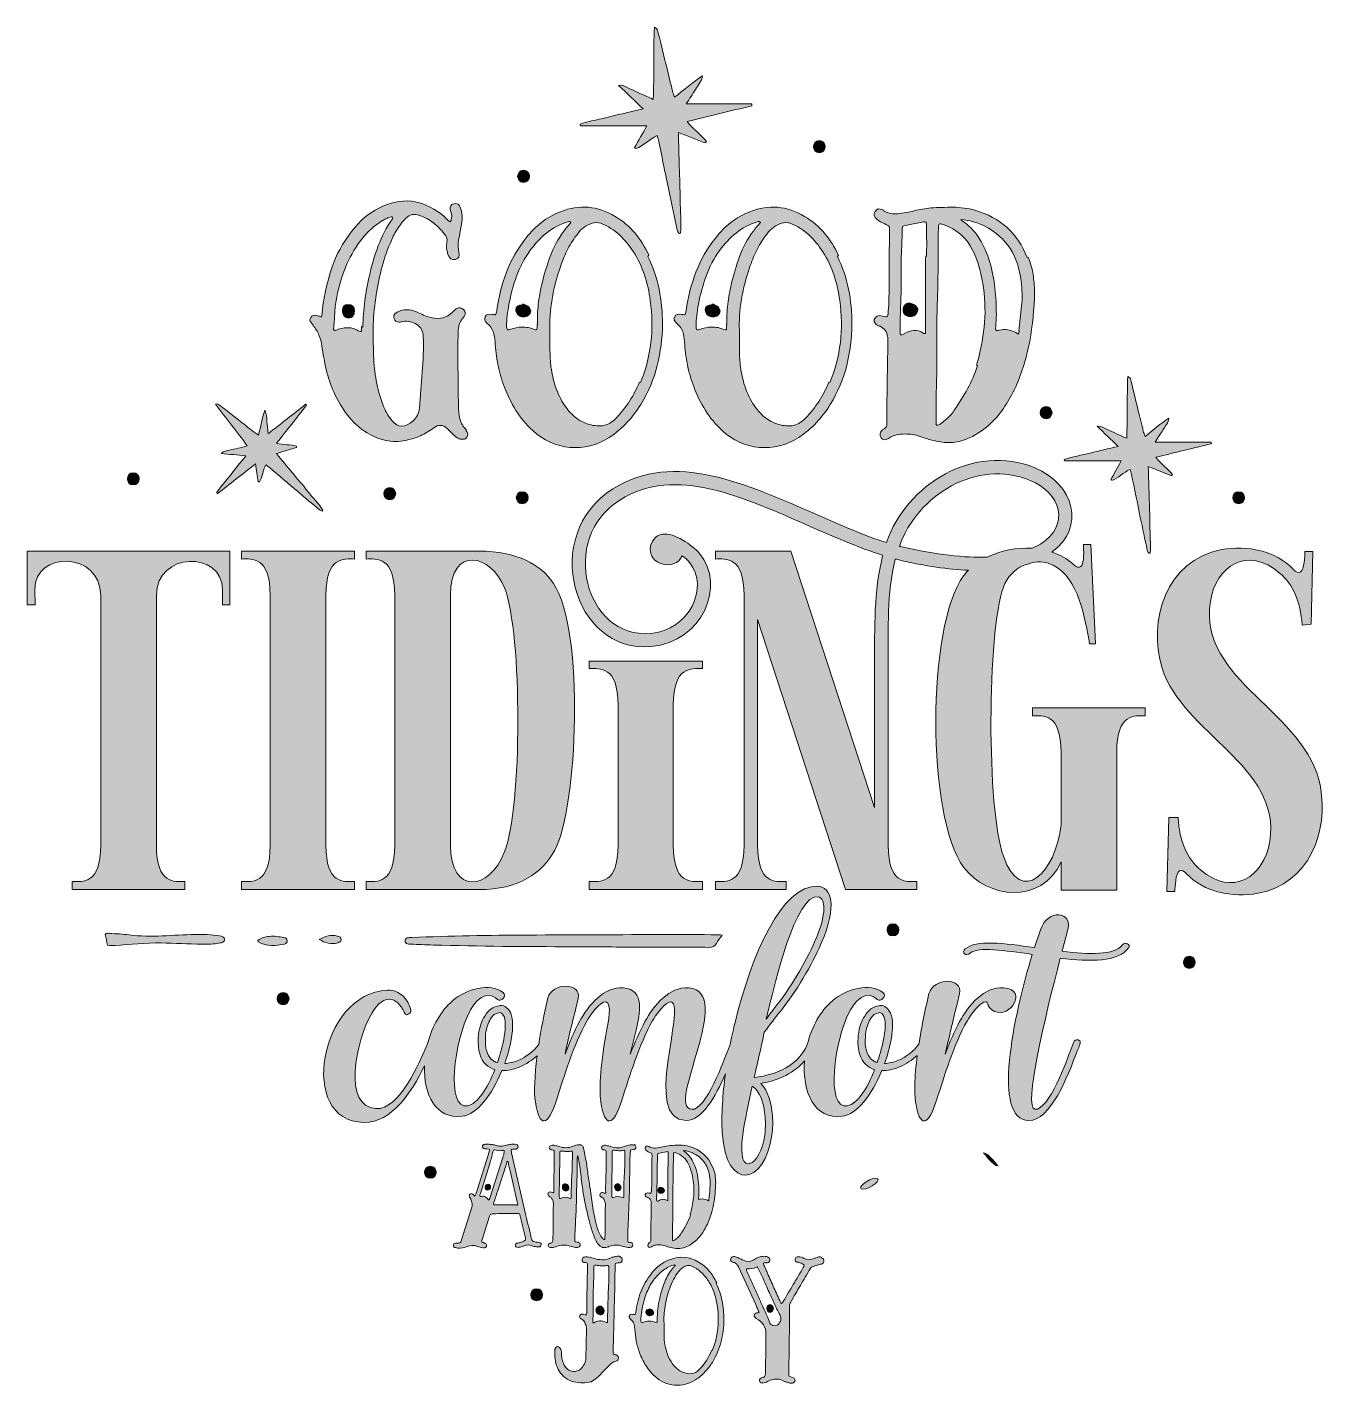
# Model space of a CAD drawing. Header units: inches. Extents: x 98 to 986, y -1004 to -77.
import ezdxf

# ---------------------------------------------------------------- set-up
doc = ezdxf.new("R2010")
doc.units = ezdxf.units.IN
doc.header["$MEASUREMENT"] = 0
doc.layers.add('Layer 1', color=7, linetype='Continuous')

# ---------------------------------------------------------------- blocks, each defined once
blk = doc.blocks.new('block 2')
at = {"layer": 'Layer 1', "true_color": 0x71020c}
h = blk.add_hatch(color=16, dxfattribs=at)
h.dxf.hatch_style = 2
edge = h.paths.add_edge_path()
edge.add_spline(control_points=[(521, -143.94), (518.01, -149.2), (515.32, -153.91), (512.64, -158.63), (512.94, -158.91), (513.24, -159.2), (513.53, -159.48), (518.75, -157.4), (522.71, -153.06), (527.93, -150.58), (528.38, -152.06), (528.86, -153.33), (529.13, -154.64), (531.48, -166.03), (533.78, -177.42), (536.13, -188.81), (537.92, -197.53), (539.74, -206.25), (541.61, -214.96), (541.79, -215.82), (542.4, -216.6), (542.82, -217.41), (543.17, -217.34), (543.52, -217.28), (543.88, -217.21), (544.69, -209.67), (543.68, -202.08), (543.68, -194.53), (543.68, -186.98), (543.34, -179.44), (543.14, -171.89), (542.94, -164.26), (542.73, -156.63), (542.5, -148.39), (549.04, -150.96), (554.97, -153.28), (560.9, -155.61), (561.14, -155.28), (561.37, -154.95), (561.61, -154.62), (557.99, -149.68), (552.53, -146.34), (548.53, -140.96), (563.57, -137.29), (578.13, -133.75), (592.69, -130.2), (592.65, -129.8), (592.61, -129.4), (592.56, -129), (577.92, -128.99), (563.27, -128.98), (547.83, -128.97), (550.23, -125.23), (552.24, -122.26), (554.08, -119.18), (555.87, -116.2), (558.41, -113.6), (558.94, -109.78), (552.26, -114.06), (546.47, -119.42), (539.9, -124.31), (539.34, -122.67), (538.82, -121.45), (538.5, -120.19), (537.15, -114.77), (535.85, -109.34), (534.52, -103.92), (532.62, -96.15), (530.76, -88.37), (528.78, -80.62), (528.45, -79.33), (528.45, -77.66), (526.18, -76.58), (525.32, -93.19), (526.1, -109.32), (525.29, -125.88), (522.14, -124.45), (519.68, -123.34), (517.22, -122.21), (514.75, -121.07), (512.35, -119.77), (509.82, -118.8), (507.45, -117.88), (505.41, -115.84), (501.68, -116.29), (507.41, -121.76), (512.6, -126.71), (518.46, -132.31), (510.55, -134.19), (503.41, -135.79), (496.32, -137.59), (489.39, -139.35), (482.24, -140.4), (475.49, -142.82), (475.54, -143.17), (475.6, -143.53), (475.65, -143.88), (490.52, -143.9), (505.39, -143.92), (521, -143.94)], knot_values=[0, 0, 0, 0, 1, 1, 1, 2, 2, 2, 3, 3, 3, 4, 4, 4, 5, 5, 5, 6, 6, 6, 7, 7, 7, 8, 8, 8, 9, 9, 9, 10, 10, 10, 11, 11, 11, 12, 12, 12, 13, 13, 13, 14, 14, 14, 15, 15, 15, 16, 16, 16, 17, 17, 17, 18, 18, 18, 19, 19, 19, 20, 20, 20, 21, 21, 21, 22, 22, 22, 23, 23, 23, 24, 24, 24, 25, 25, 25, 26, 26, 26, 27, 27, 27, 28, 28, 28, 29, 29, 29, 30, 30, 30, 31, 31, 31, 32, 32, 32, 33, 33, 33, 33], degree=3, periodic=1)
h = blk.add_hatch(color=16, dxfattribs=at)
h.dxf.hatch_style = 2
edge = h.paths.add_edge_path()
edge.add_spline(control_points=[(638.63, -162.27), (643.97, -162.27), (643.98, -153.98), (638.63, -153.98), (633.3, -153.98), (633.29, -162.27), (638.63, -162.27)], knot_values=[0, 0, 0, 0, 1, 1, 1, 2, 2, 2, 2], degree=3, periodic=1)
h = blk.add_hatch(color=16, dxfattribs=at)
h.dxf.hatch_style = 2
edge = h.paths.add_edge_path()
edge.add_spline(control_points=[(436.82, -182.54), (442.16, -182.54), (442.17, -174.25), (436.82, -174.25), (431.49, -174.25), (431.48, -182.54), (436.82, -182.54)], knot_values=[0, 0, 0, 0, 1, 1, 1, 2, 2, 2, 2], degree=3, periodic=1)
h = blk.add_hatch(color=16, dxfattribs=at)
h.dxf.hatch_style = 2
edge = h.paths.add_edge_path()
edge.add_spline(control_points=[(292.52, -279.05), (292.68, -279.36), (292.91, -279.67), (293.22, -279.97), (294.91, -282.14), (296.26, -284.37), (297.26, -286.68), (298.26, -288.99), (298.92, -291.46), (299.23, -294.08), (300, -299.48), (301, -304.84), (302.24, -310.15), (303.47, -315.47), (305.16, -320.6), (307.33, -325.54), (309.94, -331.24), (313.07, -336.48), (316.69, -341.26), (320.31, -346.04), (324.82, -350.13), (330.22, -353.52), (334.23, -355.99), (338.43, -357.68), (342.82, -358.61), (347.22, -359.53), (351.81, -359.53), (356.59, -358.61), (360.13, -357.84), (363.45, -356.76), (366.53, -355.37), (369.61, -353.98), (372.62, -352.21), (375.55, -350.05), (377.25, -348.82), (378.79, -348.24), (380.18, -348.32), (381.56, -348.4), (383.1, -349.12), (384.8, -350.51), (384.8, -350.51), (388.97, -354.68), (388.97, -354.68), (389.74, -355.45), (390.47, -356.06), (391.16, -356.53), (391.85, -356.99), (392.66, -357.37), (393.59, -357.68), (394.36, -357.84), (395.17, -357.88), (396.02, -357.8), (396.87, -357.72), (397.6, -357.3), (398.22, -356.53), (399.14, -354.83), (398.91, -353.29), (397.52, -351.9), (397.52, -351.9), (397.99, -351.67), (397.99, -351.67), (395.67, -349.36), (394.17, -346.74), (393.47, -343.81), (392.78, -340.88), (392.44, -337.87), (392.44, -334.79), (392.28, -326.46), (392.16, -318.13), (392.09, -309.81), (392.01, -301.48), (392.05, -293.16), (392.2, -284.83), (392.2, -280.98), (393.2, -277.82), (395.21, -275.35), (395.82, -274.73), (396.21, -274.27), (396.37, -273.96), (397.44, -272.27), (397.29, -270.72), (395.9, -269.34), (394.52, -267.95), (392.97, -267.72), (391.28, -268.64), (390.66, -268.95), (390.12, -269.34), (389.66, -269.8), (389.2, -270.26), (388.73, -270.72), (388.27, -271.18), (384.41, -274.89), (379.79, -276.12), (374.4, -274.89), (372.7, -274.58), (371.12, -274.12), (369.65, -273.5), (368.19, -272.88), (366.68, -272.19), (365.14, -271.42), (362.83, -270.34), (360.75, -269.72), (358.9, -269.57), (355.81, -269.1), (352.81, -269.72), (349.88, -271.42), (348.34, -272.5), (347.87, -273.88), (348.49, -275.58), (348.96, -277.12), (350.11, -277.89), (351.96, -277.89), (352.58, -277.89), (353.5, -277.74), (354.74, -277.43), (357.82, -276.97), (360.9, -277.66), (363.99, -279.51), (366.91, -281.36), (368.38, -284.14), (368.38, -287.84), (368.69, -296.01), (368.46, -304.11), (367.69, -312.12), (366.91, -320.14), (366.3, -328.23), (365.84, -336.4), (365.53, -340.11), (364.06, -343.04), (361.44, -345.19), (356.05, -349.97), (351.27, -349.97), (347.1, -345.19), (344.79, -342.42), (342.94, -339.33), (341.55, -335.94), (339.39, -330.7), (337.77, -325.34), (336.7, -319.87), (335.62, -314.4), (334.92, -308.81), (334.61, -303.1), (334.3, -296.16), (334.19, -289.22), (334.27, -282.29), (334.34, -275.35), (334.92, -268.41), (336, -261.47), (336.93, -255), (338.16, -248.6), (339.7, -242.28), (341.24, -235.96), (343.32, -229.79), (345.95, -223.77), (347.18, -220.69), (348.64, -217.76), (350.34, -214.99), (352.04, -212.21), (354.04, -209.59), (356.36, -207.12), (359.13, -204.35), (362.29, -203.65), (365.84, -205.04), (369.38, -206.28), (372.54, -207.97), (375.32, -210.13), (378.09, -212.29), (380.64, -214.83), (382.95, -217.76), (384.49, -219.46), (385.03, -221.31), (384.57, -223.31), (384.26, -224.7), (384.18, -226.09), (384.34, -227.47), (384.49, -228.86), (384.8, -230.25), (385.26, -231.64), (386.34, -234.41), (387.96, -235.57), (390.12, -235.11), (392.59, -234.64), (393.43, -232.95), (392.66, -230.02), (392.2, -227.86), (392.09, -225.74), (392.32, -223.66), (392.55, -221.58), (392.9, -219.46), (393.36, -217.3), (393.36, -217.3), (394.75, -209.67), (394.75, -209.67), (395.21, -207.05), (395.05, -204.27), (394.28, -201.34), (394.13, -200.73), (393.74, -199.8), (393.13, -198.57), (392.2, -197.18), (390.89, -196.71), (389.2, -197.18), (387.35, -197.64), (386.57, -198.95), (386.88, -201.11), (386.88, -201.11), (387.58, -203.88), (387.58, -203.88), (388.04, -206.05), (387.81, -207.9), (386.88, -209.43), (385.96, -208.97), (385.22, -208.43), (384.69, -207.82), (384.14, -207.2), (383.57, -206.58), (382.95, -205.97), (376.48, -200.57), (369.81, -197.18), (362.95, -195.79), (356.08, -194.4), (348.72, -195.41), (340.86, -198.8), (333.61, -201.88), (327.29, -206.66), (321.9, -213.13), (315.42, -220.69), (310.52, -228.83), (307.21, -237.54), (303.89, -246.25), (301.54, -255.46), (300.15, -265.17), (299.84, -266.72), (299.65, -268.22), (299.58, -269.68), (299.5, -271.15), (299.31, -272.73), (299, -274.42), (298.22, -274.12), (297.61, -273.88), (297.15, -273.73), (296.69, -273.58), (296.14, -273.42), (295.53, -273.27), (293.83, -272.8), (292.52, -273.27), (291.6, -274.65), (290.82, -275.89), (290.91, -277.05), (291.83, -278.12), (292.14, -278.43), (292.37, -278.74), (292.52, -279.05)], knot_values=[0, 0, 0, 0, 1, 1, 1, 2, 2, 2, 3, 3, 3, 4, 4, 4, 5, 5, 5, 6, 6, 6, 7, 7, 7, 8, 8, 8, 9, 9, 9, 10, 10, 10, 11, 11, 11, 12, 12, 12, 13, 13, 13, 14, 14, 14, 15, 15, 15, 16, 16, 16, 17, 17, 17, 18, 18, 18, 19, 19, 19, 20, 20, 20, 21, 21, 21, 22, 22, 22, 23, 23, 23, 24, 24, 24, 25, 25, 25, 26, 26, 26, 27, 27, 27, 28, 28, 28, 29, 29, 29, 30, 30, 30, 31, 31, 31, 32, 32, 32, 33, 33, 33, 34, 34, 34, 35, 35, 35, 36, 36, 36, 37, 37, 37, 38, 38, 38, 39, 39, 39, 40, 40, 40, 41, 41, 41, 42, 42, 42, 43, 43, 43, 44, 44, 44, 45, 45, 45, 46, 46, 46, 47, 47, 47, 48, 48, 48, 49, 49, 49, 50, 50, 50, 51, 51, 51, 52, 52, 52, 53, 53, 53, 54, 54, 54, 55, 55, 55, 56, 56, 56, 57, 57, 57, 58, 58, 58, 59, 59, 59, 60, 60, 60, 61, 61, 61, 62, 62, 62, 63, 63, 63, 64, 64, 64, 65, 65, 65, 66, 66, 66, 67, 67, 67, 68, 68, 68, 69, 69, 69, 70, 70, 70, 71, 71, 71, 72, 72, 72, 73, 73, 73, 74, 74, 74, 75, 75, 75, 76, 76, 76, 77, 77, 77, 78, 78, 78, 79, 79, 79, 80, 80, 80, 81, 81, 81, 82, 82, 82, 83, 83, 83, 84, 84, 84, 84], degree=3, periodic=1)
edge = h.paths.add_edge_path()
edge.add_spline(control_points=[(307.33, -281.36), (307.63, -277.82), (307.86, -274.35), (308.02, -270.95), (308.17, -267.56), (308.63, -264.1), (309.41, -260.55), (310.79, -253.61), (312.76, -246.94), (315.3, -240.54), (317.85, -234.15), (321.28, -228.09), (325.59, -222.39), (327.75, -219.46), (330.14, -216.8), (332.77, -214.41), (335.38, -212.02), (338.32, -209.9), (341.55, -208.05), (342.48, -207.59), (343.4, -207.16), (344.33, -206.78), (345.25, -206.39), (346.18, -206.12), (347.1, -205.97), (347.57, -206.58), (347.64, -207.05), (347.34, -207.35), (343.32, -213.21), (340.13, -219.3), (337.74, -225.62), (335.35, -231.95), (333.38, -238.5), (331.84, -245.28), (328.91, -257.46), (327.37, -269.49), (327.21, -281.36), (327.21, -281.36), (326.29, -280.9), (326.29, -280.9), (326.29, -280.9), (326.29, -282.98), (326.29, -282.98), (326.29, -284.22), (325.75, -284.6), (324.67, -284.14), (324.05, -283.83), (323.67, -283.6), (323.51, -283.44), (321.51, -282.37), (319.5, -281.79), (317.5, -281.71), (315.49, -281.63), (313.41, -281.9), (311.26, -282.52), (311.26, -282.52), (309.87, -283.21), (309.87, -283.21), (308.63, -283.52), (307.86, -283.6), (307.56, -283.44), (307.24, -283.29), (307.17, -282.6), (307.33, -281.36)], knot_values=[0, 0, 0, 0, 1, 1, 1, 2, 2, 2, 3, 3, 3, 4, 4, 4, 5, 5, 5, 6, 6, 6, 7, 7, 7, 8, 8, 8, 9, 9, 9, 10, 10, 10, 11, 11, 11, 12, 12, 12, 13, 13, 13, 14, 14, 14, 15, 15, 15, 16, 16, 16, 17, 17, 17, 18, 18, 18, 19, 19, 19, 20, 20, 20, 21, 21, 21, 21], degree=3, periodic=1)
h = blk.add_hatch(color=16, dxfattribs=at)
h.dxf.hatch_style = 2
edge = h.paths.add_edge_path()
edge.add_spline(control_points=[(416.14, -284.37), (416.83, -286.53), (417.26, -288.84), (417.41, -291.31), (417.72, -296.55), (418.37, -301.71), (419.38, -306.8), (420.38, -311.89), (421.81, -316.9), (423.66, -321.84), (425.81, -327.7), (428.47, -333.13), (431.64, -338.14), (434.79, -343.15), (438.61, -347.74), (443.08, -351.9), (450.48, -358.69), (458.93, -362.5), (468.41, -363.35), (477.89, -364.19), (486.87, -361.92), (495.35, -356.53), (499.82, -353.6), (503.83, -350.24), (507.38, -346.47), (510.92, -342.69), (514.08, -338.57), (516.86, -334.09), (522.1, -325.46), (525.84, -316.55), (528.08, -307.38), (530.31, -298.21), (531.51, -288.99), (531.66, -279.74), (531.66, -271.11), (530.89, -262.97), (529.35, -255.34), (527.81, -247.71), (525.26, -240.27), (521.72, -233.03), (521.72, -233.03), (522.41, -232.1), (522.41, -232.1), (519.79, -226.7), (516.63, -221.73), (512.93, -217.18), (509.23, -212.64), (504.68, -208.82), (499.28, -205.73), (487.41, -198.49), (475, -197.41), (462.05, -202.5), (457.27, -204.35), (452.95, -206.78), (449.1, -209.78), (445.24, -212.79), (441.77, -216.3), (438.69, -220.31), (432.83, -227.71), (428.32, -235.53), (425.16, -243.78), (422, -252.03), (419.8, -260.78), (418.57, -270.03), (418.26, -271.57), (417.99, -272.46), (417.76, -272.69), (417.53, -272.92), (416.72, -272.88), (415.33, -272.57), (412.86, -272.11), (411.32, -272.65), (410.7, -274.19), (409.93, -275.74), (410.32, -277.2), (411.86, -278.59), (414.02, -280.28), (415.45, -282.21), (416.14, -284.37)], knot_values=[0, 0, 0, 0, 1, 1, 1, 2, 2, 2, 3, 3, 3, 4, 4, 4, 5, 5, 5, 6, 6, 6, 7, 7, 7, 8, 8, 8, 9, 9, 9, 10, 10, 10, 11, 11, 11, 12, 12, 12, 13, 13, 13, 14, 14, 14, 15, 15, 15, 16, 16, 16, 17, 17, 17, 18, 18, 18, 19, 19, 19, 20, 20, 20, 21, 21, 21, 22, 22, 22, 23, 23, 23, 24, 24, 24, 25, 25, 25, 26, 26, 26, 26], degree=3, periodic=1)
edge = h.paths.add_edge_path()
edge.add_spline(control_points=[(478, -213.25), (479.55, -212.09), (481.4, -211.13), (483.55, -210.36), (485.56, -209.75), (487.56, -209.75), (489.57, -210.36), (494.5, -212.37), (498.74, -215.03), (502.29, -218.34), (505.83, -221.66), (509, -225.47), (511.77, -229.79), (515.01, -234.87), (517.55, -240.23), (519.41, -245.86), (521.25, -251.49), (522.56, -257.23), (523.34, -263.09), (526.11, -282.67), (523.87, -301.33), (516.63, -319.06), (516.63, -319.06), (515.94, -318.83), (515.94, -318.83), (512.23, -327.93), (506.92, -336.1), (499.98, -343.34), (497.05, -346.43), (493.92, -348.16), (490.61, -348.55), (487.29, -348.93), (483.86, -348.51), (480.32, -347.27), (476.77, -346.04), (473.65, -344.19), (470.95, -341.72), (468.25, -339.26), (465.9, -336.4), (463.9, -333.17), (461.58, -329.31), (459.77, -325.34), (458.46, -321.26), (457.15, -317.17), (456.19, -312.89), (455.57, -308.42), (455.11, -304.88), (454.88, -301.18), (454.88, -297.32), (454.88, -293.47), (454.88, -288.92), (454.88, -283.67), (454.57, -277.05), (455.03, -269.91), (456.27, -262.28), (457.5, -254.65), (459.5, -246.98), (462.28, -239.27), (463.67, -235.26), (465.29, -231.45), (467.14, -227.82), (468.99, -224.2), (471.22, -220.77), (473.84, -217.53), (475.08, -215.83), (476.46, -214.41), (478, -213.25)], knot_values=[0, 0, 0, 0, 1, 1, 1, 2, 2, 2, 3, 3, 3, 4, 4, 4, 5, 5, 5, 6, 6, 6, 7, 7, 7, 8, 8, 8, 9, 9, 9, 10, 10, 10, 11, 11, 11, 12, 12, 12, 13, 13, 13, 14, 14, 14, 15, 15, 15, 16, 16, 16, 17, 17, 17, 18, 18, 18, 19, 19, 19, 20, 20, 20, 21, 21, 21, 22, 22, 22, 22], degree=3, periodic=1)
edge = h.paths.add_edge_path()
edge.add_spline(control_points=[(425.74, -273.27), (426.04, -270.8), (426.43, -268.26), (426.9, -265.63), (428.13, -259.01), (429.86, -252.61), (432.1, -246.44), (434.33, -240.27), (437.45, -234.41), (441.46, -228.86), (444.7, -224.39), (448.4, -220.46), (452.56, -217.07), (456.73, -213.68), (461.58, -211.13), (467.14, -209.43), (467.44, -209.28), (467.9, -209.2), (468.52, -209.2), (468.52, -209.2), (469.22, -209.9), (469.22, -209.9), (468.44, -210.82), (467.63, -211.75), (466.79, -212.67), (465.94, -213.6), (465.13, -214.6), (464.36, -215.68), (460.35, -221.08), (457.23, -226.86), (454.99, -233.03), (452.76, -239.19), (450.87, -245.51), (449.33, -251.99), (448.25, -256.46), (447.44, -261.01), (446.9, -265.63), (446.36, -270.26), (446.17, -274.89), (446.32, -279.51), (446.32, -279.51), (446.09, -279.74), (446.09, -279.74), (446.09, -279.74), (446.09, -281.82), (446.09, -281.82), (446.09, -283.06), (445.47, -283.44), (444.24, -282.98), (441.46, -281.75), (438.69, -281.17), (435.91, -281.25), (433.14, -281.33), (430.36, -281.9), (427.59, -282.98), (426.51, -283.29), (425.85, -283.21), (425.62, -282.75), (425.39, -282.29), (425.28, -281.67), (425.28, -280.9), (425.28, -278.28), (425.43, -275.74), (425.74, -273.27)], knot_values=[0, 0, 0, 0, 1, 1, 1, 2, 2, 2, 3, 3, 3, 4, 4, 4, 5, 5, 5, 6, 6, 6, 7, 7, 7, 8, 8, 8, 9, 9, 9, 10, 10, 10, 11, 11, 11, 12, 12, 12, 13, 13, 13, 14, 14, 14, 15, 15, 15, 16, 16, 16, 17, 17, 17, 18, 18, 18, 19, 19, 19, 20, 20, 20, 21, 21, 21, 21], degree=3, periodic=1)
h = blk.add_hatch(color=16, dxfattribs=at)
h.dxf.hatch_style = 2
edge = h.paths.add_edge_path()
edge.add_spline(control_points=[(578.38, -209.78), (574.52, -212.79), (571.05, -216.3), (567.97, -220.31), (562.11, -227.71), (557.6, -235.53), (554.44, -243.78), (551.28, -252.03), (549.08, -260.78), (547.85, -270.03), (547.54, -271.57), (547.27, -272.46), (547.04, -272.69), (546.81, -272.92), (546, -272.88), (544.61, -272.57), (542.14, -272.11), (540.6, -272.65), (539.99, -274.19), (539.21, -275.74), (539.6, -277.2), (541.14, -278.59), (543.3, -280.28), (544.73, -282.21), (545.42, -284.37), (546.11, -286.53), (546.54, -288.84), (546.69, -291.31), (547, -296.55), (547.65, -301.71), (548.66, -306.8), (549.66, -311.89), (551.09, -316.9), (552.94, -321.84), (555.09, -327.7), (557.75, -333.13), (560.92, -338.14), (564.08, -343.15), (567.89, -347.74), (572.36, -351.9), (579.76, -358.69), (588.21, -362.5), (597.69, -363.35), (607.17, -364.19), (616.15, -361.92), (624.63, -356.53), (629.1, -353.6), (633.11, -350.24), (636.66, -346.47), (640.2, -342.69), (643.36, -338.57), (646.14, -334.09), (651.38, -325.46), (655.12, -316.55), (657.36, -307.38), (659.59, -298.21), (660.79, -288.99), (660.94, -279.74), (660.94, -271.11), (660.17, -262.97), (658.63, -255.34), (657.09, -247.71), (654.54, -240.27), (651, -233.03), (651, -233.03), (651.69, -232.1), (651.69, -232.1), (649.07, -226.7), (645.91, -221.73), (642.21, -217.18), (638.51, -212.64), (633.96, -208.82), (628.56, -205.73), (616.69, -198.49), (604.28, -197.41), (591.33, -202.5), (586.55, -204.35), (582.23, -206.78), (578.38, -209.78)], knot_values=[0, 0, 0, 0, 1, 1, 1, 2, 2, 2, 3, 3, 3, 4, 4, 4, 5, 5, 5, 6, 6, 6, 7, 7, 7, 8, 8, 8, 9, 9, 9, 10, 10, 10, 11, 11, 11, 12, 12, 12, 13, 13, 13, 14, 14, 14, 15, 15, 15, 16, 16, 16, 17, 17, 17, 18, 18, 18, 19, 19, 19, 20, 20, 20, 21, 21, 21, 22, 22, 22, 23, 23, 23, 24, 24, 24, 25, 25, 25, 26, 26, 26, 26], degree=3, periodic=1)
edge = h.paths.add_edge_path()
edge.add_spline(control_points=[(607.29, -213.25), (608.83, -212.09), (610.68, -211.13), (612.84, -210.36), (614.84, -209.75), (616.84, -209.75), (618.85, -210.36), (623.78, -212.37), (628.02, -215.03), (631.57, -218.34), (635.11, -221.66), (638.28, -225.47), (641.05, -229.79), (644.29, -234.87), (646.83, -240.23), (648.69, -245.86), (650.54, -251.49), (651.84, -257.23), (652.62, -263.09), (655.39, -282.67), (653.15, -301.33), (645.91, -319.06), (645.91, -319.06), (645.22, -318.83), (645.22, -318.83), (641.52, -327.93), (636.2, -336.1), (629.26, -343.34), (626.33, -346.43), (623.21, -348.16), (619.89, -348.55), (616.57, -348.93), (613.14, -348.51), (609.6, -347.27), (606.05, -346.04), (602.93, -344.19), (600.23, -341.72), (597.53, -339.26), (595.18, -336.4), (593.18, -333.17), (590.87, -329.31), (589.05, -325.34), (587.74, -321.26), (586.43, -317.17), (585.47, -312.89), (584.85, -308.42), (584.39, -304.88), (584.16, -301.18), (584.16, -297.32), (584.16, -293.47), (584.16, -288.92), (584.16, -283.67), (583.85, -277.05), (584.31, -269.91), (585.55, -262.28), (586.78, -254.65), (588.78, -246.98), (591.56, -239.27), (592.95, -235.26), (594.57, -231.45), (596.42, -227.82), (598.27, -224.2), (600.5, -220.77), (603.12, -217.53), (604.36, -215.83), (605.74, -214.41), (607.29, -213.25)], knot_values=[0, 0, 0, 0, 1, 1, 1, 2, 2, 2, 3, 3, 3, 4, 4, 4, 5, 5, 5, 6, 6, 6, 7, 7, 7, 8, 8, 8, 9, 9, 9, 10, 10, 10, 11, 11, 11, 12, 12, 12, 13, 13, 13, 14, 14, 14, 15, 15, 15, 16, 16, 16, 17, 17, 17, 18, 18, 18, 19, 19, 19, 20, 20, 20, 21, 21, 21, 22, 22, 22, 22], degree=3, periodic=1)
edge = h.paths.add_edge_path()
edge.add_spline(control_points=[(597.8, -209.2), (597.8, -209.2), (598.5, -209.9), (598.5, -209.9), (597.73, -210.82), (596.92, -211.75), (596.07, -212.67), (595.22, -213.6), (594.41, -214.6), (593.64, -215.68), (589.63, -221.08), (586.51, -226.86), (584.27, -233.03), (582.04, -239.19), (580.15, -245.51), (578.61, -251.99), (577.53, -256.46), (576.72, -261.01), (576.18, -265.63), (575.64, -270.26), (575.45, -274.89), (575.6, -279.51), (575.6, -279.51), (575.37, -279.74), (575.37, -279.74), (575.37, -279.74), (575.37, -281.82), (575.37, -281.82), (575.37, -283.06), (574.75, -283.44), (573.52, -282.98), (570.74, -281.75), (567.97, -281.17), (565.19, -281.25), (562.42, -281.33), (559.65, -281.9), (556.87, -282.98), (555.79, -283.29), (555.13, -283.21), (554.9, -282.75), (554.67, -282.29), (554.56, -281.67), (554.56, -280.9), (554.56, -278.28), (554.71, -275.74), (555.02, -273.27), (555.33, -270.8), (555.71, -268.26), (556.18, -265.63), (557.41, -259.01), (559.14, -252.61), (561.38, -246.44), (563.61, -240.27), (566.73, -234.41), (570.74, -228.86), (573.98, -224.39), (577.68, -220.46), (581.85, -217.07), (586.01, -213.68), (590.87, -211.13), (596.42, -209.43), (596.72, -209.28), (597.19, -209.2), (597.8, -209.2)], knot_values=[0, 0, 0, 0, 1, 1, 1, 2, 2, 2, 3, 3, 3, 4, 4, 4, 5, 5, 5, 6, 6, 6, 7, 7, 7, 8, 8, 8, 9, 9, 9, 10, 10, 10, 11, 11, 11, 12, 12, 12, 13, 13, 13, 14, 14, 14, 15, 15, 15, 16, 16, 16, 17, 17, 17, 18, 18, 18, 19, 19, 19, 20, 20, 20, 21, 21, 21, 21], degree=3, periodic=1)
h = blk.add_hatch(color=16, dxfattribs=at)
h.dxf.hatch_style = 2
edge = h.paths.add_edge_path()
edge.add_spline(control_points=[(678.05, -207.82), (679.44, -209.05), (681.21, -210.05), (683.38, -210.82), (685.07, -211.6), (686.03, -212.17), (686.26, -212.56), (686.5, -212.94), (686.61, -213.99), (686.61, -215.68), (686.61, -218.3), (686.57, -220.96), (686.5, -223.66), (686.42, -226.36), (686.38, -229.02), (686.38, -231.64), (686.23, -238.11), (686.19, -244.59), (686.26, -251.06), (686.34, -257.54), (686.15, -264.02), (685.69, -270.49), (685.53, -272.65), (685.34, -273.85), (685.11, -274.08), (684.88, -274.31), (683.76, -274.19), (681.76, -273.73), (678.82, -272.96), (676.97, -273.73), (676.2, -276.04), (675.74, -277.89), (676.82, -279.44), (679.44, -280.67), (679.44, -280.67), (680.14, -280.67), (680.14, -280.67), (683.06, -282.06), (684.76, -284.37), (685.22, -287.61), (685.38, -288.38), (685.46, -289.19), (685.46, -290.03), (685.46, -290.88), (685.46, -291.69), (685.46, -292.46), (685.3, -300.94), (685.14, -309.39), (684.99, -317.79), (684.84, -326.19), (684.76, -334.63), (684.76, -343.11), (684.76, -344.81), (684.72, -346.43), (684.65, -347.97), (684.57, -349.51), (683.53, -350.67), (681.52, -351.44), (681.52, -351.44), (681.52, -351.67), (681.52, -351.67), (679.82, -353.52), (679.59, -355.22), (680.83, -356.76), (682.06, -358.46), (683.76, -358.61), (685.92, -357.22), (687.61, -355.99), (689.39, -355.18), (691.24, -354.79), (693.09, -354.41), (695.01, -354.21), (697.02, -354.21), (700.72, -354.21), (704.11, -354.75), (707.2, -355.83), (708.58, -356.29), (709.97, -356.76), (711.36, -357.22), (712.75, -357.68), (714.13, -358.07), (715.52, -358.38), (719.37, -359.46), (723.19, -360.03), (726.97, -360.11), (730.75, -360.19), (734.56, -359.46), (738.42, -357.91), (744.89, -355.45), (750.67, -351.75), (755.76, -346.81), (759.46, -343.27), (762.66, -339.41), (765.36, -335.25), (768.06, -331.09), (770.49, -326.69), (772.65, -322.07), (777.12, -311.89), (780.32, -301.48), (782.24, -290.84), (784.17, -280.2), (785.29, -268.95), (785.6, -257.08), (785.44, -253.07), (785.09, -249.18), (784.56, -245.4), (784.01, -241.62), (782.9, -237.65), (781.2, -233.49), (781.2, -233.49), (780.51, -233.72), (780.51, -233.72), (774.03, -217.22), (762.16, -206.51), (744.89, -201.57), (739.96, -200.18), (734.95, -199.49), (729.86, -199.49), (724.77, -199.49), (719.76, -199.65), (714.83, -199.95), (710.97, -200.26), (707.2, -200.92), (703.49, -201.92), (699.8, -202.92), (696.02, -203.58), (692.16, -203.88), (688.93, -204.2), (685.99, -203.65), (683.38, -202.27), (683.06, -202.11), (682.83, -201.96), (682.68, -201.8), (682.52, -201.65), (682.29, -201.5), (681.99, -201.34), (679.52, -200.11), (677.74, -200.41), (676.67, -202.27), (675.43, -204.12), (675.89, -205.97), (678.05, -207.82)], knot_values=[0, 0, 0, 0, 1, 1, 1, 2, 2, 2, 3, 3, 3, 4, 4, 4, 5, 5, 5, 6, 6, 6, 7, 7, 7, 8, 8, 8, 9, 9, 9, 10, 10, 10, 11, 11, 11, 12, 12, 12, 13, 13, 13, 14, 14, 14, 15, 15, 15, 16, 16, 16, 17, 17, 17, 18, 18, 18, 19, 19, 19, 20, 20, 20, 21, 21, 21, 22, 22, 22, 23, 23, 23, 24, 24, 24, 25, 25, 25, 26, 26, 26, 27, 27, 27, 28, 28, 28, 29, 29, 29, 30, 30, 30, 31, 31, 31, 32, 32, 32, 33, 33, 33, 34, 34, 34, 35, 35, 35, 36, 36, 36, 37, 37, 37, 38, 38, 38, 39, 39, 39, 40, 40, 40, 41, 41, 41, 42, 42, 42, 43, 43, 43, 44, 44, 44, 45, 45, 45, 46, 46, 46, 47, 47, 47, 47], degree=3, periodic=1)
edge = h.paths.add_edge_path()
edge.add_spline(control_points=[(743.62, -209.32), (746.17, -210.01), (748.67, -210.98), (751.14, -212.21), (759, -216.22), (764.93, -221.39), (768.95, -227.71), (772.95, -234.03), (775.42, -241.43), (776.35, -249.91), (777.12, -255.61), (777.23, -261.28), (776.69, -266.91), (776.15, -272.54), (775.5, -278.2), (774.73, -283.9), (774.73, -283.9), (774.96, -284.14), (774.96, -284.14), (774.96, -284.45), (774.92, -284.71), (774.84, -284.95), (774.76, -285.18), (774.65, -285.52), (774.5, -285.99), (774.5, -285.99), (772.65, -285.06), (772.65, -285.06), (768.95, -282.9), (765.25, -282.37), (761.54, -283.44), (760.31, -283.75), (759.54, -283.75), (759.23, -283.44), (758.92, -283.14), (758.84, -282.37), (759, -281.13), (759.31, -278.2), (759.46, -275.31), (759.46, -272.46), (759.46, -269.61), (759.38, -266.72), (759.23, -263.78), (758.92, -257.62), (758.23, -251.61), (757.15, -245.75), (756.07, -239.89), (754.3, -234.11), (751.83, -228.4), (750.13, -224.55), (748.13, -221.04), (745.82, -217.88), (743.5, -214.72), (740.57, -211.9), (737.03, -209.43), (736.72, -209.28), (736.1, -208.74), (735.18, -207.82), (738.26, -208.13), (741.08, -208.63), (743.62, -209.32)], knot_values=[0, 0, 0, 0, 1, 1, 1, 2, 2, 2, 3, 3, 3, 4, 4, 4, 5, 5, 5, 6, 6, 6, 7, 7, 7, 8, 8, 8, 9, 9, 9, 10, 10, 10, 11, 11, 11, 12, 12, 12, 13, 13, 13, 14, 14, 14, 15, 15, 15, 16, 16, 16, 17, 17, 17, 18, 18, 18, 19, 19, 19, 20, 20, 20, 20], degree=3, periodic=1)
edge = h.paths.add_edge_path()
edge.add_spline(control_points=[(718.3, -330.16), (718.76, -319.06), (718.95, -307.81), (718.87, -296.39), (718.8, -284.99), (718.91, -273.5), (719.22, -261.93), (719.53, -253.92), (719.68, -245.94), (719.68, -238), (719.68, -230.06), (719.76, -222.08), (719.92, -214.06), (719.92, -212.37), (720.11, -211.36), (720.49, -211.05), (720.88, -210.75), (721.84, -210.82), (723.39, -211.29), (732.48, -214.37), (739.11, -220.23), (743.27, -228.86), (745.28, -232.87), (746.86, -237.04), (748.02, -241.35), (749.17, -245.67), (750.06, -250.06), (750.67, -254.53), (751.91, -263.63), (752.06, -272.54), (751.14, -281.25), (750.21, -289.96), (748.44, -298.63), (745.82, -307.26), (745.82, -307.26), (746.51, -307.5), (746.51, -307.5), (744.81, -313.05), (742.58, -318.33), (739.81, -323.34), (737.03, -328.35), (734.02, -333.25), (730.79, -338.02), (728.01, -341.88), (724.62, -345.12), (720.61, -347.74), (719.07, -348.82), (718.3, -348.43), (718.3, -346.58), (718.3, -346.58), (718.3, -330.16), (718.3, -330.16)], knot_values=[0, 0, 0, 0, 1, 1, 1, 2, 2, 2, 3, 3, 3, 4, 4, 4, 5, 5, 5, 6, 6, 6, 7, 7, 7, 8, 8, 8, 9, 9, 9, 10, 10, 10, 11, 11, 11, 12, 12, 12, 13, 13, 13, 14, 14, 14, 15, 15, 15, 16, 16, 16, 17, 17, 17, 17], degree=3, periodic=1)
edge = h.paths.add_edge_path()
edge.add_spline(control_points=[(693.9, -274.31), (693.97, -271.15), (694.09, -268.03), (694.24, -264.94), (694.4, -260.93), (694.47, -256.89), (694.47, -252.8), (694.47, -248.72), (694.47, -244.67), (694.47, -240.66), (694.47, -236.49), (694.59, -232.33), (694.82, -228.17), (695.05, -224.01), (695.17, -219.84), (695.17, -215.68), (695.17, -213.99), (695.28, -212.98), (695.52, -212.67), (695.75, -212.37), (696.71, -212.06), (698.41, -211.75), (698.41, -211.75), (708.81, -209.67), (708.81, -209.67), (710.05, -209.36), (710.86, -209.32), (711.24, -209.55), (711.63, -209.78), (711.82, -210.52), (711.82, -211.75), (711.82, -215.3), (711.86, -218.88), (711.94, -222.5), (712.01, -226.13), (711.9, -229.71), (711.59, -233.26), (711.59, -233.26), (711.36, -232.56), (711.36, -232.56), (711.2, -233.49), (711.13, -234.41), (711.13, -235.34), (711.13, -236.26), (711.13, -237.19), (711.13, -238.11), (711.13, -238.11), (711.13, -281.13), (711.13, -281.13), (711.13, -281.13), (711.13, -285.52), (711.13, -285.52), (711.13, -285.52), (709.97, -285.52), (709.97, -285.52), (707.66, -283.98), (705.38, -283.33), (703.15, -283.56), (700.91, -283.79), (698.72, -284.52), (696.56, -285.76), (695.32, -286.53), (694.55, -286.8), (694.24, -286.57), (693.93, -286.33), (693.78, -285.37), (693.78, -283.67), (693.78, -280.59), (693.82, -277.47), (693.9, -274.31)], knot_values=[0, 0, 0, 0, 1, 1, 1, 2, 2, 2, 3, 3, 3, 4, 4, 4, 5, 5, 5, 6, 6, 6, 7, 7, 7, 8, 8, 8, 9, 9, 9, 10, 10, 10, 11, 11, 11, 12, 12, 12, 13, 13, 13, 14, 14, 14, 15, 15, 15, 16, 16, 16, 17, 17, 17, 18, 18, 18, 19, 19, 19, 20, 20, 20, 21, 21, 21, 22, 22, 22, 23, 23, 23, 23], degree=3, periodic=1)
h = blk.add_hatch(color=16, dxfattribs=at)
h.dxf.hatch_style = 2
edge = h.paths.add_edge_path()
edge.add_spline(control_points=[(317.5, -275.12), (318.73, -275.12), (319.7, -274.65), (320.39, -273.73), (321.09, -272.8), (321.43, -271.65), (321.43, -270.26), (321.43, -267.33), (319.97, -265.87), (317.04, -265.87), (314.57, -265.87), (313.34, -267.25), (313.34, -270.03), (313.34, -271.42), (313.72, -272.61), (314.49, -273.61), (315.27, -274.62), (316.26, -275.12), (317.5, -275.12)], knot_values=[0, 0, 0, 0, 1, 1, 1, 2, 2, 2, 3, 3, 3, 4, 4, 4, 5, 5, 5, 6, 6, 6, 6], degree=3, periodic=1)
h = blk.add_hatch(color=16, dxfattribs=at)
h.dxf.hatch_style = 2
edge = h.paths.add_edge_path()
edge.add_spline(control_points=[(436.84, -274.42), (438.07, -274.42), (439.19, -274), (440.19, -273.15), (441.19, -272.31), (441.7, -271.34), (441.7, -270.26), (441.54, -269.03), (440.89, -267.95), (439.73, -267.02), (438.57, -266.1), (437.38, -265.63), (436.14, -265.63), (436.14, -265.63), (436.14, -266.1), (436.14, -266.1), (433.06, -266.1), (431.52, -267.25), (431.52, -269.57), (431.52, -270.8), (432.06, -271.92), (433.14, -272.92), (434.21, -273.92), (435.45, -274.42), (436.84, -274.42)], knot_values=[0, 0, 0, 0, 1, 1, 1, 2, 2, 2, 3, 3, 3, 4, 4, 4, 5, 5, 5, 6, 6, 6, 7, 7, 7, 8, 8, 8, 8], degree=3, periodic=1)
h = blk.add_hatch(color=16, dxfattribs=at)
h.dxf.hatch_style = 2
edge = h.paths.add_edge_path()
edge.add_spline(control_points=[(569.01, -267.02), (567.86, -266.1), (566.66, -265.63), (565.43, -265.63), (565.43, -265.63), (565.43, -266.1), (565.43, -266.1), (562.34, -266.1), (560.8, -267.25), (560.8, -269.57), (560.8, -270.8), (561.34, -271.92), (562.42, -272.92), (563.49, -273.92), (564.73, -274.42), (566.12, -274.42), (567.35, -274.42), (568.47, -274), (569.47, -273.15), (570.47, -272.31), (570.98, -271.34), (570.98, -270.26), (570.82, -269.03), (570.17, -267.95), (569.01, -267.02)], knot_values=[0, 0, 0, 0, 1, 1, 1, 2, 2, 2, 3, 3, 3, 4, 4, 4, 5, 5, 5, 6, 6, 6, 7, 7, 7, 8, 8, 8, 8], degree=3, periodic=1)
h = blk.add_hatch(color=16, dxfattribs=at)
h.dxf.hatch_style = 2
edge = h.paths.add_edge_path()
edge.add_spline(control_points=[(700.72, -274.19), (701.95, -274.19), (703.07, -273.77), (704.07, -272.92), (705.07, -272.07), (705.65, -271.03), (705.81, -269.8), (705.96, -268.56), (705.38, -267.45), (704.07, -266.44), (702.76, -265.44), (701.33, -264.94), (699.8, -264.94), (698.72, -264.94), (697.79, -265.37), (697.02, -266.21), (696.24, -267.06), (695.86, -268.1), (695.86, -269.34), (695.86, -270.72), (696.33, -271.88), (697.25, -272.8), (698.18, -273.73), (699.33, -274.19), (700.72, -274.19)], knot_values=[0, 0, 0, 0, 1, 1, 1, 2, 2, 2, 3, 3, 3, 4, 4, 4, 5, 5, 5, 6, 6, 6, 7, 7, 7, 8, 8, 8, 8], degree=3, periodic=1)
h = blk.add_hatch(color=16, dxfattribs=at)
h.dxf.hatch_style = 2
edge = h.paths.add_edge_path()
edge.add_spline(control_points=[(863.72, -396.61), (863.55, -390.07), (863.36, -383.52), (863.17, -376.46), (868.78, -378.66), (873.86, -380.66), (878.94, -382.65), (879.15, -382.37), (879.35, -382.08), (879.56, -381.8), (876.45, -377.57), (871.77, -374.71), (868.34, -370.09), (881.23, -366.95), (893.72, -363.91), (906.2, -360.87), (906.16, -360.52), (906.13, -360.18), (906.09, -359.84), (893.54, -359.83), (880.98, -359.82), (867.74, -359.81), (869.8, -356.61), (871.52, -354.06), (873.1, -351.42), (874.63, -348.86), (876.81, -346.64), (877.27, -343.36), (871.54, -347.03), (866.58, -351.63), (860.94, -355.81), (860.46, -354.41), (860.02, -353.37), (859.75, -352.28), (858.58, -347.64), (857.47, -342.98), (856.33, -338.33), (854.7, -331.67), (853.1, -325), (851.41, -318.36), (851.13, -317.25), (851.13, -315.83), (849.18, -314.9), (848.44, -329.13), (849.11, -342.97), (848.41, -357.16), (845.72, -355.94), (843.6, -354.99), (841.5, -354.02), (839.38, -353.04), (837.32, -351.93), (835.15, -351.09), (833.12, -350.31), (831.37, -348.56), (828.18, -348.94), (833.09, -353.63), (837.53, -357.88), (842.56, -362.68), (835.78, -364.29), (829.66, -365.66), (823.58, -367.2), (817.64, -368.71), (811.51, -369.62), (805.72, -371.69), (805.77, -371.99), (805.82, -372.29), (805.86, -372.59), (818.61, -372.61), (831.36, -372.63), (844.74, -372.64), (842.17, -377.15), (839.87, -381.2), (837.57, -385.24), (837.83, -385.48), (838.08, -385.73), (838.34, -385.97), (842.81, -384.19), (846.2, -380.47), (850.68, -378.34), (851.06, -379.61), (851.48, -380.7), (851.71, -381.82), (853.73, -391.58), (855.7, -401.35), (857.71, -411.11), (859.25, -418.59), (860.8, -426.07), (862.41, -433.53), (862.56, -434.27), (863.09, -434.94), (863.44, -435.64), (863.75, -435.58), (864.05, -435.52), (864.35, -435.46), (865.05, -428.99), (864.19, -422.49), (864.19, -416.02), (864.19, -409.55), (863.89, -403.08), (863.72, -396.61)], knot_values=[0, 0, 0, 0, 1, 1, 1, 2, 2, 2, 3, 3, 3, 4, 4, 4, 5, 5, 5, 6, 6, 6, 7, 7, 7, 8, 8, 8, 9, 9, 9, 10, 10, 10, 11, 11, 11, 12, 12, 12, 13, 13, 13, 14, 14, 14, 15, 15, 15, 16, 16, 16, 17, 17, 17, 18, 18, 18, 19, 19, 19, 20, 20, 20, 21, 21, 21, 22, 22, 22, 23, 23, 23, 24, 24, 24, 25, 25, 25, 26, 26, 26, 27, 27, 27, 28, 28, 28, 29, 29, 29, 30, 30, 30, 31, 31, 31, 32, 32, 32, 33, 33, 33, 33], degree=3, periodic=1)
h = blk.add_hatch(color=16, dxfattribs=at)
h.dxf.hatch_style = 2
edge = h.paths.add_edge_path()
edge.add_spline(control_points=[(242.03, -363.9), (240.11, -364.36), (238.16, -364.69), (236.27, -365.27), (234.51, -365.81), (232.42, -365.56), (230.49, -367.49), (236.23, -368.05), (241.41, -368.55), (247.28, -369.12), (243.6, -373.74), (240.24, -377.86), (236.99, -382.08), (233.82, -386.2), (230.21, -390.01), (227.43, -394.42), (227.62, -394.6), (227.81, -394.77), (228, -394.95), (236.51, -388.28), (245.02, -381.62), (253.95, -374.62), (254.6, -378.98), (255.19, -382.88), (255.77, -386.78), (256.07, -386.81), (256.36, -386.83), (256.66, -386.86), (258.71, -383.33), (259.02, -379.07), (260.9, -375.31), (261.81, -375.96), (262.66, -376.47), (263.41, -377.09), (269.86, -382.55), (276.29, -388.03), (282.74, -393.48), (287.69, -397.66), (292.64, -401.83), (297.62, -405.97), (298.11, -406.38), (298.81, -406.55), (299.41, -406.83), (299.58, -406.63), (299.75, -406.44), (299.93, -406.24), (297.01, -401.56), (293.02, -397.68), (289.63, -393.36), (286.24, -389.05), (282.66, -384.89), (279.16, -380.66), (275.62, -376.39), (272.07, -372.12), (268.24, -367.52), (273.13, -366.05), (277.57, -364.71), (282, -363.38), (281.99, -363.09), (281.98, -362.79), (281.96, -362.5), (277.68, -361.3), (273.06, -361.84), (268.35, -360.56), (275.3, -351.71), (282.04, -343.15), (288.77, -334.58), (288.56, -334.37), (288.36, -334.16), (288.16, -333.96), (279.78, -340.53), (271.4, -347.1), (262.57, -354.02), (262.26, -350.81), (262.08, -348.2), (261.75, -345.62), (261.43, -343.11), (261.71, -340.49), (260.31, -338.06), (258.41, -343.51), (257.51, -349.17), (255.94, -354.92), (254.89, -354.23), (254.05, -353.77), (253.3, -353.19), (250.09, -350.7), (246.91, -348.18), (243.71, -345.67), (239.14, -342.08), (234.58, -338.47), (229.97, -334.93), (229.2, -334.34), (228.46, -333.39), (226.67, -333.79), (233.63, -343.67), (241.32, -352.54), (248.29, -362.37), (245.86, -362.97), (243.95, -363.44), (242.03, -363.9)], knot_values=[0, 0, 0, 0, 1, 1, 1, 2, 2, 2, 3, 3, 3, 4, 4, 4, 5, 5, 5, 6, 6, 6, 7, 7, 7, 8, 8, 8, 9, 9, 9, 10, 10, 10, 11, 11, 11, 12, 12, 12, 13, 13, 13, 14, 14, 14, 15, 15, 15, 16, 16, 16, 17, 17, 17, 18, 18, 18, 19, 19, 19, 20, 20, 20, 21, 21, 21, 22, 22, 22, 23, 23, 23, 24, 24, 24, 25, 25, 25, 26, 26, 26, 27, 27, 27, 28, 28, 28, 29, 29, 29, 30, 30, 30, 31, 31, 31, 32, 32, 32, 33, 33, 33, 33], degree=3, periodic=1)
h = blk.add_hatch(color=16, dxfattribs=at)
h.dxf.hatch_style = 2
edge = h.paths.add_edge_path()
edge.add_spline(control_points=[(793.45, -343.81), (798.79, -343.81), (798.8, -335.52), (793.45, -335.52), (788.11, -335.52), (788.1, -343.81), (793.45, -343.81)], knot_values=[0, 0, 0, 0, 1, 1, 1, 2, 2, 2, 2], degree=3, periodic=1)
h = blk.add_hatch(color=16, dxfattribs=at)
h.dxf.hatch_style = 2
edge = h.paths.add_edge_path()
edge.add_spline(control_points=[(784.09, -546.56), (791.12, -546.56), (803.58, -544.32), (803.58, -571.48), (803.58, -587.77), (803.58, -604.39), (803.58, -620.68), (800.07, -653.91), (776.42, -676.91), (764.28, -642.41), (752.78, -610.14), (753.1, -489.69), (764.28, -458.7), (766.72, -451.84), (771.79, -446.75), (777.73, -443.93), (780.04, -443.31), (782.19, -442.61), (784.23, -441.85), (788.96, -441.01), (793.84, -441.52), (798.15, -443.68), (815.4, -452.31), (820.19, -480.42), (823.07, -497.35), (823.07, -497.35), (827.22, -497.35), (827.22, -497.35), (827.22, -497.35), (824.03, -429.62), (824.03, -429.62), (824.03, -429.62), (818.92, -429.62), (818.92, -429.62), (818.92, -432.82), (819.88, -442.4), (817, -444.64), (816.04, -445.6), (814.12, -445.28), (811.89, -443.04), (807.83, -439.31), (802.86, -436.64), (797.43, -434.84), (820.49, -417.81), (812.65, -388.56), (785.69, -377.22), (744.47, -360.29), (698.15, -388.41), (684.41, -428.34), (669.39, -423.55), (653.42, -416.52), (636.8, -409.17), (588.24, -388.09), (539.99, -365.4), (497.82, -391.6), (447.98, -422.91), (470.34, -504.06), (524.02, -499.27), (559.16, -496.08), (575.14, -457.42), (556.93, -435.69), (552.13, -430.26), (539.67, -421.31), (531.69, -422.59), (521.46, -424.19), (519.55, -440.48), (532, -443.04), (537.12, -444.32), (542.55, -442.72), (545.1, -437.29), (547.34, -438.89), (548.3, -439.84), (550.22, -442.08), (563.64, -458.7), (550.22, -488.09), (523.38, -490.33), (479.29, -494.16), (460.44, -425.79), (502.61, -399.27), (540.63, -375.31), (586.64, -397.35), (632.97, -417.48), (649.9, -424.83), (666.52, -432.18), (681.85, -436.97), (681.85, -436.97), (681.85, -437.29), (681.85, -437.61), (675.78, -461.25), (676.42, -486.81), (676.42, -511.09), (676.42, -511.09), (676.42, -609.18), (676.42, -609.18), (676.42, -609.18), (619.23, -434.09), (619.23, -434.09), (601.98, -434.09), (585.04, -434.09), (567.79, -434.09), (567.79, -434.09), (567.79, -439.53), (567.79, -439.53), (574.82, -439.53), (587.28, -437.29), (587.28, -464.45), (587.28, -464.45), (587.28, -634.74), (587.28, -634.74), (587.28, -661.9), (574.82, -659.66), (567.79, -659.66), (567.79, -659.66), (567.79, -665.09), (567.79, -665.09), (583.76, -665.09), (600.06, -665.09), (616.03, -665.09), (616.03, -665.09), (616.03, -659.66), (616.03, -659.66), (609, -659.66), (596.55, -661.9), (596.55, -634.74), (596.55, -634.74), (596.55, -480.74), (596.55, -480.74), (596.55, -480.74), (656.61, -665.09), (656.61, -665.09), (656.61, -665.09), (656.93, -665.09), (656.93, -665.09), (672.91, -665.09), (689.2, -665.09), (705.18, -665.09), (705.18, -665.09), (705.18, -659.66), (705.18, -659.66), (698.15, -659.66), (685.69, -661.9), (685.69, -634.74), (685.69, -634.74), (685.69, -510.77), (685.69, -510.77), (685.69, -486.81), (684.73, -463.17), (690.48, -439.53), (691.44, -439.53), (692.08, -439.84), (693.03, -440.16), (711.11, -444.43), (726.82, -446.61), (740.39, -447.22), (739.21, -448.42), (738.11, -449.69), (737.12, -451.03), (711.88, -484.89), (711.88, -616.21), (737.12, -649.76), (753.1, -671.48), (790.48, -675.63), (803.58, -646.24), (803.58, -646.24), (803.58, -665.41), (803.58, -665.41), (803.58, -665.41), (841.6, -665.41), (841.6, -665.41), (841.6, -665.41), (841.6, -571.48), (841.6, -571.48), (841.6, -544.32), (854.06, -546.56), (861.09, -546.56), (861.09, -546.56), (861.09, -541.12), (861.09, -541.12), (835.21, -541.12), (809.65, -541.12), (784.09, -541.12), (784.09, -541.12), (784.09, -546.56), (784.09, -546.56)], knot_values=[0, 0, 0, 0, 1, 1, 1, 2, 2, 2, 3, 3, 3, 4, 4, 4, 5, 5, 5, 6, 6, 6, 7, 7, 7, 8, 8, 8, 9, 9, 9, 10, 10, 10, 11, 11, 11, 12, 12, 12, 13, 13, 13, 14, 14, 14, 15, 15, 15, 16, 16, 16, 17, 17, 17, 18, 18, 18, 19, 19, 19, 20, 20, 20, 21, 21, 21, 22, 22, 22, 23, 23, 23, 24, 24, 24, 25, 25, 25, 26, 26, 26, 27, 27, 27, 28, 28, 28, 29, 29, 29, 30, 30, 30, 31, 31, 31, 32, 32, 32, 33, 33, 33, 34, 34, 34, 35, 35, 35, 36, 36, 36, 37, 37, 37, 38, 38, 38, 39, 39, 39, 40, 40, 40, 41, 41, 41, 42, 42, 42, 43, 43, 43, 44, 44, 44, 45, 45, 45, 46, 46, 46, 47, 47, 47, 48, 48, 48, 49, 49, 49, 50, 50, 50, 51, 51, 51, 52, 52, 52, 53, 53, 53, 54, 54, 54, 55, 55, 55, 56, 56, 56, 57, 57, 57, 58, 58, 58, 59, 59, 59, 60, 60, 60, 61, 61, 61, 61], degree=3, periodic=1)
edge = h.paths.add_edge_path()
edge.add_spline(control_points=[(694.95, -431.22), (694.31, -431.22), (693.67, -430.9), (693.35, -430.9), (705.49, -396.07), (746.07, -370.83), (782.49, -385.85), (803.26, -394.16), (810.29, -416.52), (789.52, -429.3), (787.83, -430.36), (785.92, -431.34), (783.85, -432.24), (773.37, -431.6), (762.42, -433.73), (753.2, -438.21), (737.84, -438.73), (718.58, -436.78), (694.95, -431.22)], knot_values=[0, 0, 0, 0, 1, 1, 1, 2, 2, 2, 3, 3, 3, 4, 4, 4, 5, 5, 5, 6, 6, 6, 6], degree=3, periodic=1)
h = blk.add_hatch(color=16, dxfattribs=at)
h.dxf.hatch_style = 2
edge = h.paths.add_edge_path()
edge.add_spline(control_points=[(170.5, -388.96), (175.84, -388.96), (175.85, -380.67), (170.5, -380.67), (165.17, -380.67), (165.16, -388.96), (170.5, -388.96)], knot_values=[0, 0, 0, 0, 1, 1, 1, 2, 2, 2, 2], degree=3, periodic=1)
h = blk.add_hatch(color=16, dxfattribs=at)
h.dxf.hatch_style = 2
edge = h.paths.add_edge_path()
edge.add_spline(control_points=[(345.59, -390.81), (340.26, -390.81), (340.25, -399.1), (345.59, -399.1), (350.93, -399.1), (350.94, -390.81), (345.59, -390.81)], knot_values=[0, 0, 0, 0, 1, 1, 1, 2, 2, 2, 2], degree=3, periodic=1)
h = blk.add_hatch(color=16, dxfattribs=at)
h.dxf.hatch_style = 2
edge = h.paths.add_edge_path()
edge.add_spline(control_points=[(435.9, -393.57), (430.56, -393.57), (430.56, -401.87), (435.9, -401.87), (441.24, -401.87), (441.25, -393.57), (435.9, -393.57)], knot_values=[0, 0, 0, 0, 1, 1, 1, 2, 2, 2, 2], degree=3, periodic=1)
h = blk.add_hatch(color=16, dxfattribs=at)
h.dxf.hatch_style = 2
edge = h.paths.add_edge_path()
edge.add_spline(control_points=[(924.77, -401.87), (930.1, -401.87), (930.11, -393.57), (924.77, -393.57), (919.43, -393.57), (919.42, -401.87), (924.77, -401.87)], knot_values=[0, 0, 0, 0, 1, 1, 1, 2, 2, 2, 2], degree=3, periodic=1)
h = blk.add_hatch(color=16, dxfattribs=at)
h.dxf.hatch_style = 2
edge = h.paths.add_edge_path()
edge.add_spline(control_points=[(98.13, -456.14), (98.13, -456.14), (98.13, -470.84), (98.13, -470.84), (98.13, -470.84), (103.57, -470.84), (103.57, -470.84), (103.57, -470.84), (103.25, -460.29), (103.25, -460.29), (103.25, -433.77), (148.3, -434.09), (148.3, -464.45), (148.3, -521.32), (148.3, -577.87), (148.3, -634.74), (148.3, -661.9), (135.84, -659.66), (128.81, -659.66), (128.81, -659.66), (128.81, -665.09), (128.81, -665.09), (154.37, -665.09), (180.25, -665.09), (205.81, -665.09), (205.81, -665.09), (205.81, -659.66), (205.81, -659.66), (198.78, -659.66), (186.32, -661.9), (186.32, -634.74), (186.32, -577.87), (186.32, -521.32), (186.32, -464.45), (186.32, -434.09), (231.37, -434.09), (231.37, -460.29), (231.37, -464.45), (231.37, -470.2), (231.37, -470.84), (231.37, -470.84), (236.48, -470.84), (236.48, -470.84), (236.48, -470.84), (236.48, -456.14), (236.48, -456.14), (236.48, -456.14), (236.48, -434.09), (236.48, -434.09), (236.48, -434.09), (98.13, -434.09), (98.13, -434.09), (98.13, -434.09), (98.13, -456.14), (98.13, -456.14)], knot_values=[0, 0, 0, 0, 1, 1, 1, 2, 2, 2, 3, 3, 3, 4, 4, 4, 5, 5, 5, 6, 6, 6, 7, 7, 7, 8, 8, 8, 9, 9, 9, 10, 10, 10, 11, 11, 11, 12, 12, 12, 13, 13, 13, 14, 14, 14, 15, 15, 15, 16, 16, 16, 17, 17, 17, 18, 18, 18, 18], degree=3, periodic=1)
h = blk.add_hatch(color=16, dxfattribs=at)
h.dxf.hatch_style = 2
edge = h.paths.add_edge_path()
edge.add_spline(control_points=[(321.46, -659.66), (314.44, -659.66), (301.97, -661.9), (301.97, -634.74), (301.97, -577.87), (301.97, -521.32), (301.97, -464.45), (301.97, -437.29), (314.44, -439.53), (321.46, -439.53), (321.46, -439.53), (321.46, -434.09), (321.46, -434.09), (295.91, -434.09), (270.03, -434.09), (244.46, -434.09), (244.46, -434.09), (244.46, -439.53), (244.46, -439.53), (251.49, -439.53), (263.95, -437.29), (263.95, -464.45), (263.95, -521.32), (263.95, -577.87), (263.95, -634.74), (263.95, -661.9), (251.49, -659.66), (244.46, -659.66), (244.46, -659.66), (244.46, -665.09), (244.46, -665.09), (270.03, -665.09), (295.91, -665.09), (321.46, -665.09), (321.46, -665.09), (321.46, -659.66), (321.46, -659.66)], knot_values=[0, 0, 0, 0, 1, 1, 1, 2, 2, 2, 3, 3, 3, 4, 4, 4, 5, 5, 5, 6, 6, 6, 7, 7, 7, 8, 8, 8, 9, 9, 9, 10, 10, 10, 11, 11, 11, 12, 12, 12, 12], degree=3, periodic=1)
h = blk.add_hatch(color=16, dxfattribs=at)
h.dxf.hatch_style = 2
edge = h.paths.add_edge_path()
edge.add_spline(control_points=[(329.45, -439.53), (336.48, -439.53), (348.94, -437.29), (348.94, -464.45), (348.94, -521.32), (348.94, -577.87), (348.94, -634.74), (348.94, -661.9), (336.48, -659.66), (329.45, -659.66), (329.45, -659.66), (329.45, -665.09), (329.45, -665.09), (355.01, -665.09), (380.89, -665.09), (406.45, -665.09), (433.6, -665.09), (449.26, -654.23), (458.21, -638.25), (473.54, -610.14), (478.97, -487.77), (457.25, -456.14), (448.3, -443.04), (432.65, -434.41), (406.45, -434.09), (406.45, -434.09), (329.45, -434.09), (329.45, -434.09), (329.45, -434.09), (329.45, -439.53), (329.45, -439.53)], knot_values=[0, 0, 0, 0, 1, 1, 1, 2, 2, 2, 3, 3, 3, 4, 4, 4, 5, 5, 5, 6, 6, 6, 7, 7, 7, 8, 8, 8, 9, 9, 9, 10, 10, 10, 10], degree=3, periodic=1)
edge = h.paths.add_edge_path()
edge.add_spline(control_points=[(386.96, -464.45), (386.96, -429.94), (414.75, -436.01), (424.02, -459.65), (435.84, -490.33), (436.16, -609.5), (423.7, -639.85), (413.48, -665.73), (386.96, -668.93), (386.96, -634.74), (386.96, -577.87), (386.96, -521.32), (386.96, -464.45)], knot_values=[0, 0, 0, 0, 1, 1, 1, 2, 2, 2, 3, 3, 3, 4, 4, 4, 4], degree=3, periodic=1)
h = blk.add_hatch(color=16, dxfattribs=at)
h.dxf.hatch_style = 2
edge = h.paths.add_edge_path()
edge.add_spline(control_points=[(980.58, -594.8), (970.99, -543.36), (896.87, -522.59), (905.5, -468.6), (909.33, -443.68), (931.06, -430.58), (952.78, -449.11), (961.73, -456.78), (967.16, -468.28), (968.12, -484.58), (968.12, -484.58), (974.19, -483.94), (974.19, -483.94), (974.19, -483.94), (975.47, -434.41), (975.47, -434.41), (975.47, -434.41), (970.04, -434.41), (970.04, -434.41), (970.04, -437.61), (969.72, -446.55), (966.84, -448.47), (965.56, -449.11), (963.97, -448.79), (961.73, -446.23), (950.55, -434.09), (930.74, -429.94), (913.17, -433.14), (875.14, -440.16), (862.69, -482.02), (872.59, -513.97), (886.65, -558.7), (954.06, -580.74), (946.07, -632.18), (941.92, -657.1), (920.51, -670.21), (898.79, -651.67), (889.52, -644), (884.41, -632.18), (883.45, -615.89), (883.45, -615.89), (877.06, -615.89), (877.06, -615.89), (877.06, -615.89), (875.78, -666.37), (875.78, -666.37), (875.78, -666.37), (881.21, -666.37), (881.21, -666.37), (881.53, -663.18), (881.53, -654.23), (884.41, -652.31), (885.69, -651.67), (887.29, -651.99), (889.52, -654.55), (900.7, -666.69), (920.51, -670.84), (938.09, -667.65), (972.91, -661.26), (986.33, -625.47), (980.58, -594.8)], knot_values=[0, 0, 0, 0, 1, 1, 1, 2, 2, 2, 3, 3, 3, 4, 4, 4, 5, 5, 5, 6, 6, 6, 7, 7, 7, 8, 8, 8, 9, 9, 9, 10, 10, 10, 11, 11, 11, 12, 12, 12, 13, 13, 13, 14, 14, 14, 15, 15, 15, 16, 16, 16, 17, 17, 17, 18, 18, 18, 19, 19, 19, 20, 20, 20, 20], degree=3, periodic=1)
h = blk.add_hatch(color=16, dxfattribs=at)
h.dxf.hatch_style = 2
edge = h.paths.add_edge_path()
edge.add_spline(control_points=[(481.52, -659.66), (481.52, -659.66), (481.52, -665.09), (481.52, -665.09), (507.4, -665.09), (532.96, -665.09), (558.84, -665.09), (558.84, -665.09), (558.84, -659.66), (558.84, -659.66), (551.49, -659.66), (539.04, -661.9), (539.04, -634.74), (539.04, -577.87), (539.04, -596.08), (539.04, -539.21), (539.04, -512.37), (551.49, -514.29), (558.84, -514.29), (558.84, -514.29), (558.84, -509.18), (558.84, -509.18), (532.96, -509.18), (507.4, -509.18), (481.52, -509.18), (481.52, -509.18), (481.52, -514.29), (481.52, -514.29), (488.87, -514.29), (501.33, -512.37), (501.33, -539.21), (501.33, -596.08), (501.33, -577.87), (501.33, -634.74), (501.33, -661.9), (488.87, -659.66), (481.52, -659.66)], knot_values=[0, 0, 0, 0, 1, 1, 1, 2, 2, 2, 3, 3, 3, 4, 4, 4, 5, 5, 5, 6, 6, 6, 7, 7, 7, 8, 8, 8, 9, 9, 9, 10, 10, 10, 11, 11, 11, 12, 12, 12, 12], degree=3, periodic=1)
h = blk.add_hatch(color=16, dxfattribs=at)
h.dxf.hatch_style = 2
edge = h.paths.add_edge_path()
edge.add_spline(control_points=[(769.75, -733.53), (768.22, -732.88), (766.48, -732.22), (764.3, -732.22), (751, -731.13), (740.54, -744.21), (734.43, -755.11), (730.94, -761.87), (727.46, -769.5), (724.62, -777.35), (727.02, -766.67), (729.64, -755.11), (732.69, -743.34), (732.69, -743.34), (734.22, -736.15), (734.22, -736.15), (737.05, -725.03), (716.56, -724.81), (713.5, -736.15), (710.6, -748.09), (708.27, -759.86), (706.61, -770.55), (703.33, -775.27), (697.95, -779.34), (692.35, -781.71), (689.09, -783.02), (686.03, -783.67), (683.2, -783.89), (686.47, -774.73), (690.83, -758.17), (687.34, -749.45), (685.6, -745.96), (683.2, -744.21), (680.58, -744.21), (680.15, -744.21), (679.93, -744.43), (679.49, -744.43), (675.35, -744.87), (671.86, -747.48), (669.68, -751.41), (667.28, -754.68), (665.98, -759.26), (665.32, -763.83), (665.1, -764.49), (665.32, -765.36), (665.1, -766.01), (664.67, -774.95), (666.63, -780.84), (670.34, -784.55), (672.08, -786.07), (674.26, -787.38), (676.44, -788.03), (671.43, -800.9), (664.45, -811.36), (657.91, -812.67), (642.87, -815.72), (648.32, -768.41), (659.87, -747.27), (663.36, -741.16), (667.94, -737.02), (672.74, -737.24), (674.26, -737.46), (676.44, -738.33), (678.19, -740.07), (680.58, -742.47), (684.94, -737.67), (682.11, -735.28), (673.61, -728.3), (656.82, -733.1), (647.66, -740.94), (639.23, -748.22), (633.5, -759.02), (630.59, -770.31), (623.56, -788.27), (603.6, -792.4), (594.25, -793.27), (597.3, -779.75), (600.14, -767.76), (601.01, -762.53), (601.01, -762.53), (602.54, -760.56), (602.54, -760.56), (606.46, -755.33), (610.6, -749.88), (611.26, -749.23), (623.25, -734.4), (633.49, -716.74), (640.03, -701.7), (651.15, -675.98), (647.01, -663.33), (637.64, -662.9), (612.78, -661.81), (592.51, -709.77), (581.17, -755.77), (580.15, -759.7), (579.05, -764.61), (577.97, -770.1), (577.97, -770.1), (576.59, -773.86), (576.59, -773.86), (573.75, -781.06), (561.33, -816.15), (551.52, -815.07), (533.64, -813.32), (581.38, -734.62), (549.56, -732.22), (536.26, -731.13), (525.79, -744.21), (519.69, -755.11), (516.2, -761.87), (512.71, -769.5), (509.66, -777.35), (509.66, -777.35), (513.58, -761), (513.58, -761), (516.2, -750.1), (520.13, -733.32), (504.86, -732.22), (491.57, -731.13), (481.1, -744.21), (475, -755.11), (471.51, -761.87), (468.02, -769.5), (465.19, -777.35), (467.37, -767.32), (469.98, -756.2), (472.82, -745.09), (472.82, -745.09), (473.25, -743.34), (473.25, -743.34), (473.25, -743.34), (474.13, -739.42), (474.13, -739.42), (476.96, -728.52), (456.03, -728.3), (453.41, -738.98), (450.8, -750.1), (448.7, -760.94), (447.19, -770.83), (443.89, -775.43), (438.63, -779.39), (433.14, -781.71), (429.87, -783.02), (426.82, -783.67), (423.98, -783.89), (427.25, -774.73), (431.61, -758.17), (428.12, -749.45), (426.38, -745.96), (423.98, -744.21), (421.37, -744.21), (420.93, -744.21), (420.71, -744.43), (420.28, -744.43), (416.13, -744.87), (412.65, -747.48), (410.46, -751.41), (408.07, -754.68), (406.76, -759.26), (406.1, -763.83), (405.89, -764.49), (406.1, -765.36), (405.89, -766.01), (405.45, -774.95), (407.41, -780.84), (411.12, -784.55), (412.86, -786.07), (415.04, -787.38), (417.22, -788.03), (412.21, -800.9), (405.23, -811.36), (398.69, -812.67), (383.65, -815.72), (389.1, -768.41), (400.66, -747.27), (404.14, -741.16), (408.72, -737.02), (413.52, -737.24), (415.04, -737.46), (417.22, -738.33), (418.97, -740.07), (421.37, -742.47), (425.73, -737.67), (422.89, -735.28), (414.39, -728.3), (397.6, -733.1), (388.45, -740.94), (380.25, -748.02), (374.62, -758.42), (371.64, -769.37), (371.58, -769.5), (371.49, -769.58), (371.44, -769.72), (365.77, -783.24), (352.25, -815.72), (335.91, -814.63), (313.67, -813.32), (321.73, -769.28), (333.51, -749.23), (341.14, -736.15), (350.73, -737.89), (355.31, -748.79), (356.83, -752.28), (361.19, -749.45), (359.67, -746.18), (359.23, -744.65), (358.58, -743.34), (357.92, -742.04), (354, -735.28), (348.33, -733.53), (343.97, -733.75), (297.54, -735.71), (282.28, -823.57), (327.84, -824.01), (347.18, -824.01), (360.18, -803.81), (369.21, -785.4), (368.57, -805.02), (376.9, -822.02), (394.99, -819.86), (405.01, -818.77), (415.48, -805.04), (422.02, -788.69), (425.94, -788.69), (430.3, -787.82), (434.23, -786.07), (438.54, -784.26), (442.66, -781.65), (446.11, -778.47), (444.33, -792.28), (443.86, -803.59), (444.91, -810.05), (447.53, -827.71), (453.41, -827.71), (459.52, -808.09), (464.1, -793.7), (471.07, -770.81), (480.01, -754.9), (481.97, -751.63), (489.17, -740.94), (493.09, -741.82), (497.45, -742.47), (494.4, -756.2), (493.75, -760.35), (489.61, -782.15), (488.08, -800.9), (489.61, -810.05), (492.22, -827.71), (498.11, -827.71), (504.21, -808.09), (508.79, -793.7), (515.77, -770.81), (524.7, -754.9), (526.66, -751.63), (533.64, -740.94), (537.78, -741.82), (548.03, -743.78), (517.51, -822.7), (547.81, -822.7), (558.66, -822.7), (567.7, -806.83), (574.58, -790.81), (572.77, -804.46), (571.69, -819.04), (572.45, -831.2), (574.85, -871.75), (601.88, -866.95), (606.24, -832.51), (606.9, -828.15), (607.11, -823.79), (606.68, -819.43), (605.81, -810.27), (603.41, -801.99), (598.83, -797.41), (607.54, -795.9), (620.1, -792.05), (628.62, -782.05), (626.88, -803.04), (635.1, -822.14), (654.2, -819.86), (664.23, -818.77), (674.7, -805.04), (681.24, -788.69), (685.16, -788.69), (689.52, -787.82), (693.45, -786.07), (697.84, -784.23), (702.03, -781.55), (705.51, -778.29), (703.7, -792.22), (703.2, -803.64), (704.35, -810.05), (706.97, -827.71), (712.85, -827.71), (718.96, -808.09), (723.53, -793.7), (730.51, -770.81), (739.45, -754.9), (741.41, -751.63), (748.6, -740.94), (752.53, -741.82), (753.84, -742.04), (753.4, -743.78), (754.49, -745.3), (764.08, -756.64), (779.34, -738.98), (769.75, -733.53)], knot_values=[0, 0, 0, 0, 1, 1, 1, 2, 2, 2, 3, 3, 3, 4, 4, 4, 5, 5, 5, 6, 6, 6, 7, 7, 7, 8, 8, 8, 9, 9, 9, 10, 10, 10, 11, 11, 11, 12, 12, 12, 13, 13, 13, 14, 14, 14, 15, 15, 15, 16, 16, 16, 17, 17, 17, 18, 18, 18, 19, 19, 19, 20, 20, 20, 21, 21, 21, 22, 22, 22, 23, 23, 23, 24, 24, 24, 25, 25, 25, 26, 26, 26, 27, 27, 27, 28, 28, 28, 29, 29, 29, 30, 30, 30, 31, 31, 31, 32, 32, 32, 33, 33, 33, 34, 34, 34, 35, 35, 35, 36, 36, 36, 37, 37, 37, 38, 38, 38, 39, 39, 39, 40, 40, 40, 41, 41, 41, 42, 42, 42, 43, 43, 43, 44, 44, 44, 45, 45, 45, 46, 46, 46, 47, 47, 47, 48, 48, 48, 49, 49, 49, 50, 50, 50, 51, 51, 51, 52, 52, 52, 53, 53, 53, 54, 54, 54, 55, 55, 55, 56, 56, 56, 57, 57, 57, 58, 58, 58, 59, 59, 59, 60, 60, 60, 61, 61, 61, 62, 62, 62, 63, 63, 63, 64, 64, 64, 65, 65, 65, 66, 66, 66, 67, 67, 67, 68, 68, 68, 69, 69, 69, 70, 70, 70, 71, 71, 71, 72, 72, 72, 73, 73, 73, 74, 74, 74, 75, 75, 75, 76, 76, 76, 77, 77, 77, 78, 78, 78, 79, 79, 79, 80, 80, 80, 81, 81, 81, 82, 82, 82, 83, 83, 83, 84, 84, 84, 85, 85, 85, 86, 86, 86, 87, 87, 87, 88, 88, 88, 89, 89, 89, 90, 90, 90, 91, 91, 91, 92, 92, 92, 93, 93, 93, 94, 94, 94, 95, 95, 95, 96, 96, 96, 97, 97, 97, 98, 98, 98, 99, 99, 99, 100, 100, 100, 101, 101, 101, 102, 102, 102, 102], degree=3, periodic=1)
edge = h.paths.add_edge_path()
edge.add_spline(control_points=[(603.85, -748.14), (603.85, -748.14), (604.93, -743.12), (604.93, -743.12), (607.55, -733.53), (622.37, -666.82), (638.07, -670.09), (642.65, -671.18), (644.17, -680.99), (635.67, -700.39), (629.13, -715), (619.32, -732.22), (607.55, -746.61), (607.11, -747.27), (604.93, -750.1), (602.32, -753.59), (602.75, -751.84), (603.19, -750.1), (603.85, -748.14)], knot_values=[0, 0, 0, 0, 1, 1, 1, 2, 2, 2, 3, 3, 3, 4, 4, 4, 5, 5, 5, 6, 6, 6, 6], degree=3, periodic=1)
edge = h.paths.add_edge_path()
edge.add_spline(control_points=[(418.97, -783.24), (417.66, -782.8), (415.92, -781.93), (414.82, -780.84), (411.99, -778), (410.25, -773.21), (410.9, -765.58), (410.9, -764.92), (410.9, -764.27), (410.9, -763.62), (411.56, -759.69), (412.65, -755.99), (414.39, -753.37), (415.7, -750.97), (417.88, -749.45), (420.06, -749.23), (420.06, -749.23), (420.49, -749.01), (420.49, -749.01), (421.58, -749.23), (422.45, -749.88), (423.54, -751.84), (426.38, -759.04), (421.58, -775.83), (418.97, -783.24)], knot_values=[0, 0, 0, 0, 1, 1, 1, 2, 2, 2, 3, 3, 3, 4, 4, 4, 5, 5, 5, 6, 6, 6, 7, 7, 7, 8, 8, 8, 8], degree=3, periodic=1)
edge = h.paths.add_edge_path()
edge.add_spline(control_points=[(601.66, -820.52), (602.1, -824.44), (601.88, -828.8), (601.45, -832.73), (598.83, -853.22), (582.04, -864.12), (586.41, -832.51), (587.93, -822.7), (590.33, -810.71), (592.73, -799.37), (597.96, -801.99), (601.01, -810.71), (601.66, -820.52)], knot_values=[0, 0, 0, 0, 1, 1, 1, 2, 2, 2, 3, 3, 3, 4, 4, 4, 4], degree=3, periodic=1)
edge = h.paths.add_edge_path()
edge.add_spline(control_points=[(678.19, -783.24), (676.88, -782.8), (675.13, -781.93), (674.04, -780.84), (671.21, -778), (669.47, -773.21), (670.12, -765.58), (670.12, -764.92), (670.12, -764.27), (670.12, -763.62), (670.77, -759.69), (671.86, -755.99), (673.61, -753.37), (674.91, -750.97), (677.1, -749.45), (679.27, -749.23), (679.27, -749.23), (679.71, -749.01), (679.71, -749.01), (680.8, -749.23), (681.67, -749.88), (682.76, -751.84), (685.6, -759.04), (680.8, -775.83), (678.19, -783.24)], knot_values=[0, 0, 0, 0, 1, 1, 1, 2, 2, 2, 3, 3, 3, 4, 4, 4, 5, 5, 5, 6, 6, 6, 7, 7, 7, 8, 8, 8, 8], degree=3, periodic=1)
h = blk.add_hatch(color=16, dxfattribs=at)
h.dxf.hatch_style = 2
edge = h.paths.add_edge_path()
edge.add_spline(control_points=[(845.4, -703.01), (839.73, -709.99), (822.94, -709.55), (804.42, -707.15), (804.42, -707.15), (808.34, -692.33), (808.34, -692.33), (811.83, -680.12), (794.39, -677.94), (789.59, -692.55), (789.59, -692.55), (785.45, -704.75), (785.45, -704.75), (764.74, -701.7), (745.55, -699.3), (738.14, -705.63), (735.52, -707.81), (738.36, -711.3), (741.63, -708.46), (747.08, -703.88), (764.96, -706.72), (783.92, -709.33), (771.28, -751.19), (756.02, -822.7), (781.74, -822.7), (796.35, -822.7), (807.69, -793.92), (814.88, -774.73), (815.53, -773.64), (815.97, -772.34), (816.41, -770.81), (817.93, -767.32), (813.35, -766.23), (812.05, -769.72), (812.05, -769.72), (810.52, -773.86), (810.52, -773.86), (807.69, -781.06), (795.26, -816.15), (785.67, -815.07), (778.04, -814.41), (792.64, -751.63), (803.11, -711.95), (823.6, -714.35), (842.79, -714.78), (849.76, -704.75), (851.29, -702.58), (847.58, -700.39), (845.4, -703.01)], knot_values=[0, 0, 0, 0, 1, 1, 1, 2, 2, 2, 3, 3, 3, 4, 4, 4, 5, 5, 5, 6, 6, 6, 7, 7, 7, 8, 8, 8, 9, 9, 9, 10, 10, 10, 11, 11, 11, 12, 12, 12, 13, 13, 13, 14, 14, 14, 15, 15, 15, 16, 16, 16, 16], degree=3, periodic=1)
h = blk.add_hatch(color=16, dxfattribs=at)
h.dxf.hatch_style = 2
edge = h.paths.add_edge_path()
edge.add_spline(control_points=[(229.35, -696.74), (223.83, -695.73), (218.25, -695.72), (212.68, -695.79), (197.73, -695.98), (182.8, -697.99), (167.83, -696.06), (163.32, -695.48), (158.76, -695.3), (154.22, -695), (153.29, -694.94), (152.17, -694.53), (151.38, -695.79), (151.91, -698.1), (152.46, -700.5), (153.02, -702.97), (155, -703.58), (156.46, -703.24), (157.91, -703.18), (168.47, -702.73), (178.98, -701.37), (189.56, -701.55), (198.8, -701.71), (208.04, -702.18), (217.28, -702.37), (221.38, -702.46), (225.5, -702.39), (229.57, -701.57), (231.03, -701.27), (232.72, -701.22), (232.77, -699.28), (232.82, -697.04), (230.96, -697.03), (229.35, -696.74)], knot_values=[0, 0, 0, 0, 1, 1, 1, 2, 2, 2, 3, 3, 3, 4, 4, 4, 5, 5, 5, 6, 6, 6, 7, 7, 7, 8, 8, 8, 9, 9, 9, 10, 10, 10, 11, 11, 11, 11], degree=3, periodic=1)
h = blk.add_hatch(color=16, dxfattribs=at)
h.dxf.hatch_style = 2
edge = h.paths.add_edge_path()
edge.add_spline(control_points=[(310.01, -701.35), (311.15, -700.95), (312.39, -700.77), (312.43, -699.28), (312.49, -697.51), (311.04, -697.38), (309.78, -696.94), (305.3, -695.37), (301.49, -697.2), (297.35, -699.22), (301.5, -701.33), (305.42, -702.98), (310.01, -701.35)], knot_values=[0, 0, 0, 0, 1, 1, 1, 2, 2, 2, 3, 3, 3, 4, 4, 4, 4], degree=3, periodic=1)
h = blk.add_hatch(color=16, dxfattribs=at)
h.dxf.hatch_style = 2
edge = h.paths.add_edge_path()
edge.add_spline(control_points=[(688.86, -696.75), (694.19, -696.75), (694.2, -688.46), (688.86, -688.46), (683.52, -688.46), (683.51, -696.75), (688.86, -696.75)], knot_values=[0, 0, 0, 0, 1, 1, 1, 2, 2, 2, 2], degree=3, periodic=1)
h = blk.add_hatch(color=16, dxfattribs=at)
h.dxf.hatch_style = 2
edge = h.paths.add_edge_path()
edge.add_spline(control_points=[(275.55, -700.07), (275.52, -698.71), (274.69, -697.95), (273.36, -697.8), (270.03, -697.42), (266.7, -696.58), (263.36, -697.05), (260.58, -697.44), (257.69, -697.85), (255.49, -699.89), (255.71, -700.36), (255.76, -700.76), (255.96, -700.86), (261.71, -703.88), (267.74, -703.56), (273.83, -702.27), (274.98, -702.03), (275.58, -701.2), (275.55, -700.07)], knot_values=[0, 0, 0, 0, 1, 1, 1, 2, 2, 2, 3, 3, 3, 4, 4, 4, 5, 5, 5, 6, 6, 6, 6], degree=3, periodic=1)
h = blk.add_hatch(color=16, dxfattribs=at)
h.dxf.hatch_style = 2
edge = h.paths.add_edge_path()
edge.add_spline(control_points=[(360.38, -697.8), (359.36, -697.84), (358.3, -697.85), (357.34, -698.15), (356.47, -698.41), (355.94, -699.25), (356.01, -700.21), (356.08, -701.14), (356.59, -701.9), (357.55, -702.12), (358.26, -702.29), (359.01, -702.29), (359.74, -702.32), (364.88, -702.55), (370.01, -702.83), (375.15, -702.97), (406.75, -703.83), (438.35, -704.09), (469.95, -704.1), (486.12, -704.1), (502.29, -704.41), (518.45, -704.48), (533.45, -704.56), (548.44, -704.45), (563.43, -704.55), (565.77, -704.57), (567.3, -703.9), (568.43, -701.83), (569.4, -700.06), (570.69, -698.46), (572.29, -696.14), (570.64, -696.03), (569.79, -695.93), (568.93, -695.93), (557.32, -695.88), (545.71, -695.8), (534.1, -695.83), (502.64, -695.9), (471.18, -695.95), (439.73, -696.16), (413.27, -696.33), (386.82, -696.78), (360.38, -697.8)], knot_values=[0, 0, 0, 0, 1, 1, 1, 2, 2, 2, 3, 3, 3, 4, 4, 4, 5, 5, 5, 6, 6, 6, 7, 7, 7, 8, 8, 8, 9, 9, 9, 10, 10, 10, 11, 11, 11, 12, 12, 12, 13, 13, 13, 14, 14, 14, 14], degree=3, periodic=1)
h = blk.add_hatch(color=16, dxfattribs=at)
h.dxf.hatch_style = 2
edge = h.paths.add_edge_path()
edge.add_spline(control_points=[(891.13, -710.57), (885.79, -710.57), (885.79, -718.87), (891.13, -718.87), (896.47, -718.87), (896.48, -710.57), (891.13, -710.57)], knot_values=[0, 0, 0, 0, 1, 1, 1, 2, 2, 2, 2], degree=3, periodic=1)
h = blk.add_hatch(color=16, dxfattribs=at)
h.dxf.hatch_style = 2
edge = h.paths.add_edge_path()
edge.add_spline(control_points=[(272.79, -735.46), (267.46, -735.46), (267.45, -743.75), (272.79, -743.75), (278.13, -743.75), (278.14, -735.46), (272.79, -735.46)], knot_values=[0, 0, 0, 0, 1, 1, 1, 2, 2, 2, 2], degree=3, periodic=1)
h = blk.add_hatch(color=16, dxfattribs=at)
h.dxf.hatch_style = 2
edge = h.paths.add_edge_path()
edge.add_spline(control_points=[(444.46, -908.71), (445.27, -908.82), (446.08, -908.9), (446.89, -908.97), (447.71, -909.1), (448.32, -908.8), (448.73, -908.05), (448.97, -907.63), (448.96, -907.18), (448.77, -906.7), (448.42, -906.32), (447.92, -906.04), (447.2, -905.92), (446.73, -905.85), (446.27, -905.8), (445.83, -905.77), (445.39, -905.74), (444.93, -905.65), (444.46, -905.51), (443.17, -905.31), (442.39, -904.57), (442.12, -903.28), (441.58, -900.64), (440.99, -898), (440.35, -895.35), (439.7, -892.71), (439.07, -890.07), (438.47, -887.43), (438.47, -887.43), (428.71, -844.77), (428.71, -844.77), (428.44, -843.62), (428.36, -842.93), (428.46, -842.69), (428.56, -842.45), (429.32, -842.33), (430.74, -842.33), (432.37, -842.33), (433.18, -841.76), (433.18, -840.61), (433.18, -839.59), (432.37, -839.02), (430.74, -838.88), (429.8, -838.81), (428.87, -838.85), (427.95, -838.98), (427.04, -839.12), (426.11, -839.32), (425.16, -839.59), (423.87, -839.93), (422.6, -840.13), (421.35, -840.2), (420.09, -840.27), (418.83, -840.06), (417.54, -839.59), (417.2, -839.45), (416.84, -839.37), (416.47, -839.33), (416.1, -839.3), (415.75, -839.25), (415.41, -839.18), (414.52, -839.05), (413.66, -838.97), (412.82, -838.93), (411.97, -838.89), (411.11, -838.91), (410.23, -838.98), (409.28, -839.12), (408.8, -839.59), (408.8, -840.4), (408.8, -841.28), (409.24, -841.82), (410.12, -842.03), (410.39, -842.1), (410.67, -842.13), (410.94, -842.13), (411.21, -842.13), (411.51, -842.13), (411.85, -842.13), (412.87, -842.2), (413.44, -842.32), (413.58, -842.49), (413.71, -842.66), (413.61, -843.21), (413.27, -844.16), (413.27, -844.16), (404.44, -872.5), (404.44, -872.5), (404.3, -872.84), (404.18, -873.16), (404.08, -873.47), (403.98, -873.77), (403.76, -874.09), (403.42, -874.43), (403.28, -874.3), (403.2, -874.16), (403.17, -874.02), (403.13, -873.89), (403.05, -873.75), (402.91, -873.62), (402.91, -873.62), (402.3, -873.01), (402.3, -873.01), (401.56, -872.47), (400.92, -872.47), (400.37, -873.01), (399.76, -873.55), (399.66, -874.23), (400.07, -875.04), (400.14, -875.18), (400.2, -875.28), (400.27, -875.34), (400.34, -875.41), (400.41, -875.51), (400.48, -875.65), (401.02, -876.6), (401.4, -877.58), (401.64, -878.59), (401.88, -879.61), (401.83, -880.7), (401.49, -881.85), (400.27, -885.71), (399.08, -889.53), (397.93, -893.32), (396.78, -897.12), (395.56, -900.94), (394.28, -904.8), (394.28, -904.8), (393.97, -905.41), (393.97, -905.41), (393.77, -906.09), (393.3, -906.43), (392.55, -906.43), (392.21, -906.43), (391.86, -906.43), (391.49, -906.43), (391.11, -906.43), (390.76, -906.46), (390.42, -906.53), (389.47, -906.67), (389, -907.14), (389, -907.95), (389, -908.83), (389.44, -909.34), (390.32, -909.47), (390.86, -909.61), (391.42, -909.71), (391.99, -909.78), (392.57, -909.85), (393.13, -909.85), (393.67, -909.78), (395.56, -909.58), (397.36, -909.17), (399.05, -908.56), (400.95, -907.82), (402.81, -907.78), (404.64, -908.46), (405.18, -908.66), (405.76, -908.83), (406.37, -908.97), (406.98, -909.1), (407.55, -909.24), (408.09, -909.37), (408.91, -909.58), (409.62, -909.64), (410.23, -909.58), (411.04, -909.44), (411.51, -908.97), (411.65, -908.15), (411.71, -907.34), (411.34, -906.77), (410.53, -906.43), (410.33, -906.29), (410.11, -906.21), (409.87, -906.17), (409.63, -906.14), (409.41, -906.09), (409.21, -906.02), (408.67, -905.89), (408.36, -905.77), (408.3, -905.67), (408.23, -905.57), (408.26, -905.24), (408.4, -904.7), (408.53, -904.02), (408.67, -903.52), (408.8, -903.18), (408.8, -903.18), (413.68, -887.94), (413.68, -887.94), (413.88, -887.26), (414.07, -886.86), (414.24, -886.72), (414.41, -886.59), (414.86, -886.49), (415.61, -886.42), (418.45, -886.28), (421.25, -886.21), (423.99, -886.21), (426.73, -886.21), (429.53, -886.18), (432.37, -886.11), (433.32, -886.11), (433.88, -886.18), (434.05, -886.32), (434.21, -886.45), (434.4, -886.99), (434.61, -887.94), (435.22, -890.45), (435.81, -892.94), (436.38, -895.41), (436.96, -897.88), (437.52, -900.37), (438.06, -902.87), (438.19, -903.62), (438.23, -904.09), (438.16, -904.29), (438.09, -904.5), (437.69, -904.77), (436.94, -905.11), (436.26, -905.38), (435.59, -905.62), (434.91, -905.82), (434.23, -906.02), (433.52, -906.19), (432.78, -906.33), (431.63, -906.46), (431.12, -907), (431.25, -907.95), (431.39, -908.83), (432, -909.27), (433.08, -909.27), (433.42, -909.27), (433.93, -909.2), (434.61, -909.07), (435.15, -908.93), (435.69, -908.78), (436.23, -908.61), (436.77, -908.44), (437.31, -908.26), (437.86, -908.05), (439.28, -907.44), (440.7, -907.44), (442.12, -908.05), (442.87, -908.39), (443.64, -908.61), (444.46, -908.71)], knot_values=[0, 0, 0, 0, 1, 1, 1, 2, 2, 2, 3, 3, 3, 4, 4, 4, 5, 5, 5, 6, 6, 6, 7, 7, 7, 8, 8, 8, 9, 9, 9, 10, 10, 10, 11, 11, 11, 12, 12, 12, 13, 13, 13, 14, 14, 14, 15, 15, 15, 16, 16, 16, 17, 17, 17, 18, 18, 18, 19, 19, 19, 20, 20, 20, 21, 21, 21, 22, 22, 22, 23, 23, 23, 24, 24, 24, 25, 25, 25, 26, 26, 26, 27, 27, 27, 28, 28, 28, 29, 29, 29, 30, 30, 30, 31, 31, 31, 32, 32, 32, 33, 33, 33, 34, 34, 34, 35, 35, 35, 36, 36, 36, 37, 37, 37, 38, 38, 38, 39, 39, 39, 40, 40, 40, 41, 41, 41, 42, 42, 42, 43, 43, 43, 44, 44, 44, 45, 45, 45, 46, 46, 46, 47, 47, 47, 48, 48, 48, 49, 49, 49, 50, 50, 50, 51, 51, 51, 52, 52, 52, 53, 53, 53, 54, 54, 54, 55, 55, 55, 56, 56, 56, 57, 57, 57, 58, 58, 58, 59, 59, 59, 60, 60, 60, 61, 61, 61, 62, 62, 62, 63, 63, 63, 64, 64, 64, 65, 65, 65, 66, 66, 66, 67, 67, 67, 68, 68, 68, 69, 69, 69, 70, 70, 70, 71, 71, 71, 72, 72, 72, 73, 73, 73, 74, 74, 74, 75, 75, 75, 76, 76, 76, 77, 77, 77, 78, 78, 78, 79, 79, 79, 80, 80, 80, 81, 81, 81, 82, 82, 82, 82], degree=3, periodic=1)
edge = h.paths.add_edge_path()
edge.add_spline(control_points=[(413.88, -875.65), (413.88, -875.65), (413.78, -875.65), (413.78, -875.65), (413.71, -875.85), (413.66, -876.07), (413.63, -876.31), (413.59, -876.55), (413.44, -876.77), (413.17, -876.97), (412.7, -876.63), (412.29, -876.24), (411.95, -875.8), (411.61, -875.36), (411.17, -875.01), (410.63, -874.74), (410.09, -874.47), (409.53, -874.35), (408.96, -874.38), (408.38, -874.42), (407.79, -874.5), (407.18, -874.63), (407.04, -874.16), (407.01, -873.77), (407.08, -873.47), (407.14, -873.16), (407.25, -872.84), (407.38, -872.5), (407.38, -872.5), (413.78, -852.08), (413.78, -852.08), (414.19, -850.73), (414.56, -849.41), (414.9, -848.12), (415.24, -846.84), (415.57, -845.52), (415.92, -844.16), (416.12, -843.42), (416.34, -842.98), (416.57, -842.84), (416.81, -842.7), (417.3, -842.74), (418.05, -842.94), (419.67, -843.35), (421.2, -843.42), (422.62, -843.14), (423.16, -843.01), (423.48, -843.01), (423.59, -843.14), (423.69, -843.28), (423.7, -843.62), (423.63, -844.16), (423.57, -844.84), (423.45, -845.48), (423.28, -846.09), (423.11, -846.7), (422.92, -847.31), (422.72, -847.92), (422.72, -847.92), (413.88, -875.65), (413.88, -875.65)], knot_values=[0, 0, 0, 0, 1, 1, 1, 2, 2, 2, 3, 3, 3, 4, 4, 4, 5, 5, 5, 6, 6, 6, 7, 7, 7, 8, 8, 8, 9, 9, 9, 10, 10, 10, 11, 11, 11, 12, 12, 12, 13, 13, 13, 14, 14, 14, 15, 15, 15, 16, 16, 16, 17, 17, 17, 18, 18, 18, 19, 19, 19, 20, 20, 20, 20], degree=3, periodic=1)
edge = h.paths.add_edge_path()
edge.add_spline(control_points=[(432.78, -880.22), (432.64, -880.36), (432.3, -880.43), (431.76, -880.43), (431.76, -880.43), (431.76, -880.32), (431.76, -880.32), (431.76, -880.32), (417.44, -880.32), (417.44, -880.32), (416.83, -880.32), (416.47, -880.24), (416.37, -880.07), (416.27, -879.9), (416.32, -879.51), (416.53, -878.9), (416.93, -877.55), (417.34, -876.24), (417.74, -874.99), (418.15, -873.74), (418.56, -872.47), (418.96, -871.18), (418.96, -871.18), (425.36, -851.68), (425.36, -851.68), (425.43, -851.47), (425.48, -851.25), (425.51, -851.02), (425.55, -850.78), (425.73, -850.56), (426.07, -850.36), (426.34, -851.51), (426.6, -852.63), (426.84, -853.71), (427.07, -854.79), (427.32, -855.88), (427.6, -856.96), (427.6, -856.96), (432.47, -878.29), (432.47, -878.29), (432.47, -878.29), (432.78, -879.2), (432.78, -879.2), (432.91, -879.75), (432.91, -880.09), (432.78, -880.22)], knot_values=[0, 0, 0, 0, 1, 1, 1, 2, 2, 2, 3, 3, 3, 4, 4, 4, 5, 5, 5, 6, 6, 6, 7, 7, 7, 8, 8, 8, 9, 9, 9, 10, 10, 10, 11, 11, 11, 12, 12, 12, 13, 13, 13, 14, 14, 14, 15, 15, 15, 15], degree=3, periodic=1)
h = blk.add_hatch(color=16, dxfattribs=at)
h.dxf.hatch_style = 2
edge = h.paths.add_edge_path()
edge.add_spline(control_points=[(510.49, -909.07), (511.23, -908.73), (511.53, -908.19), (511.4, -907.44), (511.26, -906.7), (510.85, -906.22), (510.18, -906.02), (509.98, -905.95), (509.67, -905.92), (509.26, -905.92), (508.66, -905.78), (508.28, -905.65), (508.15, -905.51), (508.01, -905.38), (507.94, -905.01), (507.94, -904.4), (507.94, -902.91), (507.96, -901.43), (508, -899.98), (508.03, -898.52), (508.08, -897.05), (508.15, -895.56), (508.3, -892.24), (508.44, -888.94), (508.55, -885.65), (508.67, -882.37), (508.81, -879.07), (508.96, -875.75), (509.03, -873.11), (509.06, -870.47), (509.06, -867.83), (509.06, -865.19), (509.13, -862.55), (509.26, -859.9), (509.4, -857.33), (509.45, -854.79), (509.42, -852.29), (509.38, -849.78), (509.43, -847.24), (509.57, -844.67), (509.64, -843.72), (509.76, -843.16), (509.93, -842.99), (510.09, -842.82), (510.65, -842.67), (511.6, -842.53), (511.87, -842.53), (512.08, -842.5), (512.21, -842.43), (513.02, -842.23), (513.46, -841.76), (513.53, -841.01), (513.6, -840.27), (513.26, -839.66), (512.52, -839.18), (512.52, -839.18), (511.81, -839.59), (511.81, -839.59), (511.26, -839.25), (510.55, -839.15), (509.67, -839.28), (509.06, -839.42), (508.44, -839.56), (507.83, -839.69), (507.22, -839.83), (506.64, -840.03), (506.1, -840.3), (504.53, -841.05), (502.93, -841.4), (501.29, -841.37), (499.66, -841.33), (498.02, -841.05), (496.38, -840.5), (495.84, -840.37), (495.28, -840.23), (494.7, -840.1), (494.12, -839.96), (493.55, -839.83), (493.01, -839.69), (492.2, -839.56), (491.49, -839.62), (490.88, -839.89), (490.34, -840.23), (490.07, -840.67), (490.07, -841.21), (490.07, -841.96), (490.4, -842.43), (491.08, -842.64), (491.49, -842.77), (491.79, -842.84), (492, -842.84), (492.81, -842.84), (493.22, -843.31), (493.22, -844.26), (493.22, -844.26), (493.22, -845.78), (493.22, -845.78), (493.28, -849.85), (493.25, -853.91), (493.11, -857.97), (492.98, -862.04), (492.88, -866.1), (492.81, -870.16), (492.81, -870.5), (492.84, -870.86), (492.91, -871.23), (492.98, -871.61), (492.88, -871.93), (492.61, -872.2), (492.33, -872.47), (492.06, -872.5), (491.79, -872.3), (491.52, -872.09), (491.22, -871.96), (490.88, -871.89), (490, -871.76), (489.39, -872.06), (489.05, -872.81), (488.71, -873.55), (488.91, -874.19), (489.66, -874.74), (489.8, -874.87), (489.93, -874.97), (490.07, -875.04), (490.81, -875.38), (491.42, -876.02), (491.89, -876.97), (492.23, -877.72), (492.49, -878.48), (492.66, -879.26), (492.83, -880.04), (492.84, -880.83), (492.71, -881.64), (492.64, -882.05), (492.61, -882.46), (492.61, -882.86), (492.61, -883.27), (492.61, -883.68), (492.61, -884.08), (492.54, -887.13), (492.52, -890.18), (492.56, -893.22), (492.59, -896.27), (492.5, -899.32), (492.3, -902.37), (492.3, -902.64), (492.33, -902.92), (492.4, -903.23), (492.47, -903.53), (492.33, -903.75), (492, -903.89), (491.66, -904.02), (491.39, -903.94), (491.18, -903.64), (490.98, -903.33), (490.78, -903.08), (490.57, -902.87), (490.57, -902.87), (489.66, -901.65), (489.66, -901.65), (488.91, -900.5), (488.31, -899.28), (487.83, -898), (487.36, -896.71), (486.95, -895.39), (486.61, -894.03), (485.46, -889.57), (484.56, -885.1), (483.92, -880.63), (483.28, -876.16), (482.62, -871.69), (481.94, -867.22), (481.4, -863.7), (480.91, -860.19), (480.47, -856.71), (480.03, -853.22), (479.44, -849.75), (478.69, -846.29), (478.56, -845.48), (478.42, -844.65), (478.29, -843.81), (478.15, -842.96), (477.94, -842.13), (477.67, -841.32), (477.4, -840.5), (477.06, -839.95), (476.66, -839.64), (476.25, -839.33), (475.61, -839.22), (474.73, -839.28), (473.17, -839.42), (471.78, -839.76), (470.56, -840.3), (469.01, -840.98), (467.47, -841.3), (465.94, -841.27), (464.42, -841.23), (462.88, -840.98), (461.32, -840.5), (460.78, -840.37), (460.22, -840.23), (459.65, -840.1), (459.07, -839.96), (458.51, -839.83), (457.97, -839.69), (457.22, -839.49), (456.51, -839.49), (455.84, -839.69), (454.89, -839.89), (454.41, -840.4), (454.41, -841.21), (454.48, -841.96), (454.92, -842.43), (455.73, -842.64), (455.73, -842.64), (456.34, -842.64), (456.34, -842.64), (456.95, -842.77), (457.32, -842.93), (457.46, -843.09), (457.6, -843.26), (457.7, -843.65), (457.76, -844.26), (457.76, -844.26), (457.76, -845.48), (457.76, -845.48), (457.83, -849.68), (457.8, -853.85), (457.66, -857.97), (457.53, -862.11), (457.46, -866.27), (457.46, -870.47), (457.46, -870.74), (457.46, -870.99), (457.46, -871.23), (457.46, -871.47), (457.39, -871.69), (457.26, -871.89), (457.12, -872.03), (456.92, -872.03), (456.65, -871.89), (456.65, -871.89), (455.73, -871.59), (455.73, -871.59), (454.65, -871.25), (453.94, -871.52), (453.6, -872.4), (453.26, -873.28), (453.53, -873.96), (454.41, -874.43), (455.09, -874.77), (455.58, -875.19), (455.89, -875.7), (456.19, -876.21), (456.48, -876.77), (456.75, -877.38), (457.09, -878.26), (457.24, -879.12), (457.21, -879.97), (457.17, -880.81), (457.16, -881.68), (457.16, -882.56), (457.09, -886.01), (457.05, -889.45), (457.05, -892.87), (457.05, -896.29), (456.99, -899.72), (456.85, -903.18), (456.78, -903.99), (456.7, -904.72), (456.6, -905.36), (456.5, -906.01), (455.87, -906.39), (454.72, -906.53), (454.04, -906.67), (453.7, -907.14), (453.7, -907.95), (453.77, -908.76), (454.21, -909.27), (455.02, -909.47), (455.63, -909.54), (456.34, -909.47), (457.16, -909.27), (457.16, -909.27), (459.29, -908.66), (459.29, -908.66), (460.85, -908.12), (462.37, -907.82), (463.86, -907.75), (465.35, -907.68), (466.87, -907.92), (468.43, -908.46), (469.11, -908.66), (469.77, -908.82), (470.41, -908.92), (471.06, -909.02), (471.71, -909.14), (472.39, -909.27), (473.27, -909.41), (474.05, -909.27), (474.73, -908.87), (475.34, -908.53), (475.61, -908.02), (475.54, -907.34), (475.4, -906.6), (475.03, -906.12), (474.42, -905.92), (474.22, -905.85), (473.92, -905.82), (473.51, -905.82), (472.7, -905.68), (472.22, -905.55), (472.09, -905.41), (471.95, -905.28), (471.88, -904.8), (471.88, -903.99), (471.88, -901.42), (471.95, -898.83), (472.09, -896.22), (472.22, -893.61), (472.36, -891.02), (472.49, -888.45), (472.76, -884.18), (472.9, -879.91), (472.9, -875.65), (472.97, -871.38), (473.1, -867.12), (473.31, -862.85), (473.51, -858.58), (473.54, -854.32), (473.41, -850.05), (473.41, -848.77), (473.56, -847.65), (473.85, -846.7), (474.25, -848.33), (474.59, -849.95), (474.86, -851.58), (475.13, -853.2), (475.37, -854.83), (475.57, -856.45), (475.84, -858.48), (476.06, -860.53), (476.23, -862.6), (476.4, -864.66), (476.65, -866.71), (476.99, -868.74), (477.53, -871.93), (478.11, -875.07), (478.72, -878.19), (479.33, -881.31), (480, -884.42), (480.75, -887.53), (481.42, -890.38), (482.17, -893.19), (482.98, -895.97), (483.79, -898.74), (484.78, -901.49), (485.93, -904.19), (486.4, -905.28), (487.07, -906.33), (487.95, -907.34), (488.77, -908.29), (489.66, -908.93), (490.64, -909.27), (491.62, -909.61), (492.72, -909.54), (493.94, -909.07), (494.21, -908.93), (494.46, -908.85), (494.7, -908.82), (494.94, -908.78), (495.19, -908.7), (495.46, -908.56), (496.88, -908.09), (498.3, -907.82), (499.73, -907.75), (501.15, -907.68), (502.57, -907.88), (503.99, -908.36), (505.27, -908.76), (506.66, -909.07), (508.15, -909.27), (509.09, -909.41), (509.87, -909.34), (510.49, -909.07)], knot_values=[0, 0, 0, 0, 1, 1, 1, 2, 2, 2, 3, 3, 3, 4, 4, 4, 5, 5, 5, 6, 6, 6, 7, 7, 7, 8, 8, 8, 9, 9, 9, 10, 10, 10, 11, 11, 11, 12, 12, 12, 13, 13, 13, 14, 14, 14, 15, 15, 15, 16, 16, 16, 17, 17, 17, 18, 18, 18, 19, 19, 19, 20, 20, 20, 21, 21, 21, 22, 22, 22, 23, 23, 23, 24, 24, 24, 25, 25, 25, 26, 26, 26, 27, 27, 27, 28, 28, 28, 29, 29, 29, 30, 30, 30, 31, 31, 31, 32, 32, 32, 33, 33, 33, 34, 34, 34, 35, 35, 35, 36, 36, 36, 37, 37, 37, 38, 38, 38, 39, 39, 39, 40, 40, 40, 41, 41, 41, 42, 42, 42, 43, 43, 43, 44, 44, 44, 45, 45, 45, 46, 46, 46, 47, 47, 47, 48, 48, 48, 49, 49, 49, 50, 50, 50, 51, 51, 51, 52, 52, 52, 53, 53, 53, 54, 54, 54, 55, 55, 55, 56, 56, 56, 57, 57, 57, 58, 58, 58, 59, 59, 59, 60, 60, 60, 61, 61, 61, 62, 62, 62, 63, 63, 63, 64, 64, 64, 65, 65, 65, 66, 66, 66, 67, 67, 67, 68, 68, 68, 69, 69, 69, 70, 70, 70, 71, 71, 71, 72, 72, 72, 73, 73, 73, 74, 74, 74, 75, 75, 75, 76, 76, 76, 77, 77, 77, 78, 78, 78, 79, 79, 79, 80, 80, 80, 81, 81, 81, 82, 82, 82, 83, 83, 83, 84, 84, 84, 85, 85, 85, 86, 86, 86, 87, 87, 87, 88, 88, 88, 89, 89, 89, 90, 90, 90, 91, 91, 91, 92, 92, 92, 93, 93, 93, 94, 94, 94, 95, 95, 95, 96, 96, 96, 97, 97, 97, 98, 98, 98, 99, 99, 99, 100, 100, 100, 101, 101, 101, 102, 102, 102, 103, 103, 103, 104, 104, 104, 105, 105, 105, 106, 106, 106, 107, 107, 107, 108, 108, 108, 109, 109, 109, 110, 110, 110, 111, 111, 111, 112, 112, 112, 113, 113, 113, 114, 114, 114, 115, 115, 115, 116, 116, 116, 117, 117, 117, 118, 118, 118, 119, 119, 119, 120, 120, 120, 121, 121, 121, 122, 122, 122, 123, 123, 123, 124, 124, 124, 125, 125, 125, 126, 126, 126, 127, 127, 127, 128, 128, 128, 128], degree=3, periodic=1)
edge = h.paths.add_edge_path()
edge.add_spline(control_points=[(470.06, -853.05), (469.99, -855.79), (469.89, -858.58), (469.75, -861.43), (469.75, -861.43), (469.65, -861.94), (469.65, -861.94), (469.51, -863.9), (469.45, -865.88), (469.45, -867.88), (469.45, -869.88), (469.41, -871.86), (469.35, -873.82), (469.35, -873.82), (469.35, -875.34), (469.35, -875.34), (469.35, -876.02), (469.07, -876.19), (468.53, -875.85), (466.5, -874.77), (464.37, -874.77), (462.13, -875.85), (461.52, -876.12), (461.22, -875.85), (461.22, -875.04), (461.22, -875.04), (461.22, -868.44), (461.22, -868.44), (461.35, -864.78), (461.44, -861.01), (461.47, -857.11), (461.51, -853.22), (461.52, -849.28), (461.52, -845.28), (461.52, -845.28), (461.52, -844.36), (461.52, -844.36), (461.52, -843.75), (461.83, -843.48), (462.44, -843.55), (462.44, -843.55), (463.05, -843.55), (463.05, -843.55), (464, -843.69), (464.96, -843.79), (465.94, -843.86), (466.92, -843.92), (467.92, -843.86), (468.94, -843.65), (469.48, -843.52), (469.82, -843.52), (469.95, -843.65), (470.09, -843.79), (470.16, -844.13), (470.16, -844.67), (470.16, -847.51), (470.12, -850.31), (470.06, -853.05)], knot_values=[0, 0, 0, 0, 1, 1, 1, 2, 2, 2, 3, 3, 3, 4, 4, 4, 5, 5, 5, 6, 6, 6, 7, 7, 7, 8, 8, 8, 9, 9, 9, 10, 10, 10, 11, 11, 11, 12, 12, 12, 13, 13, 13, 14, 14, 14, 15, 15, 15, 16, 16, 16, 17, 17, 17, 18, 18, 18, 19, 19, 19, 19], degree=3, periodic=1)
edge = h.paths.add_edge_path()
edge.add_spline(control_points=[(505.91, -852.54), (505.84, -855.28), (505.74, -858.08), (505.61, -860.92), (505.61, -860.92), (505.51, -861.43), (505.51, -861.43), (505.37, -863.39), (505.3, -865.37), (505.3, -867.37), (505.3, -869.37), (505.27, -871.35), (505.2, -873.31), (505.2, -873.31), (505.2, -874.84), (505.2, -874.84), (505.2, -875.51), (504.93, -875.68), (504.38, -875.34), (502.32, -874.26), (500.16, -874.26), (497.9, -875.34), (497.28, -875.62), (496.98, -875.34), (496.98, -874.53), (496.98, -874.53), (496.98, -867.93), (496.98, -867.93), (497.11, -864.27), (497.19, -860.5), (497.23, -856.61), (497.26, -852.71), (497.28, -848.77), (497.28, -844.77), (497.28, -844.77), (497.28, -843.86), (497.28, -843.86), (497.28, -843.25), (497.59, -842.98), (498.2, -843.04), (498.2, -843.04), (498.82, -843.04), (498.82, -843.04), (499.78, -843.18), (500.76, -843.28), (501.75, -843.35), (502.74, -843.42), (503.75, -843.35), (504.78, -843.14), (505.33, -843.01), (505.67, -843.01), (505.81, -843.14), (505.94, -843.28), (506.01, -843.62), (506.01, -844.16), (506.01, -847), (505.98, -849.8), (505.91, -852.54)], knot_values=[0, 0, 0, 0, 1, 1, 1, 2, 2, 2, 3, 3, 3, 4, 4, 4, 5, 5, 5, 6, 6, 6, 7, 7, 7, 8, 8, 8, 9, 9, 9, 10, 10, 10, 11, 11, 11, 12, 12, 12, 13, 13, 13, 14, 14, 14, 15, 15, 15, 16, 16, 16, 17, 17, 17, 18, 18, 18, 19, 19, 19, 19], degree=3, periodic=1)
h = blk.add_hatch(color=16, dxfattribs=at)
h.dxf.hatch_style = 2
edge = h.paths.add_edge_path()
edge.add_spline(control_points=[(523.79, -891.55), (523.72, -895.24), (523.69, -898.95), (523.69, -902.67), (523.69, -903.42), (523.67, -904.13), (523.64, -904.8), (523.6, -905.48), (523.14, -905.99), (522.27, -906.33), (522.27, -906.33), (522.27, -906.43), (522.27, -906.43), (521.52, -907.24), (521.42, -907.99), (521.96, -908.66), (522.5, -909.41), (523.25, -909.47), (524.19, -908.87), (524.94, -908.32), (525.72, -907.97), (526.53, -907.8), (527.35, -907.63), (528.19, -907.54), (529.07, -907.54), (530.7, -907.54), (532.19, -907.78), (533.54, -908.26), (534.15, -908.46), (534.76, -908.66), (535.37, -908.87), (535.98, -909.07), (536.59, -909.24), (537.2, -909.37), (538.89, -909.85), (540.57, -910.1), (542.23, -910.14), (543.88, -910.17), (545.56, -909.85), (547.25, -909.17), (550.1, -908.09), (552.64, -906.46), (554.87, -904.29), (556.5, -902.74), (557.9, -901.04), (559.09, -899.22), (560.27, -897.39), (561.34, -895.46), (562.29, -893.43), (564.25, -888.96), (565.65, -884.39), (566.5, -879.71), (567.35, -875.04), (567.84, -870.1), (567.98, -864.88), (567.91, -863.12), (567.76, -861.41), (567.52, -859.75), (567.28, -858.1), (566.79, -856.35), (566.05, -854.52), (566.05, -854.52), (565.74, -854.62), (565.74, -854.62), (562.9, -847.38), (557.68, -842.67), (550.1, -840.5), (547.93, -839.89), (545.73, -839.59), (543.5, -839.59), (541.26, -839.59), (539.06, -839.66), (536.89, -839.79), (535.2, -839.93), (533.54, -840.22), (531.92, -840.66), (530.29, -841.1), (528.63, -841.38), (526.94, -841.52), (525.52, -841.66), (524.23, -841.42), (523.08, -840.81), (522.94, -840.74), (522.84, -840.67), (522.77, -840.61), (522.7, -840.54), (522.6, -840.47), (522.47, -840.4), (521.38, -839.86), (520.61, -840), (520.13, -840.81), (519.59, -841.62), (519.79, -842.43), (520.74, -843.25), (521.35, -843.79), (522.13, -844.23), (523.08, -844.57), (523.82, -844.91), (524.25, -845.16), (524.35, -845.33), (524.45, -845.5), (524.5, -845.95), (524.5, -846.7), (524.5, -847.85), (524.48, -849.02), (524.45, -850.2), (524.42, -851.39), (524.4, -852.56), (524.4, -853.71), (524.33, -856.55), (524.31, -859.4), (524.35, -862.24), (524.38, -865.09), (524.3, -867.93), (524.09, -870.77), (524.03, -871.72), (523.94, -872.25), (523.84, -872.35), (523.74, -872.45), (523.25, -872.4), (522.37, -872.2), (521.08, -871.86), (520.27, -872.2), (519.93, -873.21), (519.73, -874.02), (520.2, -874.7), (521.35, -875.24), (521.35, -875.24), (521.66, -875.24), (521.66, -875.24), (522.94, -875.85), (523.69, -876.87), (523.89, -878.29), (523.96, -878.63), (523.99, -878.99), (523.99, -879.36), (523.99, -879.73), (523.99, -880.09), (523.99, -880.43), (523.92, -884.15), (523.86, -887.86), (523.79, -891.55)], knot_values=[0, 0, 0, 0, 1, 1, 1, 2, 2, 2, 3, 3, 3, 4, 4, 4, 5, 5, 5, 6, 6, 6, 7, 7, 7, 8, 8, 8, 9, 9, 9, 10, 10, 10, 11, 11, 11, 12, 12, 12, 13, 13, 13, 14, 14, 14, 15, 15, 15, 16, 16, 16, 17, 17, 17, 18, 18, 18, 19, 19, 19, 20, 20, 20, 21, 21, 21, 22, 22, 22, 23, 23, 23, 24, 24, 24, 25, 25, 25, 26, 26, 26, 27, 27, 27, 28, 28, 28, 29, 29, 29, 30, 30, 30, 31, 31, 31, 32, 32, 32, 33, 33, 33, 34, 34, 34, 35, 35, 35, 36, 36, 36, 37, 37, 37, 38, 38, 38, 39, 39, 39, 40, 40, 40, 41, 41, 41, 42, 42, 42, 43, 43, 43, 44, 44, 44, 45, 45, 45, 46, 46, 46, 47, 47, 47, 47], degree=3, periodic=1)
edge = h.paths.add_edge_path()
edge.add_spline(control_points=[(549.54, -843.91), (550.66, -844.21), (551.76, -844.63), (552.84, -845.18), (556.29, -846.94), (558.9, -849.21), (560.66, -851.98), (562.42, -854.76), (563.51, -858.01), (563.91, -861.73), (564.25, -864.24), (564.3, -866.73), (564.06, -869.2), (563.83, -871.67), (563.54, -874.16), (563.2, -876.66), (563.2, -876.66), (563.3, -876.77), (563.3, -876.77), (563.3, -876.9), (563.29, -877.02), (563.25, -877.12), (563.22, -877.22), (563.17, -877.38), (563.1, -877.58), (563.1, -877.58), (562.29, -877.17), (562.29, -877.17), (560.66, -876.23), (559.04, -875.99), (557.41, -876.46), (556.87, -876.6), (556.53, -876.6), (556.4, -876.46), (556.26, -876.33), (556.23, -875.99), (556.29, -875.45), (556.43, -874.16), (556.5, -872.89), (556.5, -871.64), (556.5, -870.38), (556.46, -869.12), (556.4, -867.83), (556.26, -865.12), (555.95, -862.48), (555.48, -859.9), (555.01, -857.33), (554.23, -854.79), (553.15, -852.29), (552.4, -850.6), (551.52, -849.05), (550.5, -847.67), (549.49, -846.28), (548.2, -845.04), (546.65, -843.96), (546.51, -843.89), (546.24, -843.65), (545.83, -843.25), (547.19, -843.38), (548.42, -843.6), (549.54, -843.91)], knot_values=[0, 0, 0, 0, 1, 1, 1, 2, 2, 2, 3, 3, 3, 4, 4, 4, 5, 5, 5, 6, 6, 6, 7, 7, 7, 8, 8, 8, 9, 9, 9, 10, 10, 10, 11, 11, 11, 12, 12, 12, 13, 13, 13, 14, 14, 14, 15, 15, 15, 16, 16, 16, 17, 17, 17, 18, 18, 18, 19, 19, 19, 20, 20, 20, 20], degree=3, periodic=1)
edge = h.paths.add_edge_path()
edge.add_spline(control_points=[(538.42, -896.98), (538.62, -892.1), (538.7, -887.16), (538.67, -882.15), (538.64, -877.14), (538.69, -872.09), (538.82, -867.02), (538.96, -863.5), (539.03, -859.99), (539.03, -856.5), (539.03, -853.01), (539.06, -849.51), (539.13, -845.99), (539.13, -845.24), (539.21, -844.8), (539.38, -844.67), (539.55, -844.53), (539.97, -844.57), (540.65, -844.77), (544.65, -846.12), (547.56, -848.7), (549.39, -852.49), (550.27, -854.25), (550.96, -856.08), (551.47, -857.97), (551.98, -859.87), (552.37, -861.8), (552.64, -863.77), (553.18, -867.76), (553.25, -871.67), (552.84, -875.5), (552.43, -879.32), (551.66, -883.13), (550.5, -886.93), (550.5, -886.93), (550.81, -887.03), (550.81, -887.03), (550.06, -889.46), (549.08, -891.79), (547.86, -893.98), (546.65, -896.19), (545.32, -898.34), (543.9, -900.44), (542.68, -902.13), (541.19, -903.55), (539.43, -904.7), (538.75, -905.18), (538.42, -905.01), (538.42, -904.19), (538.42, -904.19), (538.42, -896.98), (538.42, -896.98)], knot_values=[0, 0, 0, 0, 1, 1, 1, 2, 2, 2, 3, 3, 3, 4, 4, 4, 5, 5, 5, 6, 6, 6, 7, 7, 7, 8, 8, 8, 9, 9, 9, 10, 10, 10, 11, 11, 11, 12, 12, 12, 13, 13, 13, 14, 14, 14, 15, 15, 15, 16, 16, 16, 17, 17, 17, 17], degree=3, periodic=1)
edge = h.paths.add_edge_path()
edge.add_spline(control_points=[(527.7, -872.45), (527.73, -871.06), (527.79, -869.69), (527.85, -868.34), (527.92, -866.58), (527.96, -864.8), (527.96, -863), (527.96, -861.21), (527.96, -859.43), (527.96, -857.67), (527.96, -855.84), (528, -854.01), (528.11, -852.19), (528.21, -850.36), (528.26, -848.53), (528.26, -846.7), (528.26, -845.95), (528.31, -845.52), (528.41, -845.38), (528.51, -845.24), (528.94, -845.11), (529.68, -844.97), (529.68, -844.97), (534.25, -844.06), (534.25, -844.06), (534.79, -843.92), (535.15, -843.91), (535.32, -844.01), (535.49, -844.11), (535.57, -844.43), (535.57, -844.97), (535.57, -846.53), (535.59, -848.11), (535.62, -849.7), (535.66, -851.29), (535.61, -852.86), (535.47, -854.42), (535.47, -854.42), (535.37, -854.12), (535.37, -854.12), (535.3, -854.52), (535.27, -854.93), (535.27, -855.33), (535.27, -855.74), (535.27, -856.15), (535.27, -856.55), (535.27, -856.55), (535.27, -875.45), (535.27, -875.45), (535.27, -875.45), (535.27, -877.38), (535.27, -877.38), (535.27, -877.38), (534.76, -877.38), (534.76, -877.38), (533.74, -876.7), (532.74, -876.41), (531.76, -876.51), (530.78, -876.62), (529.82, -876.94), (528.87, -877.48), (528.33, -877.82), (527.99, -877.94), (527.85, -877.83), (527.71, -877.73), (527.65, -877.31), (527.65, -876.56), (527.65, -875.21), (527.67, -873.84), (527.7, -872.45)], knot_values=[0, 0, 0, 0, 1, 1, 1, 2, 2, 2, 3, 3, 3, 4, 4, 4, 5, 5, 5, 6, 6, 6, 7, 7, 7, 8, 8, 8, 9, 9, 9, 10, 10, 10, 11, 11, 11, 12, 12, 12, 13, 13, 13, 14, 14, 14, 15, 15, 15, 16, 16, 16, 17, 17, 17, 18, 18, 18, 19, 19, 19, 20, 20, 20, 21, 21, 21, 22, 22, 22, 23, 23, 23, 23], degree=3, periodic=1)
h = blk.add_hatch(color=16, dxfattribs=at)
h.dxf.hatch_style = 2
edge = h.paths.add_edge_path()
edge.add_spline(control_points=[(750.68, -844.83), (751.28, -844.83), (757.04, -853.69), (760.65, -853.69), (760.06, -853.69), (754.29, -844.83), (750.68, -844.83)], knot_values=[0, 0, 0, 0, 1, 1, 1, 2, 2, 2, 2], degree=3, periodic=1)
h = blk.add_hatch(color=16, dxfattribs=at)
h.dxf.hatch_style = 2
edge = h.paths.add_edge_path()
edge.add_spline(control_points=[(373.24, -853.87), (367.9, -853.87), (367.89, -862.16), (373.24, -862.16), (378.57, -862.16), (378.58, -853.87), (373.24, -853.87)], knot_values=[0, 0, 0, 0, 1, 1, 1, 2, 2, 2, 2], degree=3, periodic=1)
h = blk.add_hatch(color=16, dxfattribs=at)
h.dxf.hatch_style = 2
edge = h.paths.add_edge_path()
edge.add_spline(control_points=[(676.43, -862.15), (673, -862.15), (661.95, -869.55), (669.03, -869.55), (672.46, -869.55), (683.51, -862.15), (676.43, -862.15)], knot_values=[0, 0, 0, 0, 1, 1, 1, 2, 2, 2, 2], degree=3, periodic=1)
h = blk.add_hatch(color=16, dxfattribs=at)
h.dxf.hatch_style = 2
edge = h.paths.add_edge_path()
edge.add_spline(control_points=[(412.66, -866.31), (412.66, -866.31), (412.76, -866.2), (412.76, -866.2), (412.22, -866.14), (411.75, -866.31), (411.34, -866.71), (410.94, -867.12), (410.7, -867.59), (410.63, -868.13), (410.56, -868.68), (410.68, -869.13), (410.99, -869.5), (411.29, -869.88), (411.71, -870.1), (412.26, -870.16), (412.8, -870.23), (413.29, -870.05), (413.73, -869.6), (414.17, -869.17), (414.39, -868.68), (414.39, -868.13), (414.39, -867.59), (414.24, -867.15), (413.93, -866.81), (413.63, -866.48), (413.2, -866.31), (412.66, -866.31)], knot_values=[0, 0, 0, 0, 1, 1, 1, 2, 2, 2, 3, 3, 3, 4, 4, 4, 5, 5, 5, 6, 6, 6, 7, 7, 7, 8, 8, 8, 9, 9, 9, 9], degree=3, periodic=1)
h = blk.add_hatch(color=16, dxfattribs=at)
h.dxf.hatch_style = 2
edge = h.paths.add_edge_path()
edge.add_spline(control_points=[(465.79, -866), (465.79, -866), (465.49, -865.9), (465.49, -865.9), (465.08, -865.76), (464.67, -865.83), (464.27, -866.1), (463.86, -866.37), (463.59, -866.75), (463.45, -867.22), (463.25, -867.83), (463.27, -868.44), (463.5, -869.05), (463.74, -869.66), (464.13, -870.13), (464.67, -870.47), (465.42, -870.94), (466.13, -870.98), (466.81, -870.57), (467.48, -870.1), (467.82, -869.49), (467.82, -868.74), (467.82, -868.2), (467.62, -867.64), (467.21, -867.07), (466.81, -866.49), (466.33, -866.14), (465.79, -866)], knot_values=[0, 0, 0, 0, 1, 1, 1, 2, 2, 2, 3, 3, 3, 4, 4, 4, 5, 5, 5, 6, 6, 6, 7, 7, 7, 8, 8, 8, 9, 9, 9, 9], degree=3, periodic=1)
h = blk.add_hatch(color=16, dxfattribs=at)
h.dxf.hatch_style = 2
edge = h.paths.add_edge_path()
edge.add_spline(control_points=[(501.14, -865.9), (500.19, -865.76), (499.55, -866.17), (499.21, -867.12), (498.67, -868.47), (499.01, -869.56), (500.23, -870.37), (500.97, -870.84), (501.65, -870.91), (502.26, -870.57), (503, -870.16), (503.37, -869.56), (503.37, -868.74), (503.37, -868.13), (503.14, -867.54), (502.66, -866.96), (502.19, -866.39), (501.68, -866.04), (501.14, -865.9)], knot_values=[0, 0, 0, 0, 1, 1, 1, 2, 2, 2, 3, 3, 3, 4, 4, 4, 5, 5, 5, 6, 6, 6, 6], degree=3, periodic=1)
h = blk.add_hatch(color=16, dxfattribs=at)
h.dxf.hatch_style = 2
edge = h.paths.add_edge_path()
edge.add_spline(control_points=[(530.7, -872.4), (531.24, -872.4), (531.73, -872.21), (532.17, -871.84), (532.61, -871.47), (532.86, -871.01), (532.93, -870.47), (533, -869.93), (532.74, -869.44), (532.17, -869), (531.59, -868.56), (530.97, -868.34), (530.29, -868.34), (529.82, -868.34), (529.41, -868.52), (529.07, -868.89), (528.73, -869.27), (528.56, -869.73), (528.56, -870.27), (528.56, -870.88), (528.77, -871.38), (529.17, -871.79), (529.58, -872.2), (530.09, -872.4), (530.7, -872.4)], knot_values=[0, 0, 0, 0, 1, 1, 1, 2, 2, 2, 3, 3, 3, 4, 4, 4, 5, 5, 5, 6, 6, 6, 7, 7, 7, 8, 8, 8, 8], degree=3, periodic=1)
h = blk.add_hatch(color=16, dxfattribs=at)
h.dxf.hatch_style = 2
edge = h.paths.add_edge_path()
edge.add_spline(control_points=[(448.73, -906.53), (448.75, -906.59), (448.75, -906.64), (448.77, -906.7), (448.81, -906.75), (448.89, -906.78), (448.93, -906.83), (448.93, -906.83), (448.73, -906.53), (448.73, -906.53)], knot_values=[0, 0, 0, 0, 1, 1, 1, 2, 2, 2, 3, 3, 3, 3], degree=3, periodic=1)
h = blk.add_hatch(color=16, dxfattribs=at)
h.dxf.hatch_style = 2
edge = h.paths.add_edge_path()
edge.add_spline(control_points=[(502.52, -915.72), (502.52, -915.72), (502.89, -915.48), (502.89, -915.48), (502.23, -915.23), (501.49, -915.19), (500.67, -915.35), (499.93, -915.52), (499.19, -915.66), (498.45, -915.79), (497.71, -915.91), (497.01, -916.14), (496.34, -916.46), (494.44, -917.37), (492.49, -917.8), (490.5, -917.76), (488.52, -917.72), (486.53, -917.37), (484.54, -916.71), (483.88, -916.55), (483.21, -916.38), (482.51, -916.22), (481.81, -916.05), (481.14, -915.93), (480.48, -915.85), (479.49, -915.68), (478.63, -915.77), (477.89, -916.09), (477.15, -916.51), (476.78, -917.12), (476.78, -917.94), (476.78, -918.76), (477.19, -919.3), (478.02, -919.54), (478.26, -919.63), (478.63, -919.67), (479.12, -919.67), (480.03, -919.75), (480.48, -920.24), (480.48, -921.14), (480.48, -921.14), (480.48, -922.62), (480.48, -922.62), (480.48, -922.62), (480.11, -944.78), (480.11, -944.78), (480.11, -944.78), (480.11, -952.54), (480.11, -952.54), (480.11, -953.03), (480.09, -953.52), (480.05, -954.02), (480, -954.51), (479.86, -955), (479.62, -955.49), (479.45, -955.41), (479.33, -955.37), (479.25, -955.37), (479.17, -955.37), (479.04, -955.33), (478.88, -955.25), (478.88, -955.25), (477.77, -954.88), (477.77, -954.88), (476.54, -954.63), (475.72, -954.96), (475.31, -955.86), (474.9, -956.93), (475.19, -957.67), (476.17, -958.08), (477.23, -958.57), (477.97, -959.25), (478.38, -960.11), (478.8, -960.98), (479.17, -961.9), (479.49, -962.88), (479.66, -963.29), (479.74, -963.66), (479.74, -963.99), (479.74, -964.32), (479.74, -964.69), (479.74, -965.1), (479.74, -965.1), (479.37, -985.05), (479.37, -985.05), (479.29, -986.44), (478.94, -987.74), (478.33, -988.92), (477.71, -990.11), (476.91, -991.2), (475.92, -992.19), (475.35, -992.93), (474.53, -993.42), (473.46, -993.66), (469.85, -994.57), (467.06, -993.46), (465.09, -990.34), (464.76, -989.93), (464.49, -989.48), (464.29, -988.99), (464.08, -988.49), (463.9, -988), (463.73, -987.51), (463.32, -986.36), (463.04, -985.21), (462.87, -984.06), (462.71, -982.91), (462.63, -981.76), (462.63, -980.61), (462.63, -979.46), (462.17, -978.44), (461.27, -977.54), (460.86, -977.13), (460.39, -976.96), (459.86, -977.04), (459.32, -977.13), (458.89, -977.45), (458.56, -978.03), (458.31, -978.44), (458.19, -978.89), (458.19, -979.38), (458.03, -981.43), (458.07, -983.47), (458.31, -985.48), (458.56, -987.49), (459.1, -989.44), (459.92, -991.33), (461.48, -995.18), (464.18, -998.06), (468.04, -999.94), (470.01, -1000.85), (472.02, -1001.38), (474.08, -1001.54), (476.13, -1001.71), (478.22, -1001.71), (480.36, -1001.54), (482.16, -1001.38), (483.72, -1000.76), (485.03, -999.7), (485.95, -999.04), (486.84, -998.34), (487.71, -997.61), (488.58, -996.87), (489.38, -996.05), (490.13, -995.14), (490.96, -994.16), (491.83, -993.23), (492.74, -992.37), (493.65, -991.51), (494.56, -990.63), (495.48, -989.73), (496.14, -989.07), (496.8, -988.49), (497.46, -988), (498.13, -987.51), (498.91, -987.14), (499.81, -986.89), (500.96, -986.65), (501.57, -985.99), (501.66, -984.92), (501.82, -984.02), (501.24, -983.28), (499.93, -982.71), (499.61, -982.54), (499.36, -982.46), (499.19, -982.46), (498.37, -982.38), (497.96, -981.84), (497.96, -980.86), (498.04, -976.43), (498.17, -971.99), (498.33, -967.56), (498.5, -963.13), (498.58, -958.7), (498.58, -954.26), (498.58, -954.26), (498.58, -952.79), (498.58, -952.79), (498.74, -948.93), (498.89, -945.11), (499.01, -941.33), (499.13, -937.56), (499.19, -933.75), (499.19, -929.88), (499.19, -928.57), (499.21, -927.28), (499.26, -926.01), (499.3, -924.73), (499.32, -923.44), (499.32, -922.13), (499.32, -921.23), (499.42, -920.65), (499.62, -920.4), (499.83, -920.16), (500.38, -920), (501.29, -919.91), (501.78, -919.91), (502.15, -919.87), (502.4, -919.79), (503.63, -919.54), (504.24, -918.89), (504.24, -917.82), (504.24, -916.83), (503.67, -916.14), (502.52, -915.72)], knot_values=[0, 0, 0, 0, 1, 1, 1, 2, 2, 2, 3, 3, 3, 4, 4, 4, 5, 5, 5, 6, 6, 6, 7, 7, 7, 8, 8, 8, 9, 9, 9, 10, 10, 10, 11, 11, 11, 12, 12, 12, 13, 13, 13, 14, 14, 14, 15, 15, 15, 16, 16, 16, 17, 17, 17, 18, 18, 18, 19, 19, 19, 20, 20, 20, 21, 21, 21, 22, 22, 22, 23, 23, 23, 24, 24, 24, 25, 25, 25, 26, 26, 26, 27, 27, 27, 28, 28, 28, 29, 29, 29, 30, 30, 30, 31, 31, 31, 32, 32, 32, 33, 33, 33, 34, 34, 34, 35, 35, 35, 36, 36, 36, 37, 37, 37, 38, 38, 38, 39, 39, 39, 40, 40, 40, 41, 41, 41, 42, 42, 42, 43, 43, 43, 44, 44, 44, 45, 45, 45, 46, 46, 46, 47, 47, 47, 48, 48, 48, 49, 49, 49, 50, 50, 50, 51, 51, 51, 52, 52, 52, 53, 53, 53, 54, 54, 54, 55, 55, 55, 56, 56, 56, 57, 57, 57, 58, 58, 58, 59, 59, 59, 60, 60, 60, 61, 61, 61, 62, 62, 62, 63, 63, 63, 64, 64, 64, 65, 65, 65, 66, 66, 66, 67, 67, 67, 68, 68, 68, 68], degree=3, periodic=1)
edge = h.paths.add_edge_path()
edge.add_spline(control_points=[(495.01, -923.36), (494.93, -926.07), (494.9, -928.78), (494.95, -931.49), (494.99, -934.19), (494.89, -936.9), (494.64, -939.61), (494.64, -939.61), (494.52, -939.74), (494.52, -939.74), (494.52, -939.74), (494.52, -941.21), (494.52, -941.21), (494.52, -941.21), (494.15, -958.57), (494.15, -958.57), (494.15, -958.57), (494.15, -959.68), (494.15, -959.68), (494.15, -960.59), (493.78, -960.83), (493.04, -960.42), (491.56, -959.6), (490.1, -959.27), (488.67, -959.44), (487.23, -959.6), (485.77, -960.09), (484.29, -960.91), (484.13, -960.26), (484.05, -959.68), (484.05, -959.19), (484.05, -958.7), (484.09, -958.21), (484.17, -957.71), (484.42, -954.02), (484.5, -950.32), (484.42, -946.63), (484.34, -942.94), (484.38, -939.24), (484.54, -935.55), (484.62, -933.42), (484.68, -931.32), (484.73, -929.27), (484.77, -927.22), (484.79, -925.13), (484.79, -922.99), (484.79, -922.17), (484.87, -921.7), (485.03, -921.58), (485.2, -921.45), (485.69, -921.43), (486.51, -921.51), (487.66, -921.68), (488.83, -921.82), (490.02, -921.94), (491.21, -922.07), (492.42, -922), (493.65, -921.76), (494.56, -921.59), (495.01, -922), (495.01, -922.99), (495.01, -922.99), (495.01, -923.36), (495.01, -923.36)], knot_values=[0, 0, 0, 0, 1, 1, 1, 2, 2, 2, 3, 3, 3, 4, 4, 4, 5, 5, 5, 6, 6, 6, 7, 7, 7, 8, 8, 8, 9, 9, 9, 10, 10, 10, 11, 11, 11, 12, 12, 12, 13, 13, 13, 14, 14, 14, 15, 15, 15, 16, 16, 16, 17, 17, 17, 18, 18, 18, 19, 19, 19, 20, 20, 20, 21, 21, 21, 21], degree=3, periodic=1)
h = blk.add_hatch(color=16, dxfattribs=at)
h.dxf.hatch_style = 2
edge = h.paths.add_edge_path()
edge.add_spline(control_points=[(568.27, -933.95), (568.27, -933.95), (568.64, -933.46), (568.64, -933.46), (567.24, -930.58), (565.56, -927.94), (563.59, -925.51), (561.62, -923.09), (559.19, -921.06), (556.32, -919.42), (550, -915.56), (543.4, -914.99), (536.5, -917.7), (533.95, -918.68), (531.66, -919.97), (529.6, -921.58), (527.55, -923.17), (525.71, -925.04), (524.06, -927.18), (520.94, -931.12), (518.54, -935.28), (516.86, -939.67), (515.18, -944.07), (514.01, -948.72), (513.35, -953.65), (513.19, -954.47), (513.04, -954.94), (512.92, -955.07), (512.8, -955.19), (512.37, -955.17), (511.63, -955), (510.32, -954.76), (509.49, -955.04), (509.16, -955.86), (508.75, -956.69), (508.96, -957.47), (509.78, -958.21), (510.93, -959.11), (511.69, -960.13), (512.06, -961.28), (512.43, -962.43), (512.65, -963.66), (512.74, -964.98), (512.9, -967.77), (513.25, -970.52), (513.78, -973.23), (514.32, -975.93), (515.07, -978.6), (516.06, -981.23), (517.21, -984.35), (518.62, -987.24), (520.31, -989.91), (521.99, -992.58), (524.02, -995.02), (526.4, -997.24), (530.34, -1000.85), (534.84, -1002.88), (539.89, -1003.33), (544.93, -1003.78), (549.72, -1002.57), (554.23, -999.7), (556.61, -998.14), (558.74, -996.35), (560.63, -994.34), (562.52, -992.33), (564.2, -990.14), (565.68, -987.75), (568.47, -983.16), (570.46, -978.42), (571.65, -973.53), (572.84, -968.65), (573.48, -963.75), (573.56, -958.82), (573.56, -954.22), (573.15, -949.89), (572.33, -945.83), (571.51, -941.77), (570.15, -937.81), (568.27, -933.95)], knot_values=[0, 0, 0, 0, 1, 1, 1, 2, 2, 2, 3, 3, 3, 4, 4, 4, 5, 5, 5, 6, 6, 6, 7, 7, 7, 8, 8, 8, 9, 9, 9, 10, 10, 10, 11, 11, 11, 12, 12, 12, 13, 13, 13, 14, 14, 14, 15, 15, 15, 16, 16, 16, 17, 17, 17, 18, 18, 18, 19, 19, 19, 20, 20, 20, 21, 21, 21, 22, 22, 22, 23, 23, 23, 24, 24, 24, 25, 25, 25, 26, 26, 26, 26], degree=3, periodic=1)
edge = h.paths.add_edge_path()
edge.add_spline(control_points=[(528.44, -951.31), (528.15, -953.77), (528.04, -956.23), (528.13, -958.7), (528.13, -958.7), (528, -958.82), (528, -958.82), (528, -958.82), (528, -959.93), (528, -959.93), (528, -960.59), (527.67, -960.79), (527.02, -960.54), (525.54, -959.89), (524.06, -959.58), (522.59, -959.62), (521.11, -959.66), (519.63, -959.97), (518.16, -960.54), (517.58, -960.71), (517.23, -960.67), (517.11, -960.42), (516.98, -960.17), (516.92, -959.85), (516.92, -959.44), (516.92, -958.04), (517, -956.69), (517.17, -955.37), (517.33, -954.06), (517.54, -952.71), (517.79, -951.31), (518.44, -947.78), (519.36, -944.37), (520.56, -941.09), (521.74, -937.81), (523.41, -934.69), (525.54, -931.73), (527.26, -929.35), (529.23, -927.26), (531.45, -925.45), (533.67, -923.65), (536.25, -922.29), (539.21, -921.39), (539.37, -921.31), (539.62, -921.27), (539.95, -921.27), (539.95, -921.27), (540.32, -921.63), (540.32, -921.63), (539.9, -922.13), (539.48, -922.62), (539.02, -923.11), (538.57, -923.61), (538.14, -924.14), (537.73, -924.71), (535.6, -927.59), (533.93, -930.67), (532.74, -933.95), (531.55, -937.23), (530.55, -940.6), (529.73, -944.05), (529.15, -946.43), (528.72, -948.85), (528.44, -951.31)], knot_values=[0, 0, 0, 0, 1, 1, 1, 2, 2, 2, 3, 3, 3, 4, 4, 4, 5, 5, 5, 6, 6, 6, 7, 7, 7, 8, 8, 8, 9, 9, 9, 10, 10, 10, 11, 11, 11, 12, 12, 12, 13, 13, 13, 14, 14, 14, 15, 15, 15, 16, 16, 16, 17, 17, 17, 18, 18, 18, 19, 19, 19, 20, 20, 20, 21, 21, 21, 21], degree=3, periodic=1)
edge = h.paths.add_edge_path()
edge.add_spline(control_points=[(565.56, -979.75), (565.56, -979.75), (565.19, -979.63), (565.19, -979.63), (563.22, -984.47), (560.39, -988.82), (556.69, -992.68), (555.13, -994.32), (553.47, -995.25), (551.71, -995.45), (549.94, -995.66), (548.11, -995.43), (546.23, -994.77), (544.34, -994.12), (542.67, -993.13), (541.24, -991.82), (539.8, -990.51), (538.55, -988.99), (537.49, -987.26), (536.25, -985.21), (535.29, -983.1), (534.59, -980.92), (533.89, -978.75), (533.38, -976.47), (533.05, -974.09), (532.81, -972.2), (532.68, -970.23), (532.68, -968.18), (532.68, -966.13), (532.68, -963.7), (532.68, -960.91), (532.52, -957.38), (532.76, -953.59), (533.42, -949.52), (534.08, -945.46), (535.14, -941.38), (536.62, -937.27), (537.36, -935.14), (538.22, -933.11), (539.21, -931.18), (540.19, -929.25), (541.38, -927.42), (542.78, -925.7), (543.44, -924.8), (544.17, -924.04), (545, -923.42), (545.81, -922.81), (546.8, -922.29), (547.95, -921.88), (549.02, -921.55), (550.09, -921.55), (551.15, -921.88), (553.78, -922.95), (556.04, -924.37), (557.92, -926.13), (559.81, -927.9), (561.49, -929.93), (562.97, -932.23), (564.7, -934.93), (566.05, -937.79), (567.03, -940.78), (568.02, -943.78), (568.72, -946.84), (569.13, -949.95), (570.61, -960.38), (569.42, -970.31), (565.56, -979.75)], knot_values=[0, 0, 0, 0, 1, 1, 1, 2, 2, 2, 3, 3, 3, 4, 4, 4, 5, 5, 5, 6, 6, 6, 7, 7, 7, 8, 8, 8, 9, 9, 9, 10, 10, 10, 11, 11, 11, 12, 12, 12, 13, 13, 13, 14, 14, 14, 15, 15, 15, 16, 16, 16, 17, 17, 17, 18, 18, 18, 19, 19, 19, 20, 20, 20, 21, 21, 21, 22, 22, 22, 22], degree=3, periodic=1)
h = blk.add_hatch(color=16, dxfattribs=at)
h.dxf.hatch_style = 2
edge = h.paths.add_edge_path()
edge.add_spline(control_points=[(640.3, -916.59), (640.3, -916.59), (640.05, -915.97), (640.05, -915.97), (639.47, -915.72), (638.86, -915.68), (638.2, -915.85), (637.54, -916.01), (636.91, -916.2), (636.29, -916.4), (635.68, -916.61), (635.04, -916.83), (634.39, -917.08), (632.17, -917.98), (630.12, -917.9), (628.23, -916.83), (627.41, -916.34), (626.46, -915.97), (625.4, -915.72), (624.49, -915.56), (623.75, -915.64), (623.18, -915.97), (622.52, -916.38), (622.2, -916.92), (622.2, -917.57), (622.2, -918.48), (622.61, -919.05), (623.43, -919.3), (623.59, -919.38), (623.78, -919.42), (623.98, -919.42), (624.19, -919.42), (624.37, -919.46), (624.54, -919.54), (625.11, -919.71), (625.66, -919.89), (626.2, -920.1), (626.73, -920.3), (627.24, -920.53), (627.74, -920.77), (628.31, -921.19), (628.43, -921.68), (628.11, -922.25), (628.11, -922.25), (627.74, -922.99), (627.74, -922.99), (625.44, -926.93), (623.16, -930.81), (620.9, -934.63), (618.65, -938.44), (616.33, -942.32), (613.95, -946.26), (613.78, -946.51), (613.66, -946.75), (613.58, -947), (613.49, -947.25), (613.25, -947.41), (612.84, -947.49), (612.51, -947.25), (612.29, -946.96), (612.16, -946.63), (612.04, -946.3), (611.89, -945.98), (611.73, -945.65), (610.17, -942.28), (608.65, -938.96), (607.17, -935.67), (605.7, -932.39), (604.22, -929.06), (602.74, -925.7), (602.33, -924.88), (601.96, -924.08), (601.63, -923.3), (601.31, -922.52), (600.98, -921.72), (600.65, -920.9), (600.32, -920.08), (600.61, -919.67), (601.51, -919.67), (601.67, -919.67), (601.8, -919.69), (601.88, -919.73), (601.96, -919.77), (602.08, -919.79), (602.25, -919.79), (603.81, -919.96), (604.71, -919.42), (604.96, -918.19), (605.12, -917.04), (604.55, -916.22), (603.24, -915.72), (602.33, -915.4), (601.22, -915.32), (599.91, -915.48), (598.76, -915.64), (597.65, -915.95), (596.59, -916.4), (595.52, -916.86), (594.49, -917.37), (593.51, -917.94), (591.29, -919.17), (589.08, -919.22), (586.86, -918.07), (586.28, -917.82), (585.75, -917.57), (585.26, -917.33), (584.77, -917.08), (584.27, -916.83), (583.78, -916.59), (582.71, -916.01), (581.73, -915.68), (580.82, -915.6), (579.35, -915.44), (578.49, -915.97), (578.24, -917.2), (577.91, -918.52), (578.53, -919.3), (580.09, -919.54), (580.99, -919.71), (581.67, -920.04), (582.12, -920.53), (582.57, -921.02), (583, -921.68), (583.41, -922.5), (583.41, -922.5), (595.23, -948.35), (595.23, -948.35), (595.64, -949.26), (596.03, -950.14), (596.4, -951), (596.77, -951.86), (597.16, -952.79), (597.57, -953.77), (597.16, -953.85), (596.85, -953.89), (596.65, -953.89), (596.44, -953.89), (596.26, -953.94), (596.09, -954.02), (594.94, -954.26), (594.33, -954.88), (594.25, -955.86), (594.16, -956.36), (594.26, -956.75), (594.55, -957.03), (594.84, -957.32), (595.19, -957.59), (595.6, -957.84), (600.03, -960.13), (602.25, -963.66), (602.25, -968.42), (602.25, -972.78), (602.21, -977.08), (602.13, -981.35), (602.04, -985.62), (602, -989.93), (602, -994.28), (602, -995.35), (601.86, -996.25), (601.57, -996.99), (601.28, -997.73), (600.52, -998.18), (599.29, -998.34), (599.13, -998.34), (599, -998.39), (598.92, -998.47), (598.84, -998.55), (598.72, -998.63), (598.56, -998.71), (597.98, -999.13), (597.73, -999.64), (597.82, -1000.25), (597.9, -1000.87), (598.27, -1001.34), (598.92, -1001.67), (599.5, -1001.91), (600.11, -1001.96), (600.77, -1001.79), (601.43, -1001.63), (602.02, -1001.42), (602.56, -1001.17), (603.09, -1000.93), (603.64, -1000.68), (604.22, -1000.44), (605.86, -999.7), (607.48, -999.27), (609.08, -999.14), (610.68, -999.02), (612.3, -999.41), (613.95, -1000.31), (614.6, -1000.64), (615.26, -1000.91), (615.92, -1001.11), (616.57, -1001.32), (617.23, -1001.54), (617.89, -1001.79), (618.71, -1002.04), (619.53, -1002.12), (620.35, -1002.04), (621.42, -1001.79), (621.99, -1001.17), (622.07, -1000.19), (622.15, -999.29), (621.74, -998.63), (620.84, -998.22), (620.84, -998.22), (619.73, -997.85), (619.73, -997.85), (618.83, -997.61), (618.3, -997.38), (618.13, -997.17), (617.97, -996.97), (617.89, -996.37), (617.89, -995.39), (617.89, -995.39), (617.89, -994.28), (617.89, -994.28), (617.89, -994.28), (618.26, -960.67), (618.26, -960.67), (618.26, -960.67), (618.26, -949.95), (618.26, -949.95), (618.26, -948.64), (618.54, -947.53), (619.12, -946.63), (621.33, -942.85), (623.55, -939.08), (625.77, -935.3), (627.98, -931.53), (630.2, -927.71), (632.41, -923.85), (632.91, -923.03), (633.61, -922.5), (634.51, -922.25), (635.41, -922), (636.31, -921.72), (637.22, -921.39), (638.12, -921.06), (639.06, -920.82), (640.05, -920.65), (641.03, -920.49), (641.61, -919.87), (641.77, -918.8), (641.94, -917.74), (641.45, -917), (640.3, -916.59)], knot_values=[0, 0, 0, 0, 1, 1, 1, 2, 2, 2, 3, 3, 3, 4, 4, 4, 5, 5, 5, 6, 6, 6, 7, 7, 7, 8, 8, 8, 9, 9, 9, 10, 10, 10, 11, 11, 11, 12, 12, 12, 13, 13, 13, 14, 14, 14, 15, 15, 15, 16, 16, 16, 17, 17, 17, 18, 18, 18, 19, 19, 19, 20, 20, 20, 21, 21, 21, 22, 22, 22, 23, 23, 23, 24, 24, 24, 25, 25, 25, 26, 26, 26, 27, 27, 27, 28, 28, 28, 29, 29, 29, 30, 30, 30, 31, 31, 31, 32, 32, 32, 33, 33, 33, 34, 34, 34, 35, 35, 35, 36, 36, 36, 37, 37, 37, 38, 38, 38, 39, 39, 39, 40, 40, 40, 41, 41, 41, 42, 42, 42, 43, 43, 43, 44, 44, 44, 45, 45, 45, 46, 46, 46, 47, 47, 47, 48, 48, 48, 49, 49, 49, 50, 50, 50, 51, 51, 51, 52, 52, 52, 53, 53, 53, 54, 54, 54, 55, 55, 55, 56, 56, 56, 57, 57, 57, 58, 58, 58, 59, 59, 59, 60, 60, 60, 61, 61, 61, 62, 62, 62, 63, 63, 63, 64, 64, 64, 65, 65, 65, 66, 66, 66, 67, 67, 67, 68, 68, 68, 69, 69, 69, 70, 70, 70, 71, 71, 71, 72, 72, 72, 73, 73, 73, 74, 74, 74, 75, 75, 75, 76, 76, 76, 77, 77, 77, 78, 78, 78, 79, 79, 79, 80, 80, 80, 81, 81, 81, 82, 82, 82, 82], degree=3, periodic=1)
edge = h.paths.add_edge_path()
edge.add_spline(control_points=[(611.24, -961.16), (610.09, -962.64), (608.69, -963.13), (607.05, -962.64), (605.74, -962.23), (604.91, -961.45), (604.59, -960.3), (603.77, -957.84), (602.8, -955.43), (601.7, -953.09), (600.59, -950.75), (599.5, -948.4), (598.43, -946.01), (596.96, -942.57), (595.46, -939.2), (593.94, -935.92), (592.42, -932.64), (590.88, -929.31), (589.32, -925.95), (589.16, -925.7), (589.03, -925.43), (588.95, -925.14), (588.87, -924.86), (588.87, -924.47), (588.95, -923.98), (591.49, -924.14), (593.75, -923.73), (595.72, -922.74), (596.13, -922.58), (596.4, -922.62), (596.52, -922.87), (596.65, -923.11), (596.79, -923.4), (596.96, -923.73), (597.61, -924.96), (598.23, -926.19), (598.8, -927.42), (599.37, -928.65), (599.95, -929.88), (600.52, -931.12), (602, -934.48), (603.48, -937.81), (604.96, -941.09), (606.43, -944.37), (607.95, -947.7), (609.52, -951.06), (609.84, -951.72), (610.19, -952.38), (610.56, -953.03), (610.93, -953.69), (611.28, -954.35), (611.61, -955), (612.1, -956.07), (612.37, -957.12), (612.41, -958.14), (612.45, -959.17), (612.06, -960.17), (611.24, -961.16)], knot_values=[0, 0, 0, 0, 1, 1, 1, 2, 2, 2, 3, 3, 3, 4, 4, 4, 5, 5, 5, 6, 6, 6, 7, 7, 7, 8, 8, 8, 9, 9, 9, 10, 10, 10, 11, 11, 11, 12, 12, 12, 13, 13, 13, 14, 14, 14, 15, 15, 15, 16, 16, 16, 17, 17, 17, 18, 18, 18, 19, 19, 19, 19], degree=3, periodic=1)
h = blk.add_hatch(color=16, dxfattribs=at)
h.dxf.hatch_style = 2
edge = h.paths.add_edge_path()
edge.add_spline(control_points=[(445.81, -937.5), (440.47, -937.5), (440.46, -945.79), (445.81, -945.79), (451.14, -945.79), (451.15, -937.5), (445.81, -937.5)], knot_values=[0, 0, 0, 0, 1, 1, 1, 2, 2, 2, 2], degree=3, periodic=1)
h = blk.add_hatch(color=16, dxfattribs=at)
h.dxf.hatch_style = 2
edge = h.paths.add_edge_path()
edge.add_spline(control_points=[(489.22, -949.34), (489.22, -949.34), (488.98, -949.46), (488.98, -949.46), (487.82, -949.3), (486.96, -949.87), (486.39, -951.19), (486.14, -951.84), (486.16, -952.52), (486.45, -953.22), (486.74, -953.92), (487.21, -954.47), (487.87, -954.88), (488.77, -955.45), (489.63, -955.49), (490.45, -955), (491.35, -954.59), (491.81, -953.85), (491.81, -952.79), (491.81, -952.05), (491.54, -951.33), (491.01, -950.63), (490.47, -949.94), (489.88, -949.5), (489.22, -949.34)], knot_values=[0, 0, 0, 0, 1, 1, 1, 2, 2, 2, 3, 3, 3, 4, 4, 4, 5, 5, 5, 6, 6, 6, 7, 7, 7, 8, 8, 8, 8], degree=3, periodic=1)
h = blk.add_hatch(color=16, dxfattribs=at)
h.dxf.hatch_style = 2
edge = h.paths.add_edge_path()
edge.add_spline(control_points=[(522.71, -951.31), (522.71, -951.31), (522.71, -951.56), (522.71, -951.56), (521.07, -951.56), (520.25, -952.17), (520.25, -953.4), (520.25, -954.06), (520.53, -954.66), (521.11, -955.19), (521.68, -955.72), (522.34, -955.99), (523.08, -955.99), (523.74, -955.99), (524.33, -955.76), (524.86, -955.31), (525.4, -954.86), (525.67, -954.35), (525.67, -953.77), (525.58, -953.12), (525.23, -952.54), (524.62, -952.05), (524, -951.56), (523.37, -951.31), (522.71, -951.31)], knot_values=[0, 0, 0, 0, 1, 1, 1, 2, 2, 2, 3, 3, 3, 4, 4, 4, 5, 5, 5, 6, 6, 6, 7, 7, 7, 8, 8, 8, 8], degree=3, periodic=1)
h = blk.add_hatch(color=16, dxfattribs=at)
h.dxf.hatch_style = 2
edge = h.paths.add_edge_path()
edge.add_spline(control_points=[(604.71, -948.35), (604.71, -948.35), (604.71, -948.6), (604.71, -948.6), (603.48, -948.6), (602.87, -949.42), (602.87, -951.06), (602.87, -951.8), (603.09, -952.44), (603.54, -952.97), (603.99, -953.51), (604.55, -953.73), (605.2, -953.65), (605.78, -953.57), (606.27, -953.26), (606.68, -952.72), (607.09, -952.19), (607.3, -951.6), (607.3, -950.94), (607.3, -950.28), (607.03, -949.69), (606.5, -949.15), (605.96, -948.62), (605.37, -948.35), (604.71, -948.35)], knot_values=[0, 0, 0, 0, 1, 1, 1, 2, 2, 2, 3, 3, 3, 4, 4, 4, 5, 5, 5, 6, 6, 6, 7, 7, 7, 8, 8, 8, 8], degree=3, periodic=1)
at = {"layer": 'Layer 1', "lineweight": 0}
for points, knots in [([(521, -143.94), (518.01, -149.2), (515.32, -153.91), (512.64, -158.63), (512.94, -158.91), (513.24, -159.2), (513.53, -159.48), (518.75, -157.4), (522.71, -153.06), (527.93, -150.58), (528.38, -152.06), (528.86, -153.33), (529.13, -154.64), (531.48, -166.03), (533.78, -177.42), (536.13, -188.81), (537.92, -197.53), (539.74, -206.25), (541.61, -214.96), (541.79, -215.82), (542.4, -216.6), (542.82, -217.41), (543.17, -217.34), (543.52, -217.28), (543.88, -217.21), (544.69, -209.67), (543.68, -202.08), (543.68, -194.53), (543.68, -186.98), (543.34, -179.44), (543.14, -171.89), (542.94, -164.26), (542.73, -156.63), (542.5, -148.39), (549.04, -150.96), (554.97, -153.28), (560.9, -155.61), (561.14, -155.28), (561.37, -154.95), (561.61, -154.62), (557.99, -149.68), (552.53, -146.34), (548.53, -140.96), (563.57, -137.29), (578.13, -133.75), (592.69, -130.2), (592.65, -129.8), (592.61, -129.4), (592.56, -129), (577.92, -128.99), (563.27, -128.98), (547.83, -128.97), (550.23, -125.23), (552.24, -122.26), (554.08, -119.18), (555.87, -116.2), (558.41, -113.6), (558.94, -109.78), (552.26, -114.06), (546.47, -119.42), (539.9, -124.31), (539.34, -122.67), (538.82, -121.45), (538.5, -120.19), (537.15, -114.77), (535.85, -109.34), (534.52, -103.92), (532.62, -96.15), (530.76, -88.37), (528.78, -80.62), (528.45, -79.33), (528.45, -77.66), (526.18, -76.58), (525.32, -93.19), (526.1, -109.32), (525.29, -125.88), (522.14, -124.45), (519.68, -123.34), (517.22, -122.21), (514.75, -121.07), (512.35, -119.77), (509.82, -118.8), (507.45, -117.88), (505.41, -115.84), (501.68, -116.29), (507.41, -121.76), (512.6, -126.71), (518.46, -132.31), (510.55, -134.19), (503.41, -135.79), (496.32, -137.59), (489.39, -139.35), (482.24, -140.4), (475.49, -142.82), (475.54, -143.17), (475.6, -143.53), (475.65, -143.88), (490.52, -143.9), (505.39, -143.92), (521, -143.94)], [0, 0, 0, 0, 1, 1, 1, 2, 2, 2, 3, 3, 3, 4, 4, 4, 5, 5, 5, 6, 6, 6, 7, 7, 7, 8, 8, 8, 9, 9, 9, 10, 10, 10, 11, 11, 11, 12, 12, 12, 13, 13, 13, 14, 14, 14, 15, 15, 15, 16, 16, 16, 17, 17, 17, 18, 18, 18, 19, 19, 19, 20, 20, 20, 21, 21, 21, 22, 22, 22, 23, 23, 23, 24, 24, 24, 25, 25, 25, 26, 26, 26, 27, 27, 27, 28, 28, 28, 29, 29, 29, 30, 30, 30, 31, 31, 31, 32, 32, 32, 33, 33, 33, 33]), ([(638.63, -162.27), (643.97, -162.27), (643.98, -153.98), (638.63, -153.98), (633.3, -153.98), (633.29, -162.27), (638.63, -162.27)], [0, 0, 0, 0, 1, 1, 1, 2, 2, 2, 2]), ([(436.82, -182.54), (442.16, -182.54), (442.17, -174.25), (436.82, -174.25), (431.49, -174.25), (431.48, -182.54), (436.82, -182.54)], [0, 0, 0, 0, 1, 1, 1, 2, 2, 2, 2]), ([(292.52, -279.05), (292.68, -279.36), (292.91, -279.67), (293.22, -279.97), (294.91, -282.14), (296.26, -284.37), (297.26, -286.68), (298.26, -288.99), (298.92, -291.46), (299.23, -294.08), (300, -299.48), (301, -304.84), (302.24, -310.15), (303.47, -315.47), (305.16, -320.6), (307.33, -325.54), (309.94, -331.24), (313.07, -336.48), (316.69, -341.26), (320.31, -346.04), (324.82, -350.13), (330.22, -353.52), (334.23, -355.99), (338.43, -357.68), (342.82, -358.61), (347.22, -359.53), (351.81, -359.53), (356.59, -358.61), (360.13, -357.84), (363.45, -356.76), (366.53, -355.37), (369.61, -353.98), (372.62, -352.21), (375.55, -350.05), (377.25, -348.82), (378.79, -348.24), (380.18, -348.32), (381.56, -348.4), (383.1, -349.12), (384.8, -350.51), (384.8, -350.51), (388.97, -354.68), (388.97, -354.68), (389.74, -355.45), (390.47, -356.06), (391.16, -356.53), (391.85, -356.99), (392.66, -357.37), (393.59, -357.68), (394.36, -357.84), (395.17, -357.88), (396.02, -357.8), (396.87, -357.72), (397.6, -357.3), (398.22, -356.53), (399.14, -354.83), (398.91, -353.29), (397.52, -351.9), (397.52, -351.9), (397.99, -351.67), (397.99, -351.67), (395.67, -349.36), (394.17, -346.74), (393.47, -343.81), (392.78, -340.88), (392.44, -337.87), (392.44, -334.79), (392.28, -326.46), (392.16, -318.13), (392.09, -309.81), (392.01, -301.48), (392.05, -293.16), (392.2, -284.83), (392.2, -280.98), (393.2, -277.82), (395.21, -275.35), (395.82, -274.73), (396.21, -274.27), (396.37, -273.96), (397.44, -272.27), (397.29, -270.72), (395.9, -269.34), (394.52, -267.95), (392.97, -267.72), (391.28, -268.64), (390.66, -268.95), (390.12, -269.34), (389.66, -269.8), (389.2, -270.26), (388.73, -270.72), (388.27, -271.18), (384.41, -274.89), (379.79, -276.12), (374.4, -274.89), (372.7, -274.58), (371.12, -274.12), (369.65, -273.5), (368.19, -272.88), (366.68, -272.19), (365.14, -271.42), (362.83, -270.34), (360.75, -269.72), (358.9, -269.57), (355.81, -269.1), (352.81, -269.72), (349.88, -271.42), (348.34, -272.5), (347.87, -273.88), (348.49, -275.58), (348.96, -277.12), (350.11, -277.89), (351.96, -277.89), (352.58, -277.89), (353.5, -277.74), (354.74, -277.43), (357.82, -276.97), (360.9, -277.66), (363.99, -279.51), (366.91, -281.36), (368.38, -284.14), (368.38, -287.84), (368.69, -296.01), (368.46, -304.11), (367.69, -312.12), (366.91, -320.14), (366.3, -328.23), (365.84, -336.4), (365.53, -340.11), (364.06, -343.04), (361.44, -345.19), (356.05, -349.97), (351.27, -349.97), (347.1, -345.19), (344.79, -342.42), (342.94, -339.33), (341.55, -335.94), (339.39, -330.7), (337.77, -325.34), (336.7, -319.87), (335.62, -314.4), (334.92, -308.81), (334.61, -303.1), (334.3, -296.16), (334.19, -289.22), (334.27, -282.29), (334.34, -275.35), (334.92, -268.41), (336, -261.47), (336.93, -255), (338.16, -248.6), (339.7, -242.28), (341.24, -235.96), (343.32, -229.79), (345.95, -223.77), (347.18, -220.69), (348.64, -217.76), (350.34, -214.99), (352.04, -212.21), (354.04, -209.59), (356.36, -207.12), (359.13, -204.35), (362.29, -203.65), (365.84, -205.04), (369.38, -206.28), (372.54, -207.97), (375.32, -210.13), (378.09, -212.29), (380.64, -214.83), (382.95, -217.76), (384.49, -219.46), (385.03, -221.31), (384.57, -223.31), (384.26, -224.7), (384.18, -226.09), (384.34, -227.47), (384.49, -228.86), (384.8, -230.25), (385.26, -231.64), (386.34, -234.41), (387.96, -235.57), (390.12, -235.11), (392.59, -234.64), (393.43, -232.95), (392.66, -230.02), (392.2, -227.86), (392.09, -225.74), (392.32, -223.66), (392.55, -221.58), (392.9, -219.46), (393.36, -217.3), (393.36, -217.3), (394.75, -209.67), (394.75, -209.67), (395.21, -207.05), (395.05, -204.27), (394.28, -201.34), (394.13, -200.73), (393.74, -199.8), (393.13, -198.57), (392.2, -197.18), (390.89, -196.71), (389.2, -197.18), (387.35, -197.64), (386.57, -198.95), (386.88, -201.11), (386.88, -201.11), (387.58, -203.88), (387.58, -203.88), (388.04, -206.05), (387.81, -207.9), (386.88, -209.43), (385.96, -208.97), (385.22, -208.43), (384.69, -207.82), (384.14, -207.2), (383.57, -206.58), (382.95, -205.97), (376.48, -200.57), (369.81, -197.18), (362.95, -195.79), (356.08, -194.4), (348.72, -195.41), (340.86, -198.8), (333.61, -201.88), (327.29, -206.66), (321.9, -213.13), (315.42, -220.69), (310.52, -228.83), (307.21, -237.54), (303.89, -246.25), (301.54, -255.46), (300.15, -265.17), (299.84, -266.72), (299.65, -268.22), (299.58, -269.68), (299.5, -271.15), (299.31, -272.73), (299, -274.42), (298.22, -274.12), (297.61, -273.88), (297.15, -273.73), (296.69, -273.58), (296.14, -273.42), (295.53, -273.27), (293.83, -272.8), (292.52, -273.27), (291.6, -274.65), (290.82, -275.89), (290.91, -277.05), (291.83, -278.12), (292.14, -278.43), (292.37, -278.74), (292.52, -279.05)], [0, 0, 0, 0, 1, 1, 1, 2, 2, 2, 3, 3, 3, 4, 4, 4, 5, 5, 5, 6, 6, 6, 7, 7, 7, 8, 8, 8, 9, 9, 9, 10, 10, 10, 11, 11, 11, 12, 12, 12, 13, 13, 13, 14, 14, 14, 15, 15, 15, 16, 16, 16, 17, 17, 17, 18, 18, 18, 19, 19, 19, 20, 20, 20, 21, 21, 21, 22, 22, 22, 23, 23, 23, 24, 24, 24, 25, 25, 25, 26, 26, 26, 27, 27, 27, 28, 28, 28, 29, 29, 29, 30, 30, 30, 31, 31, 31, 32, 32, 32, 33, 33, 33, 34, 34, 34, 35, 35, 35, 36, 36, 36, 37, 37, 37, 38, 38, 38, 39, 39, 39, 40, 40, 40, 41, 41, 41, 42, 42, 42, 43, 43, 43, 44, 44, 44, 45, 45, 45, 46, 46, 46, 47, 47, 47, 48, 48, 48, 49, 49, 49, 50, 50, 50, 51, 51, 51, 52, 52, 52, 53, 53, 53, 54, 54, 54, 55, 55, 55, 56, 56, 56, 57, 57, 57, 58, 58, 58, 59, 59, 59, 60, 60, 60, 61, 61, 61, 62, 62, 62, 63, 63, 63, 64, 64, 64, 65, 65, 65, 66, 66, 66, 67, 67, 67, 68, 68, 68, 69, 69, 69, 70, 70, 70, 71, 71, 71, 72, 72, 72, 73, 73, 73, 74, 74, 74, 75, 75, 75, 76, 76, 76, 77, 77, 77, 78, 78, 78, 79, 79, 79, 80, 80, 80, 81, 81, 81, 82, 82, 82, 83, 83, 83, 84, 84, 84, 84]), ([(416.14, -284.37), (416.83, -286.53), (417.26, -288.84), (417.41, -291.31), (417.72, -296.55), (418.37, -301.71), (419.38, -306.8), (420.38, -311.89), (421.81, -316.9), (423.66, -321.84), (425.81, -327.7), (428.47, -333.13), (431.64, -338.14), (434.79, -343.15), (438.61, -347.74), (443.08, -351.9), (450.48, -358.69), (458.93, -362.5), (468.41, -363.35), (477.89, -364.19), (486.87, -361.92), (495.35, -356.53), (499.82, -353.6), (503.83, -350.24), (507.38, -346.47), (510.92, -342.69), (514.08, -338.57), (516.86, -334.09), (522.1, -325.46), (525.84, -316.55), (528.08, -307.38), (530.31, -298.21), (531.51, -288.99), (531.66, -279.74), (531.66, -271.11), (530.89, -262.97), (529.35, -255.34), (527.81, -247.71), (525.26, -240.27), (521.72, -233.03), (521.72, -233.03), (522.41, -232.1), (522.41, -232.1), (519.79, -226.7), (516.63, -221.73), (512.93, -217.18), (509.23, -212.64), (504.68, -208.82), (499.28, -205.73), (487.41, -198.49), (475, -197.41), (462.05, -202.5), (457.27, -204.35), (452.95, -206.78), (449.1, -209.78), (445.24, -212.79), (441.77, -216.3), (438.69, -220.31), (432.83, -227.71), (428.32, -235.53), (425.16, -243.78), (422, -252.03), (419.8, -260.78), (418.57, -270.03), (418.26, -271.57), (417.99, -272.46), (417.76, -272.69), (417.53, -272.92), (416.72, -272.88), (415.33, -272.57), (412.86, -272.11), (411.32, -272.65), (410.7, -274.19), (409.93, -275.74), (410.32, -277.2), (411.86, -278.59), (414.02, -280.28), (415.45, -282.21), (416.14, -284.37)], [0, 0, 0, 0, 1, 1, 1, 2, 2, 2, 3, 3, 3, 4, 4, 4, 5, 5, 5, 6, 6, 6, 7, 7, 7, 8, 8, 8, 9, 9, 9, 10, 10, 10, 11, 11, 11, 12, 12, 12, 13, 13, 13, 14, 14, 14, 15, 15, 15, 16, 16, 16, 17, 17, 17, 18, 18, 18, 19, 19, 19, 20, 20, 20, 21, 21, 21, 22, 22, 22, 23, 23, 23, 24, 24, 24, 25, 25, 25, 26, 26, 26, 26]), ([(578.38, -209.78), (574.52, -212.79), (571.05, -216.3), (567.97, -220.31), (562.11, -227.71), (557.6, -235.53), (554.44, -243.78), (551.28, -252.03), (549.08, -260.78), (547.85, -270.03), (547.54, -271.57), (547.27, -272.46), (547.04, -272.69), (546.81, -272.92), (546, -272.88), (544.61, -272.57), (542.14, -272.11), (540.6, -272.65), (539.99, -274.19), (539.21, -275.74), (539.6, -277.2), (541.14, -278.59), (543.3, -280.28), (544.73, -282.21), (545.42, -284.37), (546.11, -286.53), (546.54, -288.84), (546.69, -291.31), (547, -296.55), (547.65, -301.71), (548.66, -306.8), (549.66, -311.89), (551.09, -316.9), (552.94, -321.84), (555.09, -327.7), (557.75, -333.13), (560.92, -338.14), (564.08, -343.15), (567.89, -347.74), (572.36, -351.9), (579.76, -358.69), (588.21, -362.5), (597.69, -363.35), (607.17, -364.19), (616.15, -361.92), (624.63, -356.53), (629.1, -353.6), (633.11, -350.24), (636.66, -346.47), (640.2, -342.69), (643.36, -338.57), (646.14, -334.09), (651.38, -325.46), (655.12, -316.55), (657.36, -307.38), (659.59, -298.21), (660.79, -288.99), (660.94, -279.74), (660.94, -271.11), (660.17, -262.97), (658.63, -255.34), (657.09, -247.71), (654.54, -240.27), (651, -233.03), (651, -233.03), (651.69, -232.1), (651.69, -232.1), (649.07, -226.7), (645.91, -221.73), (642.21, -217.18), (638.51, -212.64), (633.96, -208.82), (628.56, -205.73), (616.69, -198.49), (604.28, -197.41), (591.33, -202.5), (586.55, -204.35), (582.23, -206.78), (578.38, -209.78)], [0, 0, 0, 0, 1, 1, 1, 2, 2, 2, 3, 3, 3, 4, 4, 4, 5, 5, 5, 6, 6, 6, 7, 7, 7, 8, 8, 8, 9, 9, 9, 10, 10, 10, 11, 11, 11, 12, 12, 12, 13, 13, 13, 14, 14, 14, 15, 15, 15, 16, 16, 16, 17, 17, 17, 18, 18, 18, 19, 19, 19, 20, 20, 20, 21, 21, 21, 22, 22, 22, 23, 23, 23, 24, 24, 24, 25, 25, 25, 26, 26, 26, 26]), ([(678.05, -207.82), (679.44, -209.05), (681.21, -210.05), (683.38, -210.82), (685.07, -211.6), (686.03, -212.17), (686.26, -212.56), (686.5, -212.94), (686.61, -213.99), (686.61, -215.68), (686.61, -218.3), (686.57, -220.96), (686.5, -223.66), (686.42, -226.36), (686.38, -229.02), (686.38, -231.64), (686.23, -238.11), (686.19, -244.59), (686.26, -251.06), (686.34, -257.54), (686.15, -264.02), (685.69, -270.49), (685.53, -272.65), (685.34, -273.85), (685.11, -274.08), (684.88, -274.31), (683.76, -274.19), (681.76, -273.73), (678.82, -272.96), (676.97, -273.73), (676.2, -276.04), (675.74, -277.89), (676.82, -279.44), (679.44, -280.67), (679.44, -280.67), (680.14, -280.67), (680.14, -280.67), (683.06, -282.06), (684.76, -284.37), (685.22, -287.61), (685.38, -288.38), (685.46, -289.19), (685.46, -290.03), (685.46, -290.88), (685.46, -291.69), (685.46, -292.46), (685.3, -300.94), (685.14, -309.39), (684.99, -317.79), (684.84, -326.19), (684.76, -334.63), (684.76, -343.11), (684.76, -344.81), (684.72, -346.43), (684.65, -347.97), (684.57, -349.51), (683.53, -350.67), (681.52, -351.44), (681.52, -351.44), (681.52, -351.67), (681.52, -351.67), (679.82, -353.52), (679.59, -355.22), (680.83, -356.76), (682.06, -358.46), (683.76, -358.61), (685.92, -357.22), (687.61, -355.99), (689.39, -355.18), (691.24, -354.79), (693.09, -354.41), (695.01, -354.21), (697.02, -354.21), (700.72, -354.21), (704.11, -354.75), (707.2, -355.83), (708.58, -356.29), (709.97, -356.76), (711.36, -357.22), (712.75, -357.68), (714.13, -358.07), (715.52, -358.38), (719.37, -359.46), (723.19, -360.03), (726.97, -360.11), (730.75, -360.19), (734.56, -359.46), (738.42, -357.91), (744.89, -355.45), (750.67, -351.75), (755.76, -346.81), (759.46, -343.27), (762.66, -339.41), (765.36, -335.25), (768.06, -331.09), (770.49, -326.69), (772.65, -322.07), (777.12, -311.89), (780.32, -301.48), (782.24, -290.84), (784.17, -280.2), (785.29, -268.95), (785.6, -257.08), (785.44, -253.07), (785.09, -249.18), (784.56, -245.4), (784.01, -241.62), (782.9, -237.65), (781.2, -233.49), (781.2, -233.49), (780.51, -233.72), (780.51, -233.72), (774.03, -217.22), (762.16, -206.51), (744.89, -201.57), (739.96, -200.18), (734.95, -199.49), (729.86, -199.49), (724.77, -199.49), (719.76, -199.65), (714.83, -199.95), (710.97, -200.26), (707.2, -200.92), (703.49, -201.92), (699.8, -202.92), (696.02, -203.58), (692.16, -203.88), (688.93, -204.2), (685.99, -203.65), (683.38, -202.27), (683.06, -202.11), (682.83, -201.96), (682.68, -201.8), (682.52, -201.65), (682.29, -201.5), (681.99, -201.34), (679.52, -200.11), (677.74, -200.41), (676.67, -202.27), (675.43, -204.12), (675.89, -205.97), (678.05, -207.82)], [0, 0, 0, 0, 1, 1, 1, 2, 2, 2, 3, 3, 3, 4, 4, 4, 5, 5, 5, 6, 6, 6, 7, 7, 7, 8, 8, 8, 9, 9, 9, 10, 10, 10, 11, 11, 11, 12, 12, 12, 13, 13, 13, 14, 14, 14, 15, 15, 15, 16, 16, 16, 17, 17, 17, 18, 18, 18, 19, 19, 19, 20, 20, 20, 21, 21, 21, 22, 22, 22, 23, 23, 23, 24, 24, 24, 25, 25, 25, 26, 26, 26, 27, 27, 27, 28, 28, 28, 29, 29, 29, 30, 30, 30, 31, 31, 31, 32, 32, 32, 33, 33, 33, 34, 34, 34, 35, 35, 35, 36, 36, 36, 37, 37, 37, 38, 38, 38, 39, 39, 39, 40, 40, 40, 41, 41, 41, 42, 42, 42, 43, 43, 43, 44, 44, 44, 45, 45, 45, 46, 46, 46, 47, 47, 47, 47]), ([(307.33, -281.36), (307.63, -277.82), (307.86, -274.35), (308.02, -270.95), (308.17, -267.56), (308.63, -264.1), (309.41, -260.55), (310.79, -253.61), (312.76, -246.94), (315.3, -240.54), (317.85, -234.15), (321.28, -228.09), (325.59, -222.39), (327.75, -219.46), (330.14, -216.8), (332.77, -214.41), (335.38, -212.02), (338.32, -209.9), (341.55, -208.05), (342.48, -207.59), (343.4, -207.16), (344.33, -206.78), (345.25, -206.39), (346.18, -206.12), (347.1, -205.97), (347.57, -206.58), (347.64, -207.05), (347.34, -207.35), (343.32, -213.21), (340.13, -219.3), (337.74, -225.62), (335.35, -231.95), (333.38, -238.5), (331.84, -245.28), (328.91, -257.46), (327.37, -269.49), (327.21, -281.36), (327.21, -281.36), (326.29, -280.9), (326.29, -280.9), (326.29, -280.9), (326.29, -282.98), (326.29, -282.98), (326.29, -284.22), (325.75, -284.6), (324.67, -284.14), (324.05, -283.83), (323.67, -283.6), (323.51, -283.44), (321.51, -282.37), (319.5, -281.79), (317.5, -281.71), (315.49, -281.63), (313.41, -281.9), (311.26, -282.52), (311.26, -282.52), (309.87, -283.21), (309.87, -283.21), (308.63, -283.52), (307.86, -283.6), (307.56, -283.44), (307.24, -283.29), (307.17, -282.6), (307.33, -281.36)], [0, 0, 0, 0, 1, 1, 1, 2, 2, 2, 3, 3, 3, 4, 4, 4, 5, 5, 5, 6, 6, 6, 7, 7, 7, 8, 8, 8, 9, 9, 9, 10, 10, 10, 11, 11, 11, 12, 12, 12, 13, 13, 13, 14, 14, 14, 15, 15, 15, 16, 16, 16, 17, 17, 17, 18, 18, 18, 19, 19, 19, 20, 20, 20, 21, 21, 21, 21]), ([(425.74, -273.27), (426.04, -270.8), (426.43, -268.26), (426.9, -265.63), (428.13, -259.01), (429.86, -252.61), (432.1, -246.44), (434.33, -240.27), (437.45, -234.41), (441.46, -228.86), (444.7, -224.39), (448.4, -220.46), (452.56, -217.07), (456.73, -213.68), (461.58, -211.13), (467.14, -209.43), (467.44, -209.28), (467.9, -209.2), (468.52, -209.2), (468.52, -209.2), (469.22, -209.9), (469.22, -209.9), (468.44, -210.82), (467.63, -211.75), (466.79, -212.67), (465.94, -213.6), (465.13, -214.6), (464.36, -215.68), (460.35, -221.08), (457.23, -226.86), (454.99, -233.03), (452.76, -239.19), (450.87, -245.51), (449.33, -251.99), (448.25, -256.46), (447.44, -261.01), (446.9, -265.63), (446.36, -270.26), (446.17, -274.89), (446.32, -279.51), (446.32, -279.51), (446.09, -279.74), (446.09, -279.74), (446.09, -279.74), (446.09, -281.82), (446.09, -281.82), (446.09, -283.06), (445.47, -283.44), (444.24, -282.98), (441.46, -281.75), (438.69, -281.17), (435.91, -281.25), (433.14, -281.33), (430.36, -281.9), (427.59, -282.98), (426.51, -283.29), (425.85, -283.21), (425.62, -282.75), (425.39, -282.29), (425.28, -281.67), (425.28, -280.9), (425.28, -278.28), (425.43, -275.74), (425.74, -273.27)], [0, 0, 0, 0, 1, 1, 1, 2, 2, 2, 3, 3, 3, 4, 4, 4, 5, 5, 5, 6, 6, 6, 7, 7, 7, 8, 8, 8, 9, 9, 9, 10, 10, 10, 11, 11, 11, 12, 12, 12, 13, 13, 13, 14, 14, 14, 15, 15, 15, 16, 16, 16, 17, 17, 17, 18, 18, 18, 19, 19, 19, 20, 20, 20, 21, 21, 21, 21]), ([(478, -213.25), (479.55, -212.09), (481.4, -211.13), (483.55, -210.36), (485.56, -209.75), (487.56, -209.75), (489.57, -210.36), (494.5, -212.37), (498.74, -215.03), (502.29, -218.34), (505.83, -221.66), (509, -225.47), (511.77, -229.79), (515.01, -234.87), (517.55, -240.23), (519.41, -245.86), (521.25, -251.49), (522.56, -257.23), (523.34, -263.09), (526.11, -282.67), (523.87, -301.33), (516.63, -319.06), (516.63, -319.06), (515.94, -318.83), (515.94, -318.83), (512.23, -327.93), (506.92, -336.1), (499.98, -343.34), (497.05, -346.43), (493.92, -348.16), (490.61, -348.55), (487.29, -348.93), (483.86, -348.51), (480.32, -347.27), (476.77, -346.04), (473.65, -344.19), (470.95, -341.72), (468.25, -339.26), (465.9, -336.4), (463.9, -333.17), (461.58, -329.31), (459.77, -325.34), (458.46, -321.26), (457.15, -317.17), (456.19, -312.89), (455.57, -308.42), (455.11, -304.88), (454.88, -301.18), (454.88, -297.32), (454.88, -293.47), (454.88, -288.92), (454.88, -283.67), (454.57, -277.05), (455.03, -269.91), (456.27, -262.28), (457.5, -254.65), (459.5, -246.98), (462.28, -239.27), (463.67, -235.26), (465.29, -231.45), (467.14, -227.82), (468.99, -224.2), (471.22, -220.77), (473.84, -217.53), (475.08, -215.83), (476.46, -214.41), (478, -213.25)], [0, 0, 0, 0, 1, 1, 1, 2, 2, 2, 3, 3, 3, 4, 4, 4, 5, 5, 5, 6, 6, 6, 7, 7, 7, 8, 8, 8, 9, 9, 9, 10, 10, 10, 11, 11, 11, 12, 12, 12, 13, 13, 13, 14, 14, 14, 15, 15, 15, 16, 16, 16, 17, 17, 17, 18, 18, 18, 19, 19, 19, 20, 20, 20, 21, 21, 21, 22, 22, 22, 22]), ([(597.8, -209.2), (597.8, -209.2), (598.5, -209.9), (598.5, -209.9), (597.73, -210.82), (596.92, -211.75), (596.07, -212.67), (595.22, -213.6), (594.41, -214.6), (593.64, -215.68), (589.63, -221.08), (586.51, -226.86), (584.27, -233.03), (582.04, -239.19), (580.15, -245.51), (578.61, -251.99), (577.53, -256.46), (576.72, -261.01), (576.18, -265.63), (575.64, -270.26), (575.45, -274.89), (575.6, -279.51), (575.6, -279.51), (575.37, -279.74), (575.37, -279.74), (575.37, -279.74), (575.37, -281.82), (575.37, -281.82), (575.37, -283.06), (574.75, -283.44), (573.52, -282.98), (570.74, -281.75), (567.97, -281.17), (565.19, -281.25), (562.42, -281.33), (559.65, -281.9), (556.87, -282.98), (555.79, -283.29), (555.13, -283.21), (554.9, -282.75), (554.67, -282.29), (554.56, -281.67), (554.56, -280.9), (554.56, -278.28), (554.71, -275.74), (555.02, -273.27), (555.33, -270.8), (555.71, -268.26), (556.18, -265.63), (557.41, -259.01), (559.14, -252.61), (561.38, -246.44), (563.61, -240.27), (566.73, -234.41), (570.74, -228.86), (573.98, -224.39), (577.68, -220.46), (581.85, -217.07), (586.01, -213.68), (590.87, -211.13), (596.42, -209.43), (596.72, -209.28), (597.19, -209.2), (597.8, -209.2)], [0, 0, 0, 0, 1, 1, 1, 2, 2, 2, 3, 3, 3, 4, 4, 4, 5, 5, 5, 6, 6, 6, 7, 7, 7, 8, 8, 8, 9, 9, 9, 10, 10, 10, 11, 11, 11, 12, 12, 12, 13, 13, 13, 14, 14, 14, 15, 15, 15, 16, 16, 16, 17, 17, 17, 18, 18, 18, 19, 19, 19, 20, 20, 20, 21, 21, 21, 21]), ([(607.29, -213.25), (608.83, -212.09), (610.68, -211.13), (612.84, -210.36), (614.84, -209.75), (616.84, -209.75), (618.85, -210.36), (623.78, -212.37), (628.02, -215.03), (631.57, -218.34), (635.11, -221.66), (638.28, -225.47), (641.05, -229.79), (644.29, -234.87), (646.83, -240.23), (648.69, -245.86), (650.54, -251.49), (651.84, -257.23), (652.62, -263.09), (655.39, -282.67), (653.15, -301.33), (645.91, -319.06), (645.91, -319.06), (645.22, -318.83), (645.22, -318.83), (641.52, -327.93), (636.2, -336.1), (629.26, -343.34), (626.33, -346.43), (623.21, -348.16), (619.89, -348.55), (616.57, -348.93), (613.14, -348.51), (609.6, -347.27), (606.05, -346.04), (602.93, -344.19), (600.23, -341.72), (597.53, -339.26), (595.18, -336.4), (593.18, -333.17), (590.87, -329.31), (589.05, -325.34), (587.74, -321.26), (586.43, -317.17), (585.47, -312.89), (584.85, -308.42), (584.39, -304.88), (584.16, -301.18), (584.16, -297.32), (584.16, -293.47), (584.16, -288.92), (584.16, -283.67), (583.85, -277.05), (584.31, -269.91), (585.55, -262.28), (586.78, -254.65), (588.78, -246.98), (591.56, -239.27), (592.95, -235.26), (594.57, -231.45), (596.42, -227.82), (598.27, -224.2), (600.5, -220.77), (603.12, -217.53), (604.36, -215.83), (605.74, -214.41), (607.29, -213.25)], [0, 0, 0, 0, 1, 1, 1, 2, 2, 2, 3, 3, 3, 4, 4, 4, 5, 5, 5, 6, 6, 6, 7, 7, 7, 8, 8, 8, 9, 9, 9, 10, 10, 10, 11, 11, 11, 12, 12, 12, 13, 13, 13, 14, 14, 14, 15, 15, 15, 16, 16, 16, 17, 17, 17, 18, 18, 18, 19, 19, 19, 20, 20, 20, 21, 21, 21, 22, 22, 22, 22]), ([(693.9, -274.31), (693.97, -271.15), (694.09, -268.03), (694.24, -264.94), (694.4, -260.93), (694.47, -256.89), (694.47, -252.8), (694.47, -248.72), (694.47, -244.67), (694.47, -240.66), (694.47, -236.49), (694.59, -232.33), (694.82, -228.17), (695.05, -224.01), (695.17, -219.84), (695.17, -215.68), (695.17, -213.99), (695.28, -212.98), (695.52, -212.67), (695.75, -212.37), (696.71, -212.06), (698.41, -211.75), (698.41, -211.75), (708.81, -209.67), (708.81, -209.67), (710.05, -209.36), (710.86, -209.32), (711.24, -209.55), (711.63, -209.78), (711.82, -210.52), (711.82, -211.75), (711.82, -215.3), (711.86, -218.88), (711.94, -222.5), (712.01, -226.13), (711.9, -229.71), (711.59, -233.26), (711.59, -233.26), (711.36, -232.56), (711.36, -232.56), (711.2, -233.49), (711.13, -234.41), (711.13, -235.34), (711.13, -236.26), (711.13, -237.19), (711.13, -238.11), (711.13, -238.11), (711.13, -281.13), (711.13, -281.13), (711.13, -281.13), (711.13, -285.52), (711.13, -285.52), (711.13, -285.52), (709.97, -285.52), (709.97, -285.52), (707.66, -283.98), (705.38, -283.33), (703.15, -283.56), (700.91, -283.79), (698.72, -284.52), (696.56, -285.76), (695.32, -286.53), (694.55, -286.8), (694.24, -286.57), (693.93, -286.33), (693.78, -285.37), (693.78, -283.67), (693.78, -280.59), (693.82, -277.47), (693.9, -274.31)], [0, 0, 0, 0, 1, 1, 1, 2, 2, 2, 3, 3, 3, 4, 4, 4, 5, 5, 5, 6, 6, 6, 7, 7, 7, 8, 8, 8, 9, 9, 9, 10, 10, 10, 11, 11, 11, 12, 12, 12, 13, 13, 13, 14, 14, 14, 15, 15, 15, 16, 16, 16, 17, 17, 17, 18, 18, 18, 19, 19, 19, 20, 20, 20, 21, 21, 21, 22, 22, 22, 23, 23, 23, 23]), ([(718.3, -330.16), (718.76, -319.06), (718.95, -307.81), (718.87, -296.39), (718.8, -284.99), (718.91, -273.5), (719.22, -261.93), (719.53, -253.92), (719.68, -245.94), (719.68, -238), (719.68, -230.06), (719.76, -222.08), (719.92, -214.06), (719.92, -212.37), (720.11, -211.36), (720.49, -211.05), (720.88, -210.75), (721.84, -210.82), (723.39, -211.29), (732.48, -214.37), (739.11, -220.23), (743.27, -228.86), (745.28, -232.87), (746.86, -237.04), (748.02, -241.35), (749.17, -245.67), (750.06, -250.06), (750.67, -254.53), (751.91, -263.63), (752.06, -272.54), (751.14, -281.25), (750.21, -289.96), (748.44, -298.63), (745.82, -307.26), (745.82, -307.26), (746.51, -307.5), (746.51, -307.5), (744.81, -313.05), (742.58, -318.33), (739.81, -323.34), (737.03, -328.35), (734.02, -333.25), (730.79, -338.02), (728.01, -341.88), (724.62, -345.12), (720.61, -347.74), (719.07, -348.82), (718.3, -348.43), (718.3, -346.58), (718.3, -346.58), (718.3, -330.16), (718.3, -330.16)], [0, 0, 0, 0, 1, 1, 1, 2, 2, 2, 3, 3, 3, 4, 4, 4, 5, 5, 5, 6, 6, 6, 7, 7, 7, 8, 8, 8, 9, 9, 9, 10, 10, 10, 11, 11, 11, 12, 12, 12, 13, 13, 13, 14, 14, 14, 15, 15, 15, 16, 16, 16, 17, 17, 17, 17]), ([(743.62, -209.32), (746.17, -210.01), (748.67, -210.98), (751.14, -212.21), (759, -216.22), (764.93, -221.39), (768.95, -227.71), (772.95, -234.03), (775.42, -241.43), (776.35, -249.91), (777.12, -255.61), (777.23, -261.28), (776.69, -266.91), (776.15, -272.54), (775.5, -278.2), (774.73, -283.9), (774.73, -283.9), (774.96, -284.14), (774.96, -284.14), (774.96, -284.45), (774.92, -284.71), (774.84, -284.95), (774.76, -285.18), (774.65, -285.52), (774.5, -285.99), (774.5, -285.99), (772.65, -285.06), (772.65, -285.06), (768.95, -282.9), (765.25, -282.37), (761.54, -283.44), (760.31, -283.75), (759.54, -283.75), (759.23, -283.44), (758.92, -283.14), (758.84, -282.37), (759, -281.13), (759.31, -278.2), (759.46, -275.31), (759.46, -272.46), (759.46, -269.61), (759.38, -266.72), (759.23, -263.78), (758.92, -257.62), (758.23, -251.61), (757.15, -245.75), (756.07, -239.89), (754.3, -234.11), (751.83, -228.4), (750.13, -224.55), (748.13, -221.04), (745.82, -217.88), (743.5, -214.72), (740.57, -211.9), (737.03, -209.43), (736.72, -209.28), (736.1, -208.74), (735.18, -207.82), (738.26, -208.13), (741.08, -208.63), (743.62, -209.32)], [0, 0, 0, 0, 1, 1, 1, 2, 2, 2, 3, 3, 3, 4, 4, 4, 5, 5, 5, 6, 6, 6, 7, 7, 7, 8, 8, 8, 9, 9, 9, 10, 10, 10, 11, 11, 11, 12, 12, 12, 13, 13, 13, 14, 14, 14, 15, 15, 15, 16, 16, 16, 17, 17, 17, 18, 18, 18, 19, 19, 19, 20, 20, 20, 20]), ([(317.5, -275.12), (318.73, -275.12), (319.7, -274.65), (320.39, -273.73), (321.09, -272.8), (321.43, -271.65), (321.43, -270.26), (321.43, -267.33), (319.97, -265.87), (317.04, -265.87), (314.57, -265.87), (313.34, -267.25), (313.34, -270.03), (313.34, -271.42), (313.72, -272.61), (314.49, -273.61), (315.27, -274.62), (316.26, -275.12), (317.5, -275.12)], [0, 0, 0, 0, 1, 1, 1, 2, 2, 2, 3, 3, 3, 4, 4, 4, 5, 5, 5, 6, 6, 6, 6]), ([(436.84, -274.42), (438.07, -274.42), (439.19, -274), (440.19, -273.15), (441.19, -272.31), (441.7, -271.34), (441.7, -270.26), (441.54, -269.03), (440.89, -267.95), (439.73, -267.02), (438.57, -266.1), (437.38, -265.63), (436.14, -265.63), (436.14, -265.63), (436.14, -266.1), (436.14, -266.1), (433.06, -266.1), (431.52, -267.25), (431.52, -269.57), (431.52, -270.8), (432.06, -271.92), (433.14, -272.92), (434.21, -273.92), (435.45, -274.42), (436.84, -274.42)], [0, 0, 0, 0, 1, 1, 1, 2, 2, 2, 3, 3, 3, 4, 4, 4, 5, 5, 5, 6, 6, 6, 7, 7, 7, 8, 8, 8, 8]), ([(569.01, -267.02), (567.86, -266.1), (566.66, -265.63), (565.43, -265.63), (565.43, -265.63), (565.43, -266.1), (565.43, -266.1), (562.34, -266.1), (560.8, -267.25), (560.8, -269.57), (560.8, -270.8), (561.34, -271.92), (562.42, -272.92), (563.49, -273.92), (564.73, -274.42), (566.12, -274.42), (567.35, -274.42), (568.47, -274), (569.47, -273.15), (570.47, -272.31), (570.98, -271.34), (570.98, -270.26), (570.82, -269.03), (570.17, -267.95), (569.01, -267.02)], [0, 0, 0, 0, 1, 1, 1, 2, 2, 2, 3, 3, 3, 4, 4, 4, 5, 5, 5, 6, 6, 6, 7, 7, 7, 8, 8, 8, 8]), ([(700.72, -274.19), (701.95, -274.19), (703.07, -273.77), (704.07, -272.92), (705.07, -272.07), (705.65, -271.03), (705.81, -269.8), (705.96, -268.56), (705.38, -267.45), (704.07, -266.44), (702.76, -265.44), (701.33, -264.94), (699.8, -264.94), (698.72, -264.94), (697.79, -265.37), (697.02, -266.21), (696.24, -267.06), (695.86, -268.1), (695.86, -269.34), (695.86, -270.72), (696.33, -271.88), (697.25, -272.8), (698.18, -273.73), (699.33, -274.19), (700.72, -274.19)], [0, 0, 0, 0, 1, 1, 1, 2, 2, 2, 3, 3, 3, 4, 4, 4, 5, 5, 5, 6, 6, 6, 7, 7, 7, 8, 8, 8, 8]), ([(863.72, -396.61), (863.55, -390.07), (863.36, -383.52), (863.17, -376.46), (868.78, -378.66), (873.86, -380.66), (878.94, -382.65), (879.15, -382.37), (879.35, -382.08), (879.56, -381.8), (876.45, -377.57), (871.77, -374.71), (868.34, -370.09), (881.23, -366.95), (893.72, -363.91), (906.2, -360.87), (906.16, -360.52), (906.13, -360.18), (906.09, -359.84), (893.54, -359.83), (880.98, -359.82), (867.74, -359.81), (869.8, -356.61), (871.52, -354.06), (873.1, -351.42), (874.63, -348.86), (876.81, -346.64), (877.27, -343.36), (871.54, -347.03), (866.58, -351.63), (860.94, -355.81), (860.46, -354.41), (860.02, -353.37), (859.75, -352.28), (858.58, -347.64), (857.47, -342.98), (856.33, -338.33), (854.7, -331.67), (853.1, -325), (851.41, -318.36), (851.13, -317.25), (851.13, -315.83), (849.18, -314.9), (848.44, -329.13), (849.11, -342.97), (848.41, -357.16), (845.72, -355.94), (843.6, -354.99), (841.5, -354.02), (839.38, -353.04), (837.32, -351.93), (835.15, -351.09), (833.12, -350.31), (831.37, -348.56), (828.18, -348.94), (833.09, -353.63), (837.53, -357.88), (842.56, -362.68), (835.78, -364.29), (829.66, -365.66), (823.58, -367.2), (817.64, -368.71), (811.51, -369.62), (805.72, -371.69), (805.77, -371.99), (805.82, -372.29), (805.86, -372.59), (818.61, -372.61), (831.36, -372.63), (844.74, -372.64), (842.17, -377.15), (839.87, -381.2), (837.57, -385.24), (837.83, -385.48), (838.08, -385.73), (838.34, -385.97), (842.81, -384.19), (846.2, -380.47), (850.68, -378.34), (851.06, -379.61), (851.48, -380.7), (851.71, -381.82), (853.73, -391.58), (855.7, -401.35), (857.71, -411.11), (859.25, -418.59), (860.8, -426.07), (862.41, -433.53), (862.56, -434.27), (863.09, -434.94), (863.44, -435.64), (863.75, -435.58), (864.05, -435.52), (864.35, -435.46), (865.05, -428.99), (864.19, -422.49), (864.19, -416.02), (864.19, -409.55), (863.89, -403.08), (863.72, -396.61)], [0, 0, 0, 0, 1, 1, 1, 2, 2, 2, 3, 3, 3, 4, 4, 4, 5, 5, 5, 6, 6, 6, 7, 7, 7, 8, 8, 8, 9, 9, 9, 10, 10, 10, 11, 11, 11, 12, 12, 12, 13, 13, 13, 14, 14, 14, 15, 15, 15, 16, 16, 16, 17, 17, 17, 18, 18, 18, 19, 19, 19, 20, 20, 20, 21, 21, 21, 22, 22, 22, 23, 23, 23, 24, 24, 24, 25, 25, 25, 26, 26, 26, 27, 27, 27, 28, 28, 28, 29, 29, 29, 30, 30, 30, 31, 31, 31, 32, 32, 32, 33, 33, 33, 33]), ([(242.03, -363.9), (240.11, -364.36), (238.16, -364.69), (236.27, -365.27), (234.51, -365.81), (232.42, -365.56), (230.49, -367.49), (236.23, -368.05), (241.41, -368.55), (247.28, -369.12), (243.6, -373.74), (240.24, -377.86), (236.99, -382.08), (233.82, -386.2), (230.21, -390.01), (227.43, -394.42), (227.62, -394.6), (227.81, -394.77), (228, -394.95), (236.51, -388.28), (245.02, -381.62), (253.95, -374.62), (254.6, -378.98), (255.19, -382.88), (255.77, -386.78), (256.07, -386.81), (256.36, -386.83), (256.66, -386.86), (258.71, -383.33), (259.02, -379.07), (260.9, -375.31), (261.81, -375.96), (262.66, -376.47), (263.41, -377.09), (269.86, -382.55), (276.29, -388.03), (282.74, -393.48), (287.69, -397.66), (292.64, -401.83), (297.62, -405.97), (298.11, -406.38), (298.81, -406.55), (299.41, -406.83), (299.58, -406.63), (299.75, -406.44), (299.93, -406.24), (297.01, -401.56), (293.02, -397.68), (289.63, -393.36), (286.24, -389.05), (282.66, -384.89), (279.16, -380.66), (275.62, -376.39), (272.07, -372.12), (268.24, -367.52), (273.13, -366.05), (277.57, -364.71), (282, -363.38), (281.99, -363.09), (281.98, -362.79), (281.96, -362.5), (277.68, -361.3), (273.06, -361.84), (268.35, -360.56), (275.3, -351.71), (282.04, -343.15), (288.77, -334.58), (288.56, -334.37), (288.36, -334.16), (288.16, -333.96), (279.78, -340.53), (271.4, -347.1), (262.57, -354.02), (262.26, -350.81), (262.08, -348.2), (261.75, -345.62), (261.43, -343.11), (261.71, -340.49), (260.31, -338.06), (258.41, -343.51), (257.51, -349.17), (255.94, -354.92), (254.89, -354.23), (254.05, -353.77), (253.3, -353.19), (250.09, -350.7), (246.91, -348.18), (243.71, -345.67), (239.14, -342.08), (234.58, -338.47), (229.97, -334.93), (229.2, -334.34), (228.46, -333.39), (226.67, -333.79), (233.63, -343.67), (241.32, -352.54), (248.29, -362.37), (245.86, -362.97), (243.95, -363.44), (242.03, -363.9)], [0, 0, 0, 0, 1, 1, 1, 2, 2, 2, 3, 3, 3, 4, 4, 4, 5, 5, 5, 6, 6, 6, 7, 7, 7, 8, 8, 8, 9, 9, 9, 10, 10, 10, 11, 11, 11, 12, 12, 12, 13, 13, 13, 14, 14, 14, 15, 15, 15, 16, 16, 16, 17, 17, 17, 18, 18, 18, 19, 19, 19, 20, 20, 20, 21, 21, 21, 22, 22, 22, 23, 23, 23, 24, 24, 24, 25, 25, 25, 26, 26, 26, 27, 27, 27, 28, 28, 28, 29, 29, 29, 30, 30, 30, 31, 31, 31, 32, 32, 32, 33, 33, 33, 33]), ([(793.45, -343.81), (798.79, -343.81), (798.8, -335.52), (793.45, -335.52), (788.11, -335.52), (788.1, -343.81), (793.45, -343.81)], [0, 0, 0, 0, 1, 1, 1, 2, 2, 2, 2]), ([(784.09, -546.56), (791.12, -546.56), (803.58, -544.32), (803.58, -571.48), (803.58, -587.77), (803.58, -604.39), (803.58, -620.68), (800.07, -653.91), (776.42, -676.91), (764.28, -642.41), (752.78, -610.14), (753.1, -489.69), (764.28, -458.7), (766.72, -451.84), (771.79, -446.75), (777.73, -443.93), (780.04, -443.31), (782.19, -442.61), (784.23, -441.85), (788.96, -441.01), (793.84, -441.52), (798.15, -443.68), (815.4, -452.31), (820.19, -480.42), (823.07, -497.35), (823.07, -497.35), (827.22, -497.35), (827.22, -497.35), (827.22, -497.35), (824.03, -429.62), (824.03, -429.62), (824.03, -429.62), (818.92, -429.62), (818.92, -429.62), (818.92, -432.82), (819.88, -442.4), (817, -444.64), (816.04, -445.6), (814.12, -445.28), (811.89, -443.04), (807.83, -439.31), (802.86, -436.64), (797.43, -434.84), (820.49, -417.81), (812.65, -388.56), (785.69, -377.22), (744.47, -360.29), (698.15, -388.41), (684.41, -428.34), (669.39, -423.55), (653.42, -416.52), (636.8, -409.17), (588.24, -388.09), (539.99, -365.4), (497.82, -391.6), (447.98, -422.91), (470.34, -504.06), (524.02, -499.27), (559.16, -496.08), (575.14, -457.42), (556.93, -435.69), (552.13, -430.26), (539.67, -421.31), (531.69, -422.59), (521.46, -424.19), (519.55, -440.48), (532, -443.04), (537.12, -444.32), (542.55, -442.72), (545.1, -437.29), (547.34, -438.89), (548.3, -439.84), (550.22, -442.08), (563.64, -458.7), (550.22, -488.09), (523.38, -490.33), (479.29, -494.16), (460.44, -425.79), (502.61, -399.27), (540.63, -375.31), (586.64, -397.35), (632.97, -417.48), (649.9, -424.83), (666.52, -432.18), (681.85, -436.97), (681.85, -436.97), (681.85, -437.29), (681.85, -437.61), (675.78, -461.25), (676.42, -486.81), (676.42, -511.09), (676.42, -511.09), (676.42, -609.18), (676.42, -609.18), (676.42, -609.18), (619.23, -434.09), (619.23, -434.09), (601.98, -434.09), (585.04, -434.09), (567.79, -434.09), (567.79, -434.09), (567.79, -439.53), (567.79, -439.53), (574.82, -439.53), (587.28, -437.29), (587.28, -464.45), (587.28, -464.45), (587.28, -634.74), (587.28, -634.74), (587.28, -661.9), (574.82, -659.66), (567.79, -659.66), (567.79, -659.66), (567.79, -665.09), (567.79, -665.09), (583.76, -665.09), (600.06, -665.09), (616.03, -665.09), (616.03, -665.09), (616.03, -659.66), (616.03, -659.66), (609, -659.66), (596.55, -661.9), (596.55, -634.74), (596.55, -634.74), (596.55, -480.74), (596.55, -480.74), (596.55, -480.74), (656.61, -665.09), (656.61, -665.09), (656.61, -665.09), (656.93, -665.09), (656.93, -665.09), (672.91, -665.09), (689.2, -665.09), (705.18, -665.09), (705.18, -665.09), (705.18, -659.66), (705.18, -659.66), (698.15, -659.66), (685.69, -661.9), (685.69, -634.74), (685.69, -634.74), (685.69, -510.77), (685.69, -510.77), (685.69, -486.81), (684.73, -463.17), (690.48, -439.53), (691.44, -439.53), (692.08, -439.84), (693.03, -440.16), (711.11, -444.43), (726.82, -446.61), (740.39, -447.22), (739.21, -448.42), (738.11, -449.69), (737.12, -451.03), (711.88, -484.89), (711.88, -616.21), (737.12, -649.76), (753.1, -671.48), (790.48, -675.63), (803.58, -646.24), (803.58, -646.24), (803.58, -665.41), (803.58, -665.41), (803.58, -665.41), (841.6, -665.41), (841.6, -665.41), (841.6, -665.41), (841.6, -571.48), (841.6, -571.48), (841.6, -544.32), (854.06, -546.56), (861.09, -546.56), (861.09, -546.56), (861.09, -541.12), (861.09, -541.12), (835.21, -541.12), (809.65, -541.12), (784.09, -541.12), (784.09, -541.12), (784.09, -546.56), (784.09, -546.56)], [0, 0, 0, 0, 1, 1, 1, 2, 2, 2, 3, 3, 3, 4, 4, 4, 5, 5, 5, 6, 6, 6, 7, 7, 7, 8, 8, 8, 9, 9, 9, 10, 10, 10, 11, 11, 11, 12, 12, 12, 13, 13, 13, 14, 14, 14, 15, 15, 15, 16, 16, 16, 17, 17, 17, 18, 18, 18, 19, 19, 19, 20, 20, 20, 21, 21, 21, 22, 22, 22, 23, 23, 23, 24, 24, 24, 25, 25, 25, 26, 26, 26, 27, 27, 27, 28, 28, 28, 29, 29, 29, 30, 30, 30, 31, 31, 31, 32, 32, 32, 33, 33, 33, 34, 34, 34, 35, 35, 35, 36, 36, 36, 37, 37, 37, 38, 38, 38, 39, 39, 39, 40, 40, 40, 41, 41, 41, 42, 42, 42, 43, 43, 43, 44, 44, 44, 45, 45, 45, 46, 46, 46, 47, 47, 47, 48, 48, 48, 49, 49, 49, 50, 50, 50, 51, 51, 51, 52, 52, 52, 53, 53, 53, 54, 54, 54, 55, 55, 55, 56, 56, 56, 57, 57, 57, 58, 58, 58, 59, 59, 59, 60, 60, 60, 61, 61, 61, 61]), ([(694.95, -431.22), (694.31, -431.22), (693.67, -430.9), (693.35, -430.9), (705.49, -396.07), (746.07, -370.83), (782.49, -385.85), (803.26, -394.16), (810.29, -416.52), (789.52, -429.3), (787.83, -430.36), (785.92, -431.34), (783.85, -432.24), (773.37, -431.6), (762.42, -433.73), (753.2, -438.21), (737.84, -438.73), (718.58, -436.78), (694.95, -431.22)], [0, 0, 0, 0, 1, 1, 1, 2, 2, 2, 3, 3, 3, 4, 4, 4, 5, 5, 5, 6, 6, 6, 6]), ([(170.5, -388.96), (175.84, -388.96), (175.85, -380.67), (170.5, -380.67), (165.17, -380.67), (165.16, -388.96), (170.5, -388.96)], [0, 0, 0, 0, 1, 1, 1, 2, 2, 2, 2]), ([(345.59, -390.81), (340.26, -390.81), (340.25, -399.1), (345.59, -399.1), (350.93, -399.1), (350.94, -390.81), (345.59, -390.81)], [0, 0, 0, 0, 1, 1, 1, 2, 2, 2, 2]), ([(435.9, -393.57), (430.56, -393.57), (430.56, -401.87), (435.9, -401.87), (441.24, -401.87), (441.25, -393.57), (435.9, -393.57)], [0, 0, 0, 0, 1, 1, 1, 2, 2, 2, 2]), ([(924.77, -401.87), (930.1, -401.87), (930.11, -393.57), (924.77, -393.57), (919.43, -393.57), (919.42, -401.87), (924.77, -401.87)], [0, 0, 0, 0, 1, 1, 1, 2, 2, 2, 2]), ([(98.13, -456.14), (98.13, -456.14), (98.13, -470.84), (98.13, -470.84), (98.13, -470.84), (103.57, -470.84), (103.57, -470.84), (103.57, -470.84), (103.25, -460.29), (103.25, -460.29), (103.25, -433.77), (148.3, -434.09), (148.3, -464.45), (148.3, -521.32), (148.3, -577.87), (148.3, -634.74), (148.3, -661.9), (135.84, -659.66), (128.81, -659.66), (128.81, -659.66), (128.81, -665.09), (128.81, -665.09), (154.37, -665.09), (180.25, -665.09), (205.81, -665.09), (205.81, -665.09), (205.81, -659.66), (205.81, -659.66), (198.78, -659.66), (186.32, -661.9), (186.32, -634.74), (186.32, -577.87), (186.32, -521.32), (186.32, -464.45), (186.32, -434.09), (231.37, -434.09), (231.37, -460.29), (231.37, -464.45), (231.37, -470.2), (231.37, -470.84), (231.37, -470.84), (236.48, -470.84), (236.48, -470.84), (236.48, -470.84), (236.48, -456.14), (236.48, -456.14), (236.48, -456.14), (236.48, -434.09), (236.48, -434.09), (236.48, -434.09), (98.13, -434.09), (98.13, -434.09), (98.13, -434.09), (98.13, -456.14), (98.13, -456.14)], [0, 0, 0, 0, 1, 1, 1, 2, 2, 2, 3, 3, 3, 4, 4, 4, 5, 5, 5, 6, 6, 6, 7, 7, 7, 8, 8, 8, 9, 9, 9, 10, 10, 10, 11, 11, 11, 12, 12, 12, 13, 13, 13, 14, 14, 14, 15, 15, 15, 16, 16, 16, 17, 17, 17, 18, 18, 18, 18]), ([(321.46, -659.66), (314.44, -659.66), (301.97, -661.9), (301.97, -634.74), (301.97, -577.87), (301.97, -521.32), (301.97, -464.45), (301.97, -437.29), (314.44, -439.53), (321.46, -439.53), (321.46, -439.53), (321.46, -434.09), (321.46, -434.09), (295.91, -434.09), (270.03, -434.09), (244.46, -434.09), (244.46, -434.09), (244.46, -439.53), (244.46, -439.53), (251.49, -439.53), (263.95, -437.29), (263.95, -464.45), (263.95, -521.32), (263.95, -577.87), (263.95, -634.74), (263.95, -661.9), (251.49, -659.66), (244.46, -659.66), (244.46, -659.66), (244.46, -665.09), (244.46, -665.09), (270.03, -665.09), (295.91, -665.09), (321.46, -665.09), (321.46, -665.09), (321.46, -659.66), (321.46, -659.66)], [0, 0, 0, 0, 1, 1, 1, 2, 2, 2, 3, 3, 3, 4, 4, 4, 5, 5, 5, 6, 6, 6, 7, 7, 7, 8, 8, 8, 9, 9, 9, 10, 10, 10, 11, 11, 11, 12, 12, 12, 12]), ([(329.45, -439.53), (336.48, -439.53), (348.94, -437.29), (348.94, -464.45), (348.94, -521.32), (348.94, -577.87), (348.94, -634.74), (348.94, -661.9), (336.48, -659.66), (329.45, -659.66), (329.45, -659.66), (329.45, -665.09), (329.45, -665.09), (355.01, -665.09), (380.89, -665.09), (406.45, -665.09), (433.6, -665.09), (449.26, -654.23), (458.21, -638.25), (473.54, -610.14), (478.97, -487.77), (457.25, -456.14), (448.3, -443.04), (432.65, -434.41), (406.45, -434.09), (406.45, -434.09), (329.45, -434.09), (329.45, -434.09), (329.45, -434.09), (329.45, -439.53), (329.45, -439.53)], [0, 0, 0, 0, 1, 1, 1, 2, 2, 2, 3, 3, 3, 4, 4, 4, 5, 5, 5, 6, 6, 6, 7, 7, 7, 8, 8, 8, 9, 9, 9, 10, 10, 10, 10]), ([(386.96, -464.45), (386.96, -429.94), (414.75, -436.01), (424.02, -459.65), (435.84, -490.33), (436.16, -609.5), (423.7, -639.85), (413.48, -665.73), (386.96, -668.93), (386.96, -634.74), (386.96, -577.87), (386.96, -521.32), (386.96, -464.45)], [0, 0, 0, 0, 1, 1, 1, 2, 2, 2, 3, 3, 3, 4, 4, 4, 4]), ([(980.58, -594.8), (970.99, -543.36), (896.87, -522.59), (905.5, -468.6), (909.33, -443.68), (931.06, -430.58), (952.78, -449.11), (961.73, -456.78), (967.16, -468.28), (968.12, -484.58), (968.12, -484.58), (974.19, -483.94), (974.19, -483.94), (974.19, -483.94), (975.47, -434.41), (975.47, -434.41), (975.47, -434.41), (970.04, -434.41), (970.04, -434.41), (970.04, -437.61), (969.72, -446.55), (966.84, -448.47), (965.56, -449.11), (963.97, -448.79), (961.73, -446.23), (950.55, -434.09), (930.74, -429.94), (913.17, -433.14), (875.14, -440.16), (862.69, -482.02), (872.59, -513.97), (886.65, -558.7), (954.06, -580.74), (946.07, -632.18), (941.92, -657.1), (920.51, -670.21), (898.79, -651.67), (889.52, -644), (884.41, -632.18), (883.45, -615.89), (883.45, -615.89), (877.06, -615.89), (877.06, -615.89), (877.06, -615.89), (875.78, -666.37), (875.78, -666.37), (875.78, -666.37), (881.21, -666.37), (881.21, -666.37), (881.53, -663.18), (881.53, -654.23), (884.41, -652.31), (885.69, -651.67), (887.29, -651.99), (889.52, -654.55), (900.7, -666.69), (920.51, -670.84), (938.09, -667.65), (972.91, -661.26), (986.33, -625.47), (980.58, -594.8)], [0, 0, 0, 0, 1, 1, 1, 2, 2, 2, 3, 3, 3, 4, 4, 4, 5, 5, 5, 6, 6, 6, 7, 7, 7, 8, 8, 8, 9, 9, 9, 10, 10, 10, 11, 11, 11, 12, 12, 12, 13, 13, 13, 14, 14, 14, 15, 15, 15, 16, 16, 16, 17, 17, 17, 18, 18, 18, 19, 19, 19, 20, 20, 20, 20]), ([(481.52, -659.66), (481.52, -659.66), (481.52, -665.09), (481.52, -665.09), (507.4, -665.09), (532.96, -665.09), (558.84, -665.09), (558.84, -665.09), (558.84, -659.66), (558.84, -659.66), (551.49, -659.66), (539.04, -661.9), (539.04, -634.74), (539.04, -577.87), (539.04, -596.08), (539.04, -539.21), (539.04, -512.37), (551.49, -514.29), (558.84, -514.29), (558.84, -514.29), (558.84, -509.18), (558.84, -509.18), (532.96, -509.18), (507.4, -509.18), (481.52, -509.18), (481.52, -509.18), (481.52, -514.29), (481.52, -514.29), (488.87, -514.29), (501.33, -512.37), (501.33, -539.21), (501.33, -596.08), (501.33, -577.87), (501.33, -634.74), (501.33, -661.9), (488.87, -659.66), (481.52, -659.66)], [0, 0, 0, 0, 1, 1, 1, 2, 2, 2, 3, 3, 3, 4, 4, 4, 5, 5, 5, 6, 6, 6, 7, 7, 7, 8, 8, 8, 9, 9, 9, 10, 10, 10, 11, 11, 11, 12, 12, 12, 12]), ([(769.75, -733.53), (768.22, -732.88), (766.48, -732.22), (764.3, -732.22), (751, -731.13), (740.54, -744.21), (734.43, -755.11), (730.94, -761.87), (727.46, -769.5), (724.62, -777.35), (727.02, -766.67), (729.64, -755.11), (732.69, -743.34), (732.69, -743.34), (734.22, -736.15), (734.22, -736.15), (737.05, -725.03), (716.56, -724.81), (713.5, -736.15), (710.6, -748.09), (708.27, -759.86), (706.61, -770.55), (703.33, -775.27), (697.95, -779.34), (692.35, -781.71), (689.09, -783.02), (686.03, -783.67), (683.2, -783.89), (686.47, -774.73), (690.83, -758.17), (687.34, -749.45), (685.6, -745.96), (683.2, -744.21), (680.58, -744.21), (680.15, -744.21), (679.93, -744.43), (679.49, -744.43), (675.35, -744.87), (671.86, -747.48), (669.68, -751.41), (667.28, -754.68), (665.98, -759.26), (665.32, -763.83), (665.1, -764.49), (665.32, -765.36), (665.1, -766.01), (664.67, -774.95), (666.63, -780.84), (670.34, -784.55), (672.08, -786.07), (674.26, -787.38), (676.44, -788.03), (671.43, -800.9), (664.45, -811.36), (657.91, -812.67), (642.87, -815.72), (648.32, -768.41), (659.87, -747.27), (663.36, -741.16), (667.94, -737.02), (672.74, -737.24), (674.26, -737.46), (676.44, -738.33), (678.19, -740.07), (680.58, -742.47), (684.94, -737.67), (682.11, -735.28), (673.61, -728.3), (656.82, -733.1), (647.66, -740.94), (639.23, -748.22), (633.5, -759.02), (630.59, -770.31), (623.56, -788.27), (603.6, -792.4), (594.25, -793.27), (597.3, -779.75), (600.14, -767.76), (601.01, -762.53), (601.01, -762.53), (602.54, -760.56), (602.54, -760.56), (606.46, -755.33), (610.6, -749.88), (611.26, -749.23), (623.25, -734.4), (633.49, -716.74), (640.03, -701.7), (651.15, -675.98), (647.01, -663.33), (637.64, -662.9), (612.78, -661.81), (592.51, -709.77), (581.17, -755.77), (580.15, -759.7), (579.05, -764.61), (577.97, -770.1), (577.97, -770.1), (576.59, -773.86), (576.59, -773.86), (573.75, -781.06), (561.33, -816.15), (551.52, -815.07), (533.64, -813.32), (581.38, -734.62), (549.56, -732.22), (536.26, -731.13), (525.79, -744.21), (519.69, -755.11), (516.2, -761.87), (512.71, -769.5), (509.66, -777.35), (509.66, -777.35), (513.58, -761), (513.58, -761), (516.2, -750.1), (520.13, -733.32), (504.86, -732.22), (491.57, -731.13), (481.1, -744.21), (475, -755.11), (471.51, -761.87), (468.02, -769.5), (465.19, -777.35), (467.37, -767.32), (469.98, -756.2), (472.82, -745.09), (472.82, -745.09), (473.25, -743.34), (473.25, -743.34), (473.25, -743.34), (474.13, -739.42), (474.13, -739.42), (476.96, -728.52), (456.03, -728.3), (453.41, -738.98), (450.8, -750.1), (448.7, -760.94), (447.19, -770.83), (443.89, -775.43), (438.63, -779.39), (433.14, -781.71), (429.87, -783.02), (426.82, -783.67), (423.98, -783.89), (427.25, -774.73), (431.61, -758.17), (428.12, -749.45), (426.38, -745.96), (423.98, -744.21), (421.37, -744.21), (420.93, -744.21), (420.71, -744.43), (420.28, -744.43), (416.13, -744.87), (412.65, -747.48), (410.46, -751.41), (408.07, -754.68), (406.76, -759.26), (406.1, -763.83), (405.89, -764.49), (406.1, -765.36), (405.89, -766.01), (405.45, -774.95), (407.41, -780.84), (411.12, -784.55), (412.86, -786.07), (415.04, -787.38), (417.22, -788.03), (412.21, -800.9), (405.23, -811.36), (398.69, -812.67), (383.65, -815.72), (389.1, -768.41), (400.66, -747.27), (404.14, -741.16), (408.72, -737.02), (413.52, -737.24), (415.04, -737.46), (417.22, -738.33), (418.97, -740.07), (421.37, -742.47), (425.73, -737.67), (422.89, -735.28), (414.39, -728.3), (397.6, -733.1), (388.45, -740.94), (380.25, -748.02), (374.62, -758.42), (371.64, -769.37), (371.58, -769.5), (371.49, -769.58), (371.44, -769.72), (365.77, -783.24), (352.25, -815.72), (335.91, -814.63), (313.67, -813.32), (321.73, -769.28), (333.51, -749.23), (341.14, -736.15), (350.73, -737.89), (355.31, -748.79), (356.83, -752.28), (361.19, -749.45), (359.67, -746.18), (359.23, -744.65), (358.58, -743.34), (357.92, -742.04), (354, -735.28), (348.33, -733.53), (343.97, -733.75), (297.54, -735.71), (282.28, -823.57), (327.84, -824.01), (347.18, -824.01), (360.18, -803.81), (369.21, -785.4), (368.57, -805.02), (376.9, -822.02), (394.99, -819.86), (405.01, -818.77), (415.48, -805.04), (422.02, -788.69), (425.94, -788.69), (430.3, -787.82), (434.23, -786.07), (438.54, -784.26), (442.66, -781.65), (446.11, -778.47), (444.33, -792.28), (443.86, -803.59), (444.91, -810.05), (447.53, -827.71), (453.41, -827.71), (459.52, -808.09), (464.1, -793.7), (471.07, -770.81), (480.01, -754.9), (481.97, -751.63), (489.17, -740.94), (493.09, -741.82), (497.45, -742.47), (494.4, -756.2), (493.75, -760.35), (489.61, -782.15), (488.08, -800.9), (489.61, -810.05), (492.22, -827.71), (498.11, -827.71), (504.21, -808.09), (508.79, -793.7), (515.77, -770.81), (524.7, -754.9), (526.66, -751.63), (533.64, -740.94), (537.78, -741.82), (548.03, -743.78), (517.51, -822.7), (547.81, -822.7), (558.66, -822.7), (567.7, -806.83), (574.58, -790.81), (572.77, -804.46), (571.69, -819.04), (572.45, -831.2), (574.85, -871.75), (601.88, -866.95), (606.24, -832.51), (606.9, -828.15), (607.11, -823.79), (606.68, -819.43), (605.81, -810.27), (603.41, -801.99), (598.83, -797.41), (607.54, -795.9), (620.1, -792.05), (628.62, -782.05), (626.88, -803.04), (635.1, -822.14), (654.2, -819.86), (664.23, -818.77), (674.7, -805.04), (681.24, -788.69), (685.16, -788.69), (689.52, -787.82), (693.45, -786.07), (697.84, -784.23), (702.03, -781.55), (705.51, -778.29), (703.7, -792.22), (703.2, -803.64), (704.35, -810.05), (706.97, -827.71), (712.85, -827.71), (718.96, -808.09), (723.53, -793.7), (730.51, -770.81), (739.45, -754.9), (741.41, -751.63), (748.6, -740.94), (752.53, -741.82), (753.84, -742.04), (753.4, -743.78), (754.49, -745.3), (764.08, -756.64), (779.34, -738.98), (769.75, -733.53)], [0, 0, 0, 0, 1, 1, 1, 2, 2, 2, 3, 3, 3, 4, 4, 4, 5, 5, 5, 6, 6, 6, 7, 7, 7, 8, 8, 8, 9, 9, 9, 10, 10, 10, 11, 11, 11, 12, 12, 12, 13, 13, 13, 14, 14, 14, 15, 15, 15, 16, 16, 16, 17, 17, 17, 18, 18, 18, 19, 19, 19, 20, 20, 20, 21, 21, 21, 22, 22, 22, 23, 23, 23, 24, 24, 24, 25, 25, 25, 26, 26, 26, 27, 27, 27, 28, 28, 28, 29, 29, 29, 30, 30, 30, 31, 31, 31, 32, 32, 32, 33, 33, 33, 34, 34, 34, 35, 35, 35, 36, 36, 36, 37, 37, 37, 38, 38, 38, 39, 39, 39, 40, 40, 40, 41, 41, 41, 42, 42, 42, 43, 43, 43, 44, 44, 44, 45, 45, 45, 46, 46, 46, 47, 47, 47, 48, 48, 48, 49, 49, 49, 50, 50, 50, 51, 51, 51, 52, 52, 52, 53, 53, 53, 54, 54, 54, 55, 55, 55, 56, 56, 56, 57, 57, 57, 58, 58, 58, 59, 59, 59, 60, 60, 60, 61, 61, 61, 62, 62, 62, 63, 63, 63, 64, 64, 64, 65, 65, 65, 66, 66, 66, 67, 67, 67, 68, 68, 68, 69, 69, 69, 70, 70, 70, 71, 71, 71, 72, 72, 72, 73, 73, 73, 74, 74, 74, 75, 75, 75, 76, 76, 76, 77, 77, 77, 78, 78, 78, 79, 79, 79, 80, 80, 80, 81, 81, 81, 82, 82, 82, 83, 83, 83, 84, 84, 84, 85, 85, 85, 86, 86, 86, 87, 87, 87, 88, 88, 88, 89, 89, 89, 90, 90, 90, 91, 91, 91, 92, 92, 92, 93, 93, 93, 94, 94, 94, 95, 95, 95, 96, 96, 96, 97, 97, 97, 98, 98, 98, 99, 99, 99, 100, 100, 100, 101, 101, 101, 102, 102, 102, 102]), ([(603.85, -748.14), (603.85, -748.14), (604.93, -743.12), (604.93, -743.12), (607.55, -733.53), (622.37, -666.82), (638.07, -670.09), (642.65, -671.18), (644.17, -680.99), (635.67, -700.39), (629.13, -715), (619.32, -732.22), (607.55, -746.61), (607.11, -747.27), (604.93, -750.1), (602.32, -753.59), (602.75, -751.84), (603.19, -750.1), (603.85, -748.14)], [0, 0, 0, 0, 1, 1, 1, 2, 2, 2, 3, 3, 3, 4, 4, 4, 5, 5, 5, 6, 6, 6, 6]), ([(845.4, -703.01), (839.73, -709.99), (822.94, -709.55), (804.42, -707.15), (804.42, -707.15), (808.34, -692.33), (808.34, -692.33), (811.83, -680.12), (794.39, -677.94), (789.59, -692.55), (789.59, -692.55), (785.45, -704.75), (785.45, -704.75), (764.74, -701.7), (745.55, -699.3), (738.14, -705.63), (735.52, -707.81), (738.36, -711.3), (741.63, -708.46), (747.08, -703.88), (764.96, -706.72), (783.92, -709.33), (771.28, -751.19), (756.02, -822.7), (781.74, -822.7), (796.35, -822.7), (807.69, -793.92), (814.88, -774.73), (815.53, -773.64), (815.97, -772.34), (816.41, -770.81), (817.93, -767.32), (813.35, -766.23), (812.05, -769.72), (812.05, -769.72), (810.52, -773.86), (810.52, -773.86), (807.69, -781.06), (795.26, -816.15), (785.67, -815.07), (778.04, -814.41), (792.64, -751.63), (803.11, -711.95), (823.6, -714.35), (842.79, -714.78), (849.76, -704.75), (851.29, -702.58), (847.58, -700.39), (845.4, -703.01)], [0, 0, 0, 0, 1, 1, 1, 2, 2, 2, 3, 3, 3, 4, 4, 4, 5, 5, 5, 6, 6, 6, 7, 7, 7, 8, 8, 8, 9, 9, 9, 10, 10, 10, 11, 11, 11, 12, 12, 12, 13, 13, 13, 14, 14, 14, 15, 15, 15, 16, 16, 16, 16]), ([(229.35, -696.74), (223.83, -695.73), (218.25, -695.72), (212.68, -695.79), (197.73, -695.98), (182.8, -697.99), (167.83, -696.06), (163.32, -695.48), (158.76, -695.3), (154.22, -695), (153.29, -694.94), (152.17, -694.53), (151.38, -695.79), (151.91, -698.1), (152.46, -700.5), (153.02, -702.97), (155, -703.58), (156.46, -703.24), (157.91, -703.18), (168.47, -702.73), (178.98, -701.37), (189.56, -701.55), (198.8, -701.71), (208.04, -702.18), (217.28, -702.37), (221.38, -702.46), (225.5, -702.39), (229.57, -701.57), (231.03, -701.27), (232.72, -701.22), (232.77, -699.28), (232.82, -697.04), (230.96, -697.03), (229.35, -696.74)], [0, 0, 0, 0, 1, 1, 1, 2, 2, 2, 3, 3, 3, 4, 4, 4, 5, 5, 5, 6, 6, 6, 7, 7, 7, 8, 8, 8, 9, 9, 9, 10, 10, 10, 11, 11, 11, 11]), ([(310.01, -701.35), (311.15, -700.95), (312.39, -700.77), (312.43, -699.28), (312.49, -697.51), (311.04, -697.38), (309.78, -696.94), (305.3, -695.37), (301.49, -697.2), (297.35, -699.22), (301.5, -701.33), (305.42, -702.98), (310.01, -701.35)], [0, 0, 0, 0, 1, 1, 1, 2, 2, 2, 3, 3, 3, 4, 4, 4, 4]), ([(688.86, -696.75), (694.19, -696.75), (694.2, -688.46), (688.86, -688.46), (683.52, -688.46), (683.51, -696.75), (688.86, -696.75)], [0, 0, 0, 0, 1, 1, 1, 2, 2, 2, 2]), ([(275.55, -700.07), (275.52, -698.71), (274.69, -697.95), (273.36, -697.8), (270.03, -697.42), (266.7, -696.58), (263.36, -697.05), (260.58, -697.44), (257.69, -697.85), (255.49, -699.89), (255.71, -700.36), (255.76, -700.76), (255.96, -700.86), (261.71, -703.88), (267.74, -703.56), (273.83, -702.27), (274.98, -702.03), (275.58, -701.2), (275.55, -700.07)], [0, 0, 0, 0, 1, 1, 1, 2, 2, 2, 3, 3, 3, 4, 4, 4, 5, 5, 5, 6, 6, 6, 6]), ([(360.38, -697.8), (359.36, -697.84), (358.3, -697.85), (357.34, -698.15), (356.47, -698.41), (355.94, -699.25), (356.01, -700.21), (356.08, -701.14), (356.59, -701.9), (357.55, -702.12), (358.26, -702.29), (359.01, -702.29), (359.74, -702.32), (364.88, -702.55), (370.01, -702.83), (375.15, -702.97), (406.75, -703.83), (438.35, -704.09), (469.95, -704.1), (486.12, -704.1), (502.29, -704.41), (518.45, -704.48), (533.45, -704.56), (548.44, -704.45), (563.43, -704.55), (565.77, -704.57), (567.3, -703.9), (568.43, -701.83), (569.4, -700.06), (570.69, -698.46), (572.29, -696.14), (570.64, -696.03), (569.79, -695.93), (568.93, -695.93), (557.32, -695.88), (545.71, -695.8), (534.1, -695.83), (502.64, -695.9), (471.18, -695.95), (439.73, -696.16), (413.27, -696.33), (386.82, -696.78), (360.38, -697.8)], [0, 0, 0, 0, 1, 1, 1, 2, 2, 2, 3, 3, 3, 4, 4, 4, 5, 5, 5, 6, 6, 6, 7, 7, 7, 8, 8, 8, 9, 9, 9, 10, 10, 10, 11, 11, 11, 12, 12, 12, 13, 13, 13, 14, 14, 14, 14]), ([(891.13, -710.57), (885.79, -710.57), (885.79, -718.87), (891.13, -718.87), (896.47, -718.87), (896.48, -710.57), (891.13, -710.57)], [0, 0, 0, 0, 1, 1, 1, 2, 2, 2, 2]), ([(272.79, -735.46), (267.46, -735.46), (267.45, -743.75), (272.79, -743.75), (278.13, -743.75), (278.14, -735.46), (272.79, -735.46)], [0, 0, 0, 0, 1, 1, 1, 2, 2, 2, 2]), ([(418.97, -783.24), (417.66, -782.8), (415.92, -781.93), (414.82, -780.84), (411.99, -778), (410.25, -773.21), (410.9, -765.58), (410.9, -764.92), (410.9, -764.27), (410.9, -763.62), (411.56, -759.69), (412.65, -755.99), (414.39, -753.37), (415.7, -750.97), (417.88, -749.45), (420.06, -749.23), (420.06, -749.23), (420.49, -749.01), (420.49, -749.01), (421.58, -749.23), (422.45, -749.88), (423.54, -751.84), (426.38, -759.04), (421.58, -775.83), (418.97, -783.24)], [0, 0, 0, 0, 1, 1, 1, 2, 2, 2, 3, 3, 3, 4, 4, 4, 5, 5, 5, 6, 6, 6, 7, 7, 7, 8, 8, 8, 8]), ([(678.19, -783.24), (676.88, -782.8), (675.13, -781.93), (674.04, -780.84), (671.21, -778), (669.47, -773.21), (670.12, -765.58), (670.12, -764.92), (670.12, -764.27), (670.12, -763.62), (670.77, -759.69), (671.86, -755.99), (673.61, -753.37), (674.91, -750.97), (677.1, -749.45), (679.27, -749.23), (679.27, -749.23), (679.71, -749.01), (679.71, -749.01), (680.8, -749.23), (681.67, -749.88), (682.76, -751.84), (685.6, -759.04), (680.8, -775.83), (678.19, -783.24)], [0, 0, 0, 0, 1, 1, 1, 2, 2, 2, 3, 3, 3, 4, 4, 4, 5, 5, 5, 6, 6, 6, 7, 7, 7, 8, 8, 8, 8]), ([(601.66, -820.52), (602.1, -824.44), (601.88, -828.8), (601.45, -832.73), (598.83, -853.22), (582.04, -864.12), (586.41, -832.51), (587.93, -822.7), (590.33, -810.71), (592.73, -799.37), (597.96, -801.99), (601.01, -810.71), (601.66, -820.52)], [0, 0, 0, 0, 1, 1, 1, 2, 2, 2, 3, 3, 3, 4, 4, 4, 4]), ([(444.46, -908.71), (445.27, -908.82), (446.08, -908.9), (446.89, -908.97), (447.71, -909.1), (448.32, -908.8), (448.73, -908.05), (448.97, -907.63), (448.96, -907.18), (448.77, -906.7), (448.42, -906.32), (447.92, -906.04), (447.2, -905.92), (446.73, -905.85), (446.27, -905.8), (445.83, -905.77), (445.39, -905.74), (444.93, -905.65), (444.46, -905.51), (443.17, -905.31), (442.39, -904.57), (442.12, -903.28), (441.58, -900.64), (440.99, -898), (440.35, -895.35), (439.7, -892.71), (439.07, -890.07), (438.47, -887.43), (438.47, -887.43), (428.71, -844.77), (428.71, -844.77), (428.44, -843.62), (428.36, -842.93), (428.46, -842.69), (428.56, -842.45), (429.32, -842.33), (430.74, -842.33), (432.37, -842.33), (433.18, -841.76), (433.18, -840.61), (433.18, -839.59), (432.37, -839.02), (430.74, -838.88), (429.8, -838.81), (428.87, -838.85), (427.95, -838.98), (427.04, -839.12), (426.11, -839.32), (425.16, -839.59), (423.87, -839.93), (422.6, -840.13), (421.35, -840.2), (420.09, -840.27), (418.83, -840.06), (417.54, -839.59), (417.2, -839.45), (416.84, -839.37), (416.47, -839.33), (416.1, -839.3), (415.75, -839.25), (415.41, -839.18), (414.52, -839.05), (413.66, -838.97), (412.82, -838.93), (411.97, -838.89), (411.11, -838.91), (410.23, -838.98), (409.28, -839.12), (408.8, -839.59), (408.8, -840.4), (408.8, -841.28), (409.24, -841.82), (410.12, -842.03), (410.39, -842.1), (410.67, -842.13), (410.94, -842.13), (411.21, -842.13), (411.51, -842.13), (411.85, -842.13), (412.87, -842.2), (413.44, -842.32), (413.58, -842.49), (413.71, -842.66), (413.61, -843.21), (413.27, -844.16), (413.27, -844.16), (404.44, -872.5), (404.44, -872.5), (404.3, -872.84), (404.18, -873.16), (404.08, -873.47), (403.98, -873.77), (403.76, -874.09), (403.42, -874.43), (403.28, -874.3), (403.2, -874.16), (403.17, -874.02), (403.13, -873.89), (403.05, -873.75), (402.91, -873.62), (402.91, -873.62), (402.3, -873.01), (402.3, -873.01), (401.56, -872.47), (400.92, -872.47), (400.37, -873.01), (399.76, -873.55), (399.66, -874.23), (400.07, -875.04), (400.14, -875.18), (400.2, -875.28), (400.27, -875.34), (400.34, -875.41), (400.41, -875.51), (400.48, -875.65), (401.02, -876.6), (401.4, -877.58), (401.64, -878.59), (401.88, -879.61), (401.83, -880.7), (401.49, -881.85), (400.27, -885.71), (399.08, -889.53), (397.93, -893.32), (396.78, -897.12), (395.56, -900.94), (394.28, -904.8), (394.28, -904.8), (393.97, -905.41), (393.97, -905.41), (393.77, -906.09), (393.3, -906.43), (392.55, -906.43), (392.21, -906.43), (391.86, -906.43), (391.49, -906.43), (391.11, -906.43), (390.76, -906.46), (390.42, -906.53), (389.47, -906.67), (389, -907.14), (389, -907.95), (389, -908.83), (389.44, -909.34), (390.32, -909.47), (390.86, -909.61), (391.42, -909.71), (391.99, -909.78), (392.57, -909.85), (393.13, -909.85), (393.67, -909.78), (395.56, -909.58), (397.36, -909.17), (399.05, -908.56), (400.95, -907.82), (402.81, -907.78), (404.64, -908.46), (405.18, -908.66), (405.76, -908.83), (406.37, -908.97), (406.98, -909.1), (407.55, -909.24), (408.09, -909.37), (408.91, -909.58), (409.62, -909.64), (410.23, -909.58), (411.04, -909.44), (411.51, -908.97), (411.65, -908.15), (411.71, -907.34), (411.34, -906.77), (410.53, -906.43), (410.33, -906.29), (410.11, -906.21), (409.87, -906.17), (409.63, -906.14), (409.41, -906.09), (409.21, -906.02), (408.67, -905.89), (408.36, -905.77), (408.3, -905.67), (408.23, -905.57), (408.26, -905.24), (408.4, -904.7), (408.53, -904.02), (408.67, -903.52), (408.8, -903.18), (408.8, -903.18), (413.68, -887.94), (413.68, -887.94), (413.88, -887.26), (414.07, -886.86), (414.24, -886.72), (414.41, -886.59), (414.86, -886.49), (415.61, -886.42), (418.45, -886.28), (421.25, -886.21), (423.99, -886.21), (426.73, -886.21), (429.53, -886.18), (432.37, -886.11), (433.32, -886.11), (433.88, -886.18), (434.05, -886.32), (434.21, -886.45), (434.4, -886.99), (434.61, -887.94), (435.22, -890.45), (435.81, -892.94), (436.38, -895.41), (436.96, -897.88), (437.52, -900.37), (438.06, -902.87), (438.19, -903.62), (438.23, -904.09), (438.16, -904.29), (438.09, -904.5), (437.69, -904.77), (436.94, -905.11), (436.26, -905.38), (435.59, -905.62), (434.91, -905.82), (434.23, -906.02), (433.52, -906.19), (432.78, -906.33), (431.63, -906.46), (431.12, -907), (431.25, -907.95), (431.39, -908.83), (432, -909.27), (433.08, -909.27), (433.42, -909.27), (433.93, -909.2), (434.61, -909.07), (435.15, -908.93), (435.69, -908.78), (436.23, -908.61), (436.77, -908.44), (437.31, -908.26), (437.86, -908.05), (439.28, -907.44), (440.7, -907.44), (442.12, -908.05), (442.87, -908.39), (443.64, -908.61), (444.46, -908.71)], [0, 0, 0, 0, 1, 1, 1, 2, 2, 2, 3, 3, 3, 4, 4, 4, 5, 5, 5, 6, 6, 6, 7, 7, 7, 8, 8, 8, 9, 9, 9, 10, 10, 10, 11, 11, 11, 12, 12, 12, 13, 13, 13, 14, 14, 14, 15, 15, 15, 16, 16, 16, 17, 17, 17, 18, 18, 18, 19, 19, 19, 20, 20, 20, 21, 21, 21, 22, 22, 22, 23, 23, 23, 24, 24, 24, 25, 25, 25, 26, 26, 26, 27, 27, 27, 28, 28, 28, 29, 29, 29, 30, 30, 30, 31, 31, 31, 32, 32, 32, 33, 33, 33, 34, 34, 34, 35, 35, 35, 36, 36, 36, 37, 37, 37, 38, 38, 38, 39, 39, 39, 40, 40, 40, 41, 41, 41, 42, 42, 42, 43, 43, 43, 44, 44, 44, 45, 45, 45, 46, 46, 46, 47, 47, 47, 48, 48, 48, 49, 49, 49, 50, 50, 50, 51, 51, 51, 52, 52, 52, 53, 53, 53, 54, 54, 54, 55, 55, 55, 56, 56, 56, 57, 57, 57, 58, 58, 58, 59, 59, 59, 60, 60, 60, 61, 61, 61, 62, 62, 62, 63, 63, 63, 64, 64, 64, 65, 65, 65, 66, 66, 66, 67, 67, 67, 68, 68, 68, 69, 69, 69, 70, 70, 70, 71, 71, 71, 72, 72, 72, 73, 73, 73, 74, 74, 74, 75, 75, 75, 76, 76, 76, 77, 77, 77, 78, 78, 78, 79, 79, 79, 80, 80, 80, 81, 81, 81, 82, 82, 82, 82]), ([(413.88, -875.65), (413.88, -875.65), (413.78, -875.65), (413.78, -875.65), (413.71, -875.85), (413.66, -876.07), (413.63, -876.31), (413.59, -876.55), (413.44, -876.77), (413.17, -876.97), (412.7, -876.63), (412.29, -876.24), (411.95, -875.8), (411.61, -875.36), (411.17, -875.01), (410.63, -874.74), (410.09, -874.47), (409.53, -874.35), (408.96, -874.38), (408.38, -874.42), (407.79, -874.5), (407.18, -874.63), (407.04, -874.16), (407.01, -873.77), (407.08, -873.47), (407.14, -873.16), (407.25, -872.84), (407.38, -872.5), (407.38, -872.5), (413.78, -852.08), (413.78, -852.08), (414.19, -850.73), (414.56, -849.41), (414.9, -848.12), (415.24, -846.84), (415.57, -845.52), (415.92, -844.16), (416.12, -843.42), (416.34, -842.98), (416.57, -842.84), (416.81, -842.7), (417.3, -842.74), (418.05, -842.94), (419.67, -843.35), (421.2, -843.42), (422.62, -843.14), (423.16, -843.01), (423.48, -843.01), (423.59, -843.14), (423.69, -843.28), (423.7, -843.62), (423.63, -844.16), (423.57, -844.84), (423.45, -845.48), (423.28, -846.09), (423.11, -846.7), (422.92, -847.31), (422.72, -847.92), (422.72, -847.92), (413.88, -875.65), (413.88, -875.65)], [0, 0, 0, 0, 1, 1, 1, 2, 2, 2, 3, 3, 3, 4, 4, 4, 5, 5, 5, 6, 6, 6, 7, 7, 7, 8, 8, 8, 9, 9, 9, 10, 10, 10, 11, 11, 11, 12, 12, 12, 13, 13, 13, 14, 14, 14, 15, 15, 15, 16, 16, 16, 17, 17, 17, 18, 18, 18, 19, 19, 19, 20, 20, 20, 20]), ([(510.49, -909.07), (511.23, -908.73), (511.53, -908.19), (511.4, -907.44), (511.26, -906.7), (510.85, -906.22), (510.18, -906.02), (509.98, -905.95), (509.67, -905.92), (509.26, -905.92), (508.66, -905.78), (508.28, -905.65), (508.15, -905.51), (508.01, -905.38), (507.94, -905.01), (507.94, -904.4), (507.94, -902.91), (507.96, -901.43), (508, -899.98), (508.03, -898.52), (508.08, -897.05), (508.15, -895.56), (508.3, -892.24), (508.44, -888.94), (508.55, -885.65), (508.67, -882.37), (508.81, -879.07), (508.96, -875.75), (509.03, -873.11), (509.06, -870.47), (509.06, -867.83), (509.06, -865.19), (509.13, -862.55), (509.26, -859.9), (509.4, -857.33), (509.45, -854.79), (509.42, -852.29), (509.38, -849.78), (509.43, -847.24), (509.57, -844.67), (509.64, -843.72), (509.76, -843.16), (509.93, -842.99), (510.09, -842.82), (510.65, -842.67), (511.6, -842.53), (511.87, -842.53), (512.08, -842.5), (512.21, -842.43), (513.02, -842.23), (513.46, -841.76), (513.53, -841.01), (513.6, -840.27), (513.26, -839.66), (512.52, -839.18), (512.52, -839.18), (511.81, -839.59), (511.81, -839.59), (511.26, -839.25), (510.55, -839.15), (509.67, -839.28), (509.06, -839.42), (508.44, -839.56), (507.83, -839.69), (507.22, -839.83), (506.64, -840.03), (506.1, -840.3), (504.53, -841.05), (502.93, -841.4), (501.29, -841.37), (499.66, -841.33), (498.02, -841.05), (496.38, -840.5), (495.84, -840.37), (495.28, -840.23), (494.7, -840.1), (494.12, -839.96), (493.55, -839.83), (493.01, -839.69), (492.2, -839.56), (491.49, -839.62), (490.88, -839.89), (490.34, -840.23), (490.07, -840.67), (490.07, -841.21), (490.07, -841.96), (490.4, -842.43), (491.08, -842.64), (491.49, -842.77), (491.79, -842.84), (492, -842.84), (492.81, -842.84), (493.22, -843.31), (493.22, -844.26), (493.22, -844.26), (493.22, -845.78), (493.22, -845.78), (493.28, -849.85), (493.25, -853.91), (493.11, -857.97), (492.98, -862.04), (492.88, -866.1), (492.81, -870.16), (492.81, -870.5), (492.84, -870.86), (492.91, -871.23), (492.98, -871.61), (492.88, -871.93), (492.61, -872.2), (492.33, -872.47), (492.06, -872.5), (491.79, -872.3), (491.52, -872.09), (491.22, -871.96), (490.88, -871.89), (490, -871.76), (489.39, -872.06), (489.05, -872.81), (488.71, -873.55), (488.91, -874.19), (489.66, -874.74), (489.8, -874.87), (489.93, -874.97), (490.07, -875.04), (490.81, -875.38), (491.42, -876.02), (491.89, -876.97), (492.23, -877.72), (492.49, -878.48), (492.66, -879.26), (492.83, -880.04), (492.84, -880.83), (492.71, -881.64), (492.64, -882.05), (492.61, -882.46), (492.61, -882.86), (492.61, -883.27), (492.61, -883.68), (492.61, -884.08), (492.54, -887.13), (492.52, -890.18), (492.56, -893.22), (492.59, -896.27), (492.5, -899.32), (492.3, -902.37), (492.3, -902.64), (492.33, -902.92), (492.4, -903.23), (492.47, -903.53), (492.33, -903.75), (492, -903.89), (491.66, -904.02), (491.39, -903.94), (491.18, -903.64), (490.98, -903.33), (490.78, -903.08), (490.57, -902.87), (490.57, -902.87), (489.66, -901.65), (489.66, -901.65), (488.91, -900.5), (488.31, -899.28), (487.83, -898), (487.36, -896.71), (486.95, -895.39), (486.61, -894.03), (485.46, -889.57), (484.56, -885.1), (483.92, -880.63), (483.28, -876.16), (482.62, -871.69), (481.94, -867.22), (481.4, -863.7), (480.91, -860.19), (480.47, -856.71), (480.03, -853.22), (479.44, -849.75), (478.69, -846.29), (478.56, -845.48), (478.42, -844.65), (478.29, -843.81), (478.15, -842.96), (477.94, -842.13), (477.67, -841.32), (477.4, -840.5), (477.06, -839.95), (476.66, -839.64), (476.25, -839.33), (475.61, -839.22), (474.73, -839.28), (473.17, -839.42), (471.78, -839.76), (470.56, -840.3), (469.01, -840.98), (467.47, -841.3), (465.94, -841.27), (464.42, -841.23), (462.88, -840.98), (461.32, -840.5), (460.78, -840.37), (460.22, -840.23), (459.65, -840.1), (459.07, -839.96), (458.51, -839.83), (457.97, -839.69), (457.22, -839.49), (456.51, -839.49), (455.84, -839.69), (454.89, -839.89), (454.41, -840.4), (454.41, -841.21), (454.48, -841.96), (454.92, -842.43), (455.73, -842.64), (455.73, -842.64), (456.34, -842.64), (456.34, -842.64), (456.95, -842.77), (457.32, -842.93), (457.46, -843.09), (457.6, -843.26), (457.7, -843.65), (457.76, -844.26), (457.76, -844.26), (457.76, -845.48), (457.76, -845.48), (457.83, -849.68), (457.8, -853.85), (457.66, -857.97), (457.53, -862.11), (457.46, -866.27), (457.46, -870.47), (457.46, -870.74), (457.46, -870.99), (457.46, -871.23), (457.46, -871.47), (457.39, -871.69), (457.26, -871.89), (457.12, -872.03), (456.92, -872.03), (456.65, -871.89), (456.65, -871.89), (455.73, -871.59), (455.73, -871.59), (454.65, -871.25), (453.94, -871.52), (453.6, -872.4), (453.26, -873.28), (453.53, -873.96), (454.41, -874.43), (455.09, -874.77), (455.58, -875.19), (455.89, -875.7), (456.19, -876.21), (456.48, -876.77), (456.75, -877.38), (457.09, -878.26), (457.24, -879.12), (457.21, -879.97), (457.17, -880.81), (457.16, -881.68), (457.16, -882.56), (457.09, -886.01), (457.05, -889.45), (457.05, -892.87), (457.05, -896.29), (456.99, -899.72), (456.85, -903.18), (456.78, -903.99), (456.7, -904.72), (456.6, -905.36), (456.5, -906.01), (455.87, -906.39), (454.72, -906.53), (454.04, -906.67), (453.7, -907.14), (453.7, -907.95), (453.77, -908.76), (454.21, -909.27), (455.02, -909.47), (455.63, -909.54), (456.34, -909.47), (457.16, -909.27), (457.16, -909.27), (459.29, -908.66), (459.29, -908.66), (460.85, -908.12), (462.37, -907.82), (463.86, -907.75), (465.35, -907.68), (466.87, -907.92), (468.43, -908.46), (469.11, -908.66), (469.77, -908.82), (470.41, -908.92), (471.06, -909.02), (471.71, -909.14), (472.39, -909.27), (473.27, -909.41), (474.05, -909.27), (474.73, -908.87), (475.34, -908.53), (475.61, -908.02), (475.54, -907.34), (475.4, -906.6), (475.03, -906.12), (474.42, -905.92), (474.22, -905.85), (473.92, -905.82), (473.51, -905.82), (472.7, -905.68), (472.22, -905.55), (472.09, -905.41), (471.95, -905.28), (471.88, -904.8), (471.88, -903.99), (471.88, -901.42), (471.95, -898.83), (472.09, -896.22), (472.22, -893.61), (472.36, -891.02), (472.49, -888.45), (472.76, -884.18), (472.9, -879.91), (472.9, -875.65), (472.97, -871.38), (473.1, -867.12), (473.31, -862.85), (473.51, -858.58), (473.54, -854.32), (473.41, -850.05), (473.41, -848.77), (473.56, -847.65), (473.85, -846.7), (474.25, -848.33), (474.59, -849.95), (474.86, -851.58), (475.13, -853.2), (475.37, -854.83), (475.57, -856.45), (475.84, -858.48), (476.06, -860.53), (476.23, -862.6), (476.4, -864.66), (476.65, -866.71), (476.99, -868.74), (477.53, -871.93), (478.11, -875.07), (478.72, -878.19), (479.33, -881.31), (480, -884.42), (480.75, -887.53), (481.42, -890.38), (482.17, -893.19), (482.98, -895.97), (483.79, -898.74), (484.78, -901.49), (485.93, -904.19), (486.4, -905.28), (487.07, -906.33), (487.95, -907.34), (488.77, -908.29), (489.66, -908.93), (490.64, -909.27), (491.62, -909.61), (492.72, -909.54), (493.94, -909.07), (494.21, -908.93), (494.46, -908.85), (494.7, -908.82), (494.94, -908.78), (495.19, -908.7), (495.46, -908.56), (496.88, -908.09), (498.3, -907.82), (499.73, -907.75), (501.15, -907.68), (502.57, -907.88), (503.99, -908.36), (505.27, -908.76), (506.66, -909.07), (508.15, -909.27), (509.09, -909.41), (509.87, -909.34), (510.49, -909.07)], [0, 0, 0, 0, 1, 1, 1, 2, 2, 2, 3, 3, 3, 4, 4, 4, 5, 5, 5, 6, 6, 6, 7, 7, 7, 8, 8, 8, 9, 9, 9, 10, 10, 10, 11, 11, 11, 12, 12, 12, 13, 13, 13, 14, 14, 14, 15, 15, 15, 16, 16, 16, 17, 17, 17, 18, 18, 18, 19, 19, 19, 20, 20, 20, 21, 21, 21, 22, 22, 22, 23, 23, 23, 24, 24, 24, 25, 25, 25, 26, 26, 26, 27, 27, 27, 28, 28, 28, 29, 29, 29, 30, 30, 30, 31, 31, 31, 32, 32, 32, 33, 33, 33, 34, 34, 34, 35, 35, 35, 36, 36, 36, 37, 37, 37, 38, 38, 38, 39, 39, 39, 40, 40, 40, 41, 41, 41, 42, 42, 42, 43, 43, 43, 44, 44, 44, 45, 45, 45, 46, 46, 46, 47, 47, 47, 48, 48, 48, 49, 49, 49, 50, 50, 50, 51, 51, 51, 52, 52, 52, 53, 53, 53, 54, 54, 54, 55, 55, 55, 56, 56, 56, 57, 57, 57, 58, 58, 58, 59, 59, 59, 60, 60, 60, 61, 61, 61, 62, 62, 62, 63, 63, 63, 64, 64, 64, 65, 65, 65, 66, 66, 66, 67, 67, 67, 68, 68, 68, 69, 69, 69, 70, 70, 70, 71, 71, 71, 72, 72, 72, 73, 73, 73, 74, 74, 74, 75, 75, 75, 76, 76, 76, 77, 77, 77, 78, 78, 78, 79, 79, 79, 80, 80, 80, 81, 81, 81, 82, 82, 82, 83, 83, 83, 84, 84, 84, 85, 85, 85, 86, 86, 86, 87, 87, 87, 88, 88, 88, 89, 89, 89, 90, 90, 90, 91, 91, 91, 92, 92, 92, 93, 93, 93, 94, 94, 94, 95, 95, 95, 96, 96, 96, 97, 97, 97, 98, 98, 98, 99, 99, 99, 100, 100, 100, 101, 101, 101, 102, 102, 102, 103, 103, 103, 104, 104, 104, 105, 105, 105, 106, 106, 106, 107, 107, 107, 108, 108, 108, 109, 109, 109, 110, 110, 110, 111, 111, 111, 112, 112, 112, 113, 113, 113, 114, 114, 114, 115, 115, 115, 116, 116, 116, 117, 117, 117, 118, 118, 118, 119, 119, 119, 120, 120, 120, 121, 121, 121, 122, 122, 122, 123, 123, 123, 124, 124, 124, 125, 125, 125, 126, 126, 126, 127, 127, 127, 128, 128, 128, 128]), ([(470.06, -853.05), (469.99, -855.79), (469.89, -858.58), (469.75, -861.43), (469.75, -861.43), (469.65, -861.94), (469.65, -861.94), (469.51, -863.9), (469.45, -865.88), (469.45, -867.88), (469.45, -869.88), (469.41, -871.86), (469.35, -873.82), (469.35, -873.82), (469.35, -875.34), (469.35, -875.34), (469.35, -876.02), (469.07, -876.19), (468.53, -875.85), (466.5, -874.77), (464.37, -874.77), (462.13, -875.85), (461.52, -876.12), (461.22, -875.85), (461.22, -875.04), (461.22, -875.04), (461.22, -868.44), (461.22, -868.44), (461.35, -864.78), (461.44, -861.01), (461.47, -857.11), (461.51, -853.22), (461.52, -849.28), (461.52, -845.28), (461.52, -845.28), (461.52, -844.36), (461.52, -844.36), (461.52, -843.75), (461.83, -843.48), (462.44, -843.55), (462.44, -843.55), (463.05, -843.55), (463.05, -843.55), (464, -843.69), (464.96, -843.79), (465.94, -843.86), (466.92, -843.92), (467.92, -843.86), (468.94, -843.65), (469.48, -843.52), (469.82, -843.52), (469.95, -843.65), (470.09, -843.79), (470.16, -844.13), (470.16, -844.67), (470.16, -847.51), (470.12, -850.31), (470.06, -853.05)], [0, 0, 0, 0, 1, 1, 1, 2, 2, 2, 3, 3, 3, 4, 4, 4, 5, 5, 5, 6, 6, 6, 7, 7, 7, 8, 8, 8, 9, 9, 9, 10, 10, 10, 11, 11, 11, 12, 12, 12, 13, 13, 13, 14, 14, 14, 15, 15, 15, 16, 16, 16, 17, 17, 17, 18, 18, 18, 19, 19, 19, 19]), ([(505.91, -852.54), (505.84, -855.28), (505.74, -858.08), (505.61, -860.92), (505.61, -860.92), (505.51, -861.43), (505.51, -861.43), (505.37, -863.39), (505.3, -865.37), (505.3, -867.37), (505.3, -869.37), (505.27, -871.35), (505.2, -873.31), (505.2, -873.31), (505.2, -874.84), (505.2, -874.84), (505.2, -875.51), (504.93, -875.68), (504.38, -875.34), (502.32, -874.26), (500.16, -874.26), (497.9, -875.34), (497.28, -875.62), (496.98, -875.34), (496.98, -874.53), (496.98, -874.53), (496.98, -867.93), (496.98, -867.93), (497.11, -864.27), (497.19, -860.5), (497.23, -856.61), (497.26, -852.71), (497.28, -848.77), (497.28, -844.77), (497.28, -844.77), (497.28, -843.86), (497.28, -843.86), (497.28, -843.25), (497.59, -842.98), (498.2, -843.04), (498.2, -843.04), (498.82, -843.04), (498.82, -843.04), (499.78, -843.18), (500.76, -843.28), (501.75, -843.35), (502.74, -843.42), (503.75, -843.35), (504.78, -843.14), (505.33, -843.01), (505.67, -843.01), (505.81, -843.14), (505.94, -843.28), (506.01, -843.62), (506.01, -844.16), (506.01, -847), (505.98, -849.8), (505.91, -852.54)], [0, 0, 0, 0, 1, 1, 1, 2, 2, 2, 3, 3, 3, 4, 4, 4, 5, 5, 5, 6, 6, 6, 7, 7, 7, 8, 8, 8, 9, 9, 9, 10, 10, 10, 11, 11, 11, 12, 12, 12, 13, 13, 13, 14, 14, 14, 15, 15, 15, 16, 16, 16, 17, 17, 17, 18, 18, 18, 19, 19, 19, 19]), ([(523.79, -891.55), (523.72, -895.24), (523.69, -898.95), (523.69, -902.67), (523.69, -903.42), (523.67, -904.13), (523.64, -904.8), (523.6, -905.48), (523.14, -905.99), (522.27, -906.33), (522.27, -906.33), (522.27, -906.43), (522.27, -906.43), (521.52, -907.24), (521.42, -907.99), (521.96, -908.66), (522.5, -909.41), (523.25, -909.47), (524.19, -908.87), (524.94, -908.32), (525.72, -907.97), (526.53, -907.8), (527.35, -907.63), (528.19, -907.54), (529.07, -907.54), (530.7, -907.54), (532.19, -907.78), (533.54, -908.26), (534.15, -908.46), (534.76, -908.66), (535.37, -908.87), (535.98, -909.07), (536.59, -909.24), (537.2, -909.37), (538.89, -909.85), (540.57, -910.1), (542.23, -910.14), (543.88, -910.17), (545.56, -909.85), (547.25, -909.17), (550.1, -908.09), (552.64, -906.46), (554.87, -904.29), (556.5, -902.74), (557.9, -901.04), (559.09, -899.22), (560.27, -897.39), (561.34, -895.46), (562.29, -893.43), (564.25, -888.96), (565.65, -884.39), (566.5, -879.71), (567.35, -875.04), (567.84, -870.1), (567.98, -864.88), (567.91, -863.12), (567.76, -861.41), (567.52, -859.75), (567.28, -858.1), (566.79, -856.35), (566.05, -854.52), (566.05, -854.52), (565.74, -854.62), (565.74, -854.62), (562.9, -847.38), (557.68, -842.67), (550.1, -840.5), (547.93, -839.89), (545.73, -839.59), (543.5, -839.59), (541.26, -839.59), (539.06, -839.66), (536.89, -839.79), (535.2, -839.93), (533.54, -840.22), (531.92, -840.66), (530.29, -841.1), (528.63, -841.38), (526.94, -841.52), (525.52, -841.66), (524.23, -841.42), (523.08, -840.81), (522.94, -840.74), (522.84, -840.67), (522.77, -840.61), (522.7, -840.54), (522.6, -840.47), (522.47, -840.4), (521.38, -839.86), (520.61, -840), (520.13, -840.81), (519.59, -841.62), (519.79, -842.43), (520.74, -843.25), (521.35, -843.79), (522.13, -844.23), (523.08, -844.57), (523.82, -844.91), (524.25, -845.16), (524.35, -845.33), (524.45, -845.5), (524.5, -845.95), (524.5, -846.7), (524.5, -847.85), (524.48, -849.02), (524.45, -850.2), (524.42, -851.39), (524.4, -852.56), (524.4, -853.71), (524.33, -856.55), (524.31, -859.4), (524.35, -862.24), (524.38, -865.09), (524.3, -867.93), (524.09, -870.77), (524.03, -871.72), (523.94, -872.25), (523.84, -872.35), (523.74, -872.45), (523.25, -872.4), (522.37, -872.2), (521.08, -871.86), (520.27, -872.2), (519.93, -873.21), (519.73, -874.02), (520.2, -874.7), (521.35, -875.24), (521.35, -875.24), (521.66, -875.24), (521.66, -875.24), (522.94, -875.85), (523.69, -876.87), (523.89, -878.29), (523.96, -878.63), (523.99, -878.99), (523.99, -879.36), (523.99, -879.73), (523.99, -880.09), (523.99, -880.43), (523.92, -884.15), (523.86, -887.86), (523.79, -891.55)], [0, 0, 0, 0, 1, 1, 1, 2, 2, 2, 3, 3, 3, 4, 4, 4, 5, 5, 5, 6, 6, 6, 7, 7, 7, 8, 8, 8, 9, 9, 9, 10, 10, 10, 11, 11, 11, 12, 12, 12, 13, 13, 13, 14, 14, 14, 15, 15, 15, 16, 16, 16, 17, 17, 17, 18, 18, 18, 19, 19, 19, 20, 20, 20, 21, 21, 21, 22, 22, 22, 23, 23, 23, 24, 24, 24, 25, 25, 25, 26, 26, 26, 27, 27, 27, 28, 28, 28, 29, 29, 29, 30, 30, 30, 31, 31, 31, 32, 32, 32, 33, 33, 33, 34, 34, 34, 35, 35, 35, 36, 36, 36, 37, 37, 37, 38, 38, 38, 39, 39, 39, 40, 40, 40, 41, 41, 41, 42, 42, 42, 43, 43, 43, 44, 44, 44, 45, 45, 45, 46, 46, 46, 47, 47, 47, 47]), ([(549.54, -843.91), (550.66, -844.21), (551.76, -844.63), (552.84, -845.18), (556.29, -846.94), (558.9, -849.21), (560.66, -851.98), (562.42, -854.76), (563.51, -858.01), (563.91, -861.73), (564.25, -864.24), (564.3, -866.73), (564.06, -869.2), (563.83, -871.67), (563.54, -874.16), (563.2, -876.66), (563.2, -876.66), (563.3, -876.77), (563.3, -876.77), (563.3, -876.9), (563.29, -877.02), (563.25, -877.12), (563.22, -877.22), (563.17, -877.38), (563.1, -877.58), (563.1, -877.58), (562.29, -877.17), (562.29, -877.17), (560.66, -876.23), (559.04, -875.99), (557.41, -876.46), (556.87, -876.6), (556.53, -876.6), (556.4, -876.46), (556.26, -876.33), (556.23, -875.99), (556.29, -875.45), (556.43, -874.16), (556.5, -872.89), (556.5, -871.64), (556.5, -870.38), (556.46, -869.12), (556.4, -867.83), (556.26, -865.12), (555.95, -862.48), (555.48, -859.9), (555.01, -857.33), (554.23, -854.79), (553.15, -852.29), (552.4, -850.6), (551.52, -849.05), (550.5, -847.67), (549.49, -846.28), (548.2, -845.04), (546.65, -843.96), (546.51, -843.89), (546.24, -843.65), (545.83, -843.25), (547.19, -843.38), (548.42, -843.6), (549.54, -843.91)], [0, 0, 0, 0, 1, 1, 1, 2, 2, 2, 3, 3, 3, 4, 4, 4, 5, 5, 5, 6, 6, 6, 7, 7, 7, 8, 8, 8, 9, 9, 9, 10, 10, 10, 11, 11, 11, 12, 12, 12, 13, 13, 13, 14, 14, 14, 15, 15, 15, 16, 16, 16, 17, 17, 17, 18, 18, 18, 19, 19, 19, 20, 20, 20, 20]), ([(432.78, -880.22), (432.64, -880.36), (432.3, -880.43), (431.76, -880.43), (431.76, -880.43), (431.76, -880.32), (431.76, -880.32), (431.76, -880.32), (417.44, -880.32), (417.44, -880.32), (416.83, -880.32), (416.47, -880.24), (416.37, -880.07), (416.27, -879.9), (416.32, -879.51), (416.53, -878.9), (416.93, -877.55), (417.34, -876.24), (417.74, -874.99), (418.15, -873.74), (418.56, -872.47), (418.96, -871.18), (418.96, -871.18), (425.36, -851.68), (425.36, -851.68), (425.43, -851.47), (425.48, -851.25), (425.51, -851.02), (425.55, -850.78), (425.73, -850.56), (426.07, -850.36), (426.34, -851.51), (426.6, -852.63), (426.84, -853.71), (427.07, -854.79), (427.32, -855.88), (427.6, -856.96), (427.6, -856.96), (432.47, -878.29), (432.47, -878.29), (432.47, -878.29), (432.78, -879.2), (432.78, -879.2), (432.91, -879.75), (432.91, -880.09), (432.78, -880.22)], [0, 0, 0, 0, 1, 1, 1, 2, 2, 2, 3, 3, 3, 4, 4, 4, 5, 5, 5, 6, 6, 6, 7, 7, 7, 8, 8, 8, 9, 9, 9, 10, 10, 10, 11, 11, 11, 12, 12, 12, 13, 13, 13, 14, 14, 14, 15, 15, 15, 15]), ([(527.7, -872.45), (527.73, -871.06), (527.79, -869.69), (527.85, -868.34), (527.92, -866.58), (527.96, -864.8), (527.96, -863), (527.96, -861.21), (527.96, -859.43), (527.96, -857.67), (527.96, -855.84), (528, -854.01), (528.11, -852.19), (528.21, -850.36), (528.26, -848.53), (528.26, -846.7), (528.26, -845.95), (528.31, -845.52), (528.41, -845.38), (528.51, -845.24), (528.94, -845.11), (529.68, -844.97), (529.68, -844.97), (534.25, -844.06), (534.25, -844.06), (534.79, -843.92), (535.15, -843.91), (535.32, -844.01), (535.49, -844.11), (535.57, -844.43), (535.57, -844.97), (535.57, -846.53), (535.59, -848.11), (535.62, -849.7), (535.66, -851.29), (535.61, -852.86), (535.47, -854.42), (535.47, -854.42), (535.37, -854.12), (535.37, -854.12), (535.3, -854.52), (535.27, -854.93), (535.27, -855.33), (535.27, -855.74), (535.27, -856.15), (535.27, -856.55), (535.27, -856.55), (535.27, -875.45), (535.27, -875.45), (535.27, -875.45), (535.27, -877.38), (535.27, -877.38), (535.27, -877.38), (534.76, -877.38), (534.76, -877.38), (533.74, -876.7), (532.74, -876.41), (531.76, -876.51), (530.78, -876.62), (529.82, -876.94), (528.87, -877.48), (528.33, -877.82), (527.99, -877.94), (527.85, -877.83), (527.71, -877.73), (527.65, -877.31), (527.65, -876.56), (527.65, -875.21), (527.67, -873.84), (527.7, -872.45)], [0, 0, 0, 0, 1, 1, 1, 2, 2, 2, 3, 3, 3, 4, 4, 4, 5, 5, 5, 6, 6, 6, 7, 7, 7, 8, 8, 8, 9, 9, 9, 10, 10, 10, 11, 11, 11, 12, 12, 12, 13, 13, 13, 14, 14, 14, 15, 15, 15, 16, 16, 16, 17, 17, 17, 18, 18, 18, 19, 19, 19, 20, 20, 20, 21, 21, 21, 22, 22, 22, 23, 23, 23, 23]), ([(538.42, -896.98), (538.62, -892.1), (538.7, -887.16), (538.67, -882.15), (538.64, -877.14), (538.69, -872.09), (538.82, -867.02), (538.96, -863.5), (539.03, -859.99), (539.03, -856.5), (539.03, -853.01), (539.06, -849.51), (539.13, -845.99), (539.13, -845.24), (539.21, -844.8), (539.38, -844.67), (539.55, -844.53), (539.97, -844.57), (540.65, -844.77), (544.65, -846.12), (547.56, -848.7), (549.39, -852.49), (550.27, -854.25), (550.96, -856.08), (551.47, -857.97), (551.98, -859.87), (552.37, -861.8), (552.64, -863.77), (553.18, -867.76), (553.25, -871.67), (552.84, -875.5), (552.43, -879.32), (551.66, -883.13), (550.5, -886.93), (550.5, -886.93), (550.81, -887.03), (550.81, -887.03), (550.06, -889.46), (549.08, -891.79), (547.86, -893.98), (546.65, -896.19), (545.32, -898.34), (543.9, -900.44), (542.68, -902.13), (541.19, -903.55), (539.43, -904.7), (538.75, -905.18), (538.42, -905.01), (538.42, -904.19), (538.42, -904.19), (538.42, -896.98), (538.42, -896.98)], [0, 0, 0, 0, 1, 1, 1, 2, 2, 2, 3, 3, 3, 4, 4, 4, 5, 5, 5, 6, 6, 6, 7, 7, 7, 8, 8, 8, 9, 9, 9, 10, 10, 10, 11, 11, 11, 12, 12, 12, 13, 13, 13, 14, 14, 14, 15, 15, 15, 16, 16, 16, 17, 17, 17, 17]), ([(750.68, -844.83), (751.28, -844.83), (757.04, -853.69), (760.65, -853.69), (760.06, -853.69), (754.29, -844.83), (750.68, -844.83)], [0, 0, 0, 0, 1, 1, 1, 2, 2, 2, 2]), ([(373.24, -853.87), (367.9, -853.87), (367.89, -862.16), (373.24, -862.16), (378.57, -862.16), (378.58, -853.87), (373.24, -853.87)], [0, 0, 0, 0, 1, 1, 1, 2, 2, 2, 2]), ([(676.43, -862.15), (673, -862.15), (661.95, -869.55), (669.03, -869.55), (672.46, -869.55), (683.51, -862.15), (676.43, -862.15)], [0, 0, 0, 0, 1, 1, 1, 2, 2, 2, 2]), ([(412.66, -866.31), (412.66, -866.31), (412.76, -866.2), (412.76, -866.2), (412.22, -866.14), (411.75, -866.31), (411.34, -866.71), (410.94, -867.12), (410.7, -867.59), (410.63, -868.13), (410.56, -868.68), (410.68, -869.13), (410.99, -869.5), (411.29, -869.88), (411.71, -870.1), (412.26, -870.16), (412.8, -870.23), (413.29, -870.05), (413.73, -869.6), (414.17, -869.17), (414.39, -868.68), (414.39, -868.13), (414.39, -867.59), (414.24, -867.15), (413.93, -866.81), (413.63, -866.48), (413.2, -866.31), (412.66, -866.31)], [0, 0, 0, 0, 1, 1, 1, 2, 2, 2, 3, 3, 3, 4, 4, 4, 5, 5, 5, 6, 6, 6, 7, 7, 7, 8, 8, 8, 9, 9, 9, 9]), ([(465.79, -866), (465.79, -866), (465.49, -865.9), (465.49, -865.9), (465.08, -865.76), (464.67, -865.83), (464.27, -866.1), (463.86, -866.37), (463.59, -866.75), (463.45, -867.22), (463.25, -867.83), (463.27, -868.44), (463.5, -869.05), (463.74, -869.66), (464.13, -870.13), (464.67, -870.47), (465.42, -870.94), (466.13, -870.98), (466.81, -870.57), (467.48, -870.1), (467.82, -869.49), (467.82, -868.74), (467.82, -868.2), (467.62, -867.64), (467.21, -867.07), (466.81, -866.49), (466.33, -866.14), (465.79, -866)], [0, 0, 0, 0, 1, 1, 1, 2, 2, 2, 3, 3, 3, 4, 4, 4, 5, 5, 5, 6, 6, 6, 7, 7, 7, 8, 8, 8, 9, 9, 9, 9]), ([(501.14, -865.9), (500.19, -865.76), (499.55, -866.17), (499.21, -867.12), (498.67, -868.47), (499.01, -869.56), (500.23, -870.37), (500.97, -870.84), (501.65, -870.91), (502.26, -870.57), (503, -870.16), (503.37, -869.56), (503.37, -868.74), (503.37, -868.13), (503.14, -867.54), (502.66, -866.96), (502.19, -866.39), (501.68, -866.04), (501.14, -865.9)], [0, 0, 0, 0, 1, 1, 1, 2, 2, 2, 3, 3, 3, 4, 4, 4, 5, 5, 5, 6, 6, 6, 6]), ([(530.7, -872.4), (531.24, -872.4), (531.73, -872.21), (532.17, -871.84), (532.61, -871.47), (532.86, -871.01), (532.93, -870.47), (533, -869.93), (532.74, -869.44), (532.17, -869), (531.59, -868.56), (530.97, -868.34), (530.29, -868.34), (529.82, -868.34), (529.41, -868.52), (529.07, -868.89), (528.73, -869.27), (528.56, -869.73), (528.56, -870.27), (528.56, -870.88), (528.77, -871.38), (529.17, -871.79), (529.58, -872.2), (530.09, -872.4), (530.7, -872.4)], [0, 0, 0, 0, 1, 1, 1, 2, 2, 2, 3, 3, 3, 4, 4, 4, 5, 5, 5, 6, 6, 6, 7, 7, 7, 8, 8, 8, 8]), ([(448.73, -906.53), (448.75, -906.59), (448.75, -906.64), (448.77, -906.7), (448.81, -906.75), (448.89, -906.78), (448.93, -906.83), (448.93, -906.83), (448.73, -906.53), (448.73, -906.53)], [0, 0, 0, 0, 1, 1, 1, 2, 2, 2, 3, 3, 3, 3]), ([(502.52, -915.72), (502.52, -915.72), (502.89, -915.48), (502.89, -915.48), (502.23, -915.23), (501.49, -915.19), (500.67, -915.35), (499.93, -915.52), (499.19, -915.66), (498.45, -915.79), (497.71, -915.91), (497.01, -916.14), (496.34, -916.46), (494.44, -917.37), (492.49, -917.8), (490.5, -917.76), (488.52, -917.72), (486.53, -917.37), (484.54, -916.71), (483.88, -916.55), (483.21, -916.38), (482.51, -916.22), (481.81, -916.05), (481.14, -915.93), (480.48, -915.85), (479.49, -915.68), (478.63, -915.77), (477.89, -916.09), (477.15, -916.51), (476.78, -917.12), (476.78, -917.94), (476.78, -918.76), (477.19, -919.3), (478.02, -919.54), (478.26, -919.63), (478.63, -919.67), (479.12, -919.67), (480.03, -919.75), (480.48, -920.24), (480.48, -921.14), (480.48, -921.14), (480.48, -922.62), (480.48, -922.62), (480.48, -922.62), (480.11, -944.78), (480.11, -944.78), (480.11, -944.78), (480.11, -952.54), (480.11, -952.54), (480.11, -953.03), (480.09, -953.52), (480.05, -954.02), (480, -954.51), (479.86, -955), (479.62, -955.49), (479.45, -955.41), (479.33, -955.37), (479.25, -955.37), (479.17, -955.37), (479.04, -955.33), (478.88, -955.25), (478.88, -955.25), (477.77, -954.88), (477.77, -954.88), (476.54, -954.63), (475.72, -954.96), (475.31, -955.86), (474.9, -956.93), (475.19, -957.67), (476.17, -958.08), (477.23, -958.57), (477.97, -959.25), (478.38, -960.11), (478.8, -960.98), (479.17, -961.9), (479.49, -962.88), (479.66, -963.29), (479.74, -963.66), (479.74, -963.99), (479.74, -964.32), (479.74, -964.69), (479.74, -965.1), (479.74, -965.1), (479.37, -985.05), (479.37, -985.05), (479.29, -986.44), (478.94, -987.74), (478.33, -988.92), (477.71, -990.11), (476.91, -991.2), (475.92, -992.19), (475.35, -992.93), (474.53, -993.42), (473.46, -993.66), (469.85, -994.57), (467.06, -993.46), (465.09, -990.34), (464.76, -989.93), (464.49, -989.48), (464.29, -988.99), (464.08, -988.49), (463.9, -988), (463.73, -987.51), (463.32, -986.36), (463.04, -985.21), (462.87, -984.06), (462.71, -982.91), (462.63, -981.76), (462.63, -980.61), (462.63, -979.46), (462.17, -978.44), (461.27, -977.54), (460.86, -977.13), (460.39, -976.96), (459.86, -977.04), (459.32, -977.13), (458.89, -977.45), (458.56, -978.03), (458.31, -978.44), (458.19, -978.89), (458.19, -979.38), (458.03, -981.43), (458.07, -983.47), (458.31, -985.48), (458.56, -987.49), (459.1, -989.44), (459.92, -991.33), (461.48, -995.18), (464.18, -998.06), (468.04, -999.94), (470.01, -1000.85), (472.02, -1001.38), (474.08, -1001.54), (476.13, -1001.71), (478.22, -1001.71), (480.36, -1001.54), (482.16, -1001.38), (483.72, -1000.76), (485.03, -999.7), (485.95, -999.04), (486.84, -998.34), (487.71, -997.61), (488.58, -996.87), (489.38, -996.05), (490.13, -995.14), (490.96, -994.16), (491.83, -993.23), (492.74, -992.37), (493.65, -991.51), (494.56, -990.63), (495.48, -989.73), (496.14, -989.07), (496.8, -988.49), (497.46, -988), (498.13, -987.51), (498.91, -987.14), (499.81, -986.89), (500.96, -986.65), (501.57, -985.99), (501.66, -984.92), (501.82, -984.02), (501.24, -983.28), (499.93, -982.71), (499.61, -982.54), (499.36, -982.46), (499.19, -982.46), (498.37, -982.38), (497.96, -981.84), (497.96, -980.86), (498.04, -976.43), (498.17, -971.99), (498.33, -967.56), (498.5, -963.13), (498.58, -958.7), (498.58, -954.26), (498.58, -954.26), (498.58, -952.79), (498.58, -952.79), (498.74, -948.93), (498.89, -945.11), (499.01, -941.33), (499.13, -937.56), (499.19, -933.75), (499.19, -929.88), (499.19, -928.57), (499.21, -927.28), (499.26, -926.01), (499.3, -924.73), (499.32, -923.44), (499.32, -922.13), (499.32, -921.23), (499.42, -920.65), (499.62, -920.4), (499.83, -920.16), (500.38, -920), (501.29, -919.91), (501.78, -919.91), (502.15, -919.87), (502.4, -919.79), (503.63, -919.54), (504.24, -918.89), (504.24, -917.82), (504.24, -916.83), (503.67, -916.14), (502.52, -915.72)], [0, 0, 0, 0, 1, 1, 1, 2, 2, 2, 3, 3, 3, 4, 4, 4, 5, 5, 5, 6, 6, 6, 7, 7, 7, 8, 8, 8, 9, 9, 9, 10, 10, 10, 11, 11, 11, 12, 12, 12, 13, 13, 13, 14, 14, 14, 15, 15, 15, 16, 16, 16, 17, 17, 17, 18, 18, 18, 19, 19, 19, 20, 20, 20, 21, 21, 21, 22, 22, 22, 23, 23, 23, 24, 24, 24, 25, 25, 25, 26, 26, 26, 27, 27, 27, 28, 28, 28, 29, 29, 29, 30, 30, 30, 31, 31, 31, 32, 32, 32, 33, 33, 33, 34, 34, 34, 35, 35, 35, 36, 36, 36, 37, 37, 37, 38, 38, 38, 39, 39, 39, 40, 40, 40, 41, 41, 41, 42, 42, 42, 43, 43, 43, 44, 44, 44, 45, 45, 45, 46, 46, 46, 47, 47, 47, 48, 48, 48, 49, 49, 49, 50, 50, 50, 51, 51, 51, 52, 52, 52, 53, 53, 53, 54, 54, 54, 55, 55, 55, 56, 56, 56, 57, 57, 57, 58, 58, 58, 59, 59, 59, 60, 60, 60, 61, 61, 61, 62, 62, 62, 63, 63, 63, 64, 64, 64, 65, 65, 65, 66, 66, 66, 67, 67, 67, 68, 68, 68, 68]), ([(568.27, -933.95), (568.27, -933.95), (568.64, -933.46), (568.64, -933.46), (567.24, -930.58), (565.56, -927.94), (563.59, -925.51), (561.62, -923.09), (559.19, -921.06), (556.32, -919.42), (550, -915.56), (543.4, -914.99), (536.5, -917.7), (533.95, -918.68), (531.66, -919.97), (529.6, -921.58), (527.55, -923.17), (525.71, -925.04), (524.06, -927.18), (520.94, -931.12), (518.54, -935.28), (516.86, -939.67), (515.18, -944.07), (514.01, -948.72), (513.35, -953.65), (513.19, -954.47), (513.04, -954.94), (512.92, -955.07), (512.8, -955.19), (512.37, -955.17), (511.63, -955), (510.32, -954.76), (509.49, -955.04), (509.16, -955.86), (508.75, -956.69), (508.96, -957.47), (509.78, -958.21), (510.93, -959.11), (511.69, -960.13), (512.06, -961.28), (512.43, -962.43), (512.65, -963.66), (512.74, -964.98), (512.9, -967.77), (513.25, -970.52), (513.78, -973.23), (514.32, -975.93), (515.07, -978.6), (516.06, -981.23), (517.21, -984.35), (518.62, -987.24), (520.31, -989.91), (521.99, -992.58), (524.02, -995.02), (526.4, -997.24), (530.34, -1000.85), (534.84, -1002.88), (539.89, -1003.33), (544.93, -1003.78), (549.72, -1002.57), (554.23, -999.7), (556.61, -998.14), (558.74, -996.35), (560.63, -994.34), (562.52, -992.33), (564.2, -990.14), (565.68, -987.75), (568.47, -983.16), (570.46, -978.42), (571.65, -973.53), (572.84, -968.65), (573.48, -963.75), (573.56, -958.82), (573.56, -954.22), (573.15, -949.89), (572.33, -945.83), (571.51, -941.77), (570.15, -937.81), (568.27, -933.95)], [0, 0, 0, 0, 1, 1, 1, 2, 2, 2, 3, 3, 3, 4, 4, 4, 5, 5, 5, 6, 6, 6, 7, 7, 7, 8, 8, 8, 9, 9, 9, 10, 10, 10, 11, 11, 11, 12, 12, 12, 13, 13, 13, 14, 14, 14, 15, 15, 15, 16, 16, 16, 17, 17, 17, 18, 18, 18, 19, 19, 19, 20, 20, 20, 21, 21, 21, 22, 22, 22, 23, 23, 23, 24, 24, 24, 25, 25, 25, 26, 26, 26, 26]), ([(640.3, -916.59), (640.3, -916.59), (640.05, -915.97), (640.05, -915.97), (639.47, -915.72), (638.86, -915.68), (638.2, -915.85), (637.54, -916.01), (636.91, -916.2), (636.29, -916.4), (635.68, -916.61), (635.04, -916.83), (634.39, -917.08), (632.17, -917.98), (630.12, -917.9), (628.23, -916.83), (627.41, -916.34), (626.46, -915.97), (625.4, -915.72), (624.49, -915.56), (623.75, -915.64), (623.18, -915.97), (622.52, -916.38), (622.2, -916.92), (622.2, -917.57), (622.2, -918.48), (622.61, -919.05), (623.43, -919.3), (623.59, -919.38), (623.78, -919.42), (623.98, -919.42), (624.19, -919.42), (624.37, -919.46), (624.54, -919.54), (625.11, -919.71), (625.66, -919.89), (626.2, -920.1), (626.73, -920.3), (627.24, -920.53), (627.74, -920.77), (628.31, -921.19), (628.43, -921.68), (628.11, -922.25), (628.11, -922.25), (627.74, -922.99), (627.74, -922.99), (625.44, -926.93), (623.16, -930.81), (620.9, -934.63), (618.65, -938.44), (616.33, -942.32), (613.95, -946.26), (613.78, -946.51), (613.66, -946.75), (613.58, -947), (613.49, -947.25), (613.25, -947.41), (612.84, -947.49), (612.51, -947.25), (612.29, -946.96), (612.16, -946.63), (612.04, -946.3), (611.89, -945.98), (611.73, -945.65), (610.17, -942.28), (608.65, -938.96), (607.17, -935.67), (605.7, -932.39), (604.22, -929.06), (602.74, -925.7), (602.33, -924.88), (601.96, -924.08), (601.63, -923.3), (601.31, -922.52), (600.98, -921.72), (600.65, -920.9), (600.32, -920.08), (600.61, -919.67), (601.51, -919.67), (601.67, -919.67), (601.8, -919.69), (601.88, -919.73), (601.96, -919.77), (602.08, -919.79), (602.25, -919.79), (603.81, -919.96), (604.71, -919.42), (604.96, -918.19), (605.12, -917.04), (604.55, -916.22), (603.24, -915.72), (602.33, -915.4), (601.22, -915.32), (599.91, -915.48), (598.76, -915.64), (597.65, -915.95), (596.59, -916.4), (595.52, -916.86), (594.49, -917.37), (593.51, -917.94), (591.29, -919.17), (589.08, -919.22), (586.86, -918.07), (586.28, -917.82), (585.75, -917.57), (585.26, -917.33), (584.77, -917.08), (584.27, -916.83), (583.78, -916.59), (582.71, -916.01), (581.73, -915.68), (580.82, -915.6), (579.35, -915.44), (578.49, -915.97), (578.24, -917.2), (577.91, -918.52), (578.53, -919.3), (580.09, -919.54), (580.99, -919.71), (581.67, -920.04), (582.12, -920.53), (582.57, -921.02), (583, -921.68), (583.41, -922.5), (583.41, -922.5), (595.23, -948.35), (595.23, -948.35), (595.64, -949.26), (596.03, -950.14), (596.4, -951), (596.77, -951.86), (597.16, -952.79), (597.57, -953.77), (597.16, -953.85), (596.85, -953.89), (596.65, -953.89), (596.44, -953.89), (596.26, -953.94), (596.09, -954.02), (594.94, -954.26), (594.33, -954.88), (594.25, -955.86), (594.16, -956.36), (594.26, -956.75), (594.55, -957.03), (594.84, -957.32), (595.19, -957.59), (595.6, -957.84), (600.03, -960.13), (602.25, -963.66), (602.25, -968.42), (602.25, -972.78), (602.21, -977.08), (602.13, -981.35), (602.04, -985.62), (602, -989.93), (602, -994.28), (602, -995.35), (601.86, -996.25), (601.57, -996.99), (601.28, -997.73), (600.52, -998.18), (599.29, -998.34), (599.13, -998.34), (599, -998.39), (598.92, -998.47), (598.84, -998.55), (598.72, -998.63), (598.56, -998.71), (597.98, -999.13), (597.73, -999.64), (597.82, -1000.25), (597.9, -1000.87), (598.27, -1001.34), (598.92, -1001.67), (599.5, -1001.91), (600.11, -1001.96), (600.77, -1001.79), (601.43, -1001.63), (602.02, -1001.42), (602.56, -1001.17), (603.09, -1000.93), (603.64, -1000.68), (604.22, -1000.44), (605.86, -999.7), (607.48, -999.27), (609.08, -999.14), (610.68, -999.02), (612.3, -999.41), (613.95, -1000.31), (614.6, -1000.64), (615.26, -1000.91), (615.92, -1001.11), (616.57, -1001.32), (617.23, -1001.54), (617.89, -1001.79), (618.71, -1002.04), (619.53, -1002.12), (620.35, -1002.04), (621.42, -1001.79), (621.99, -1001.17), (622.07, -1000.19), (622.15, -999.29), (621.74, -998.63), (620.84, -998.22), (620.84, -998.22), (619.73, -997.85), (619.73, -997.85), (618.83, -997.61), (618.3, -997.38), (618.13, -997.17), (617.97, -996.97), (617.89, -996.37), (617.89, -995.39), (617.89, -995.39), (617.89, -994.28), (617.89, -994.28), (617.89, -994.28), (618.26, -960.67), (618.26, -960.67), (618.26, -960.67), (618.26, -949.95), (618.26, -949.95), (618.26, -948.64), (618.54, -947.53), (619.12, -946.63), (621.33, -942.85), (623.55, -939.08), (625.77, -935.3), (627.98, -931.53), (630.2, -927.71), (632.41, -923.85), (632.91, -923.03), (633.61, -922.5), (634.51, -922.25), (635.41, -922), (636.31, -921.72), (637.22, -921.39), (638.12, -921.06), (639.06, -920.82), (640.05, -920.65), (641.03, -920.49), (641.61, -919.87), (641.77, -918.8), (641.94, -917.74), (641.45, -917), (640.3, -916.59)], [0, 0, 0, 0, 1, 1, 1, 2, 2, 2, 3, 3, 3, 4, 4, 4, 5, 5, 5, 6, 6, 6, 7, 7, 7, 8, 8, 8, 9, 9, 9, 10, 10, 10, 11, 11, 11, 12, 12, 12, 13, 13, 13, 14, 14, 14, 15, 15, 15, 16, 16, 16, 17, 17, 17, 18, 18, 18, 19, 19, 19, 20, 20, 20, 21, 21, 21, 22, 22, 22, 23, 23, 23, 24, 24, 24, 25, 25, 25, 26, 26, 26, 27, 27, 27, 28, 28, 28, 29, 29, 29, 30, 30, 30, 31, 31, 31, 32, 32, 32, 33, 33, 33, 34, 34, 34, 35, 35, 35, 36, 36, 36, 37, 37, 37, 38, 38, 38, 39, 39, 39, 40, 40, 40, 41, 41, 41, 42, 42, 42, 43, 43, 43, 44, 44, 44, 45, 45, 45, 46, 46, 46, 47, 47, 47, 48, 48, 48, 49, 49, 49, 50, 50, 50, 51, 51, 51, 52, 52, 52, 53, 53, 53, 54, 54, 54, 55, 55, 55, 56, 56, 56, 57, 57, 57, 58, 58, 58, 59, 59, 59, 60, 60, 60, 61, 61, 61, 62, 62, 62, 63, 63, 63, 64, 64, 64, 65, 65, 65, 66, 66, 66, 67, 67, 67, 68, 68, 68, 69, 69, 69, 70, 70, 70, 71, 71, 71, 72, 72, 72, 73, 73, 73, 74, 74, 74, 75, 75, 75, 76, 76, 76, 77, 77, 77, 78, 78, 78, 79, 79, 79, 80, 80, 80, 81, 81, 81, 82, 82, 82, 82]), ([(495.01, -923.36), (494.93, -926.07), (494.9, -928.78), (494.95, -931.49), (494.99, -934.19), (494.89, -936.9), (494.64, -939.61), (494.64, -939.61), (494.52, -939.74), (494.52, -939.74), (494.52, -939.74), (494.52, -941.21), (494.52, -941.21), (494.52, -941.21), (494.15, -958.57), (494.15, -958.57), (494.15, -958.57), (494.15, -959.68), (494.15, -959.68), (494.15, -960.59), (493.78, -960.83), (493.04, -960.42), (491.56, -959.6), (490.1, -959.27), (488.67, -959.44), (487.23, -959.6), (485.77, -960.09), (484.29, -960.91), (484.13, -960.26), (484.05, -959.68), (484.05, -959.19), (484.05, -958.7), (484.09, -958.21), (484.17, -957.71), (484.42, -954.02), (484.5, -950.32), (484.42, -946.63), (484.34, -942.94), (484.38, -939.24), (484.54, -935.55), (484.62, -933.42), (484.68, -931.32), (484.73, -929.27), (484.77, -927.22), (484.79, -925.13), (484.79, -922.99), (484.79, -922.17), (484.87, -921.7), (485.03, -921.58), (485.2, -921.45), (485.69, -921.43), (486.51, -921.51), (487.66, -921.68), (488.83, -921.82), (490.02, -921.94), (491.21, -922.07), (492.42, -922), (493.65, -921.76), (494.56, -921.59), (495.01, -922), (495.01, -922.99), (495.01, -922.99), (495.01, -923.36), (495.01, -923.36)], [0, 0, 0, 0, 1, 1, 1, 2, 2, 2, 3, 3, 3, 4, 4, 4, 5, 5, 5, 6, 6, 6, 7, 7, 7, 8, 8, 8, 9, 9, 9, 10, 10, 10, 11, 11, 11, 12, 12, 12, 13, 13, 13, 14, 14, 14, 15, 15, 15, 16, 16, 16, 17, 17, 17, 18, 18, 18, 19, 19, 19, 20, 20, 20, 21, 21, 21, 21]), ([(528.44, -951.31), (528.15, -953.77), (528.04, -956.23), (528.13, -958.7), (528.13, -958.7), (528, -958.82), (528, -958.82), (528, -958.82), (528, -959.93), (528, -959.93), (528, -960.59), (527.67, -960.79), (527.02, -960.54), (525.54, -959.89), (524.06, -959.58), (522.59, -959.62), (521.11, -959.66), (519.63, -959.97), (518.16, -960.54), (517.58, -960.71), (517.23, -960.67), (517.11, -960.42), (516.98, -960.17), (516.92, -959.85), (516.92, -959.44), (516.92, -958.04), (517, -956.69), (517.17, -955.37), (517.33, -954.06), (517.54, -952.71), (517.79, -951.31), (518.44, -947.78), (519.36, -944.37), (520.56, -941.09), (521.74, -937.81), (523.41, -934.69), (525.54, -931.73), (527.26, -929.35), (529.23, -927.26), (531.45, -925.45), (533.67, -923.65), (536.25, -922.29), (539.21, -921.39), (539.37, -921.31), (539.62, -921.27), (539.95, -921.27), (539.95, -921.27), (540.32, -921.63), (540.32, -921.63), (539.9, -922.13), (539.48, -922.62), (539.02, -923.11), (538.57, -923.61), (538.14, -924.14), (537.73, -924.71), (535.6, -927.59), (533.93, -930.67), (532.74, -933.95), (531.55, -937.23), (530.55, -940.6), (529.73, -944.05), (529.15, -946.43), (528.72, -948.85), (528.44, -951.31)], [0, 0, 0, 0, 1, 1, 1, 2, 2, 2, 3, 3, 3, 4, 4, 4, 5, 5, 5, 6, 6, 6, 7, 7, 7, 8, 8, 8, 9, 9, 9, 10, 10, 10, 11, 11, 11, 12, 12, 12, 13, 13, 13, 14, 14, 14, 15, 15, 15, 16, 16, 16, 17, 17, 17, 18, 18, 18, 19, 19, 19, 20, 20, 20, 21, 21, 21, 21]), ([(565.56, -979.75), (565.56, -979.75), (565.19, -979.63), (565.19, -979.63), (563.22, -984.47), (560.39, -988.82), (556.69, -992.68), (555.13, -994.32), (553.47, -995.25), (551.71, -995.45), (549.94, -995.66), (548.11, -995.43), (546.23, -994.77), (544.34, -994.12), (542.67, -993.13), (541.24, -991.82), (539.8, -990.51), (538.55, -988.99), (537.49, -987.26), (536.25, -985.21), (535.29, -983.1), (534.59, -980.92), (533.89, -978.75), (533.38, -976.47), (533.05, -974.09), (532.81, -972.2), (532.68, -970.23), (532.68, -968.18), (532.68, -966.13), (532.68, -963.7), (532.68, -960.91), (532.52, -957.38), (532.76, -953.59), (533.42, -949.52), (534.08, -945.46), (535.14, -941.38), (536.62, -937.27), (537.36, -935.14), (538.22, -933.11), (539.21, -931.18), (540.19, -929.25), (541.38, -927.42), (542.78, -925.7), (543.44, -924.8), (544.17, -924.04), (545, -923.42), (545.81, -922.81), (546.8, -922.29), (547.95, -921.88), (549.02, -921.55), (550.09, -921.55), (551.15, -921.88), (553.78, -922.95), (556.04, -924.37), (557.92, -926.13), (559.81, -927.9), (561.49, -929.93), (562.97, -932.23), (564.7, -934.93), (566.05, -937.79), (567.03, -940.78), (568.02, -943.78), (568.72, -946.84), (569.13, -949.95), (570.61, -960.38), (569.42, -970.31), (565.56, -979.75)], [0, 0, 0, 0, 1, 1, 1, 2, 2, 2, 3, 3, 3, 4, 4, 4, 5, 5, 5, 6, 6, 6, 7, 7, 7, 8, 8, 8, 9, 9, 9, 10, 10, 10, 11, 11, 11, 12, 12, 12, 13, 13, 13, 14, 14, 14, 15, 15, 15, 16, 16, 16, 17, 17, 17, 18, 18, 18, 19, 19, 19, 20, 20, 20, 21, 21, 21, 22, 22, 22, 22]), ([(611.24, -961.16), (610.09, -962.64), (608.69, -963.13), (607.05, -962.64), (605.74, -962.23), (604.91, -961.45), (604.59, -960.3), (603.77, -957.84), (602.8, -955.43), (601.7, -953.09), (600.59, -950.75), (599.5, -948.4), (598.43, -946.01), (596.96, -942.57), (595.46, -939.2), (593.94, -935.92), (592.42, -932.64), (590.88, -929.31), (589.32, -925.95), (589.16, -925.7), (589.03, -925.43), (588.95, -925.14), (588.87, -924.86), (588.87, -924.47), (588.95, -923.98), (591.49, -924.14), (593.75, -923.73), (595.72, -922.74), (596.13, -922.58), (596.4, -922.62), (596.52, -922.87), (596.65, -923.11), (596.79, -923.4), (596.96, -923.73), (597.61, -924.96), (598.23, -926.19), (598.8, -927.42), (599.37, -928.65), (599.95, -929.88), (600.52, -931.12), (602, -934.48), (603.48, -937.81), (604.96, -941.09), (606.43, -944.37), (607.95, -947.7), (609.52, -951.06), (609.84, -951.72), (610.19, -952.38), (610.56, -953.03), (610.93, -953.69), (611.28, -954.35), (611.61, -955), (612.1, -956.07), (612.37, -957.12), (612.41, -958.14), (612.45, -959.17), (612.06, -960.17), (611.24, -961.16)], [0, 0, 0, 0, 1, 1, 1, 2, 2, 2, 3, 3, 3, 4, 4, 4, 5, 5, 5, 6, 6, 6, 7, 7, 7, 8, 8, 8, 9, 9, 9, 10, 10, 10, 11, 11, 11, 12, 12, 12, 13, 13, 13, 14, 14, 14, 15, 15, 15, 16, 16, 16, 17, 17, 17, 18, 18, 18, 19, 19, 19, 19]), ([(445.81, -937.5), (440.47, -937.5), (440.46, -945.79), (445.81, -945.79), (451.14, -945.79), (451.15, -937.5), (445.81, -937.5)], [0, 0, 0, 0, 1, 1, 1, 2, 2, 2, 2]), ([(489.22, -949.34), (489.22, -949.34), (488.98, -949.46), (488.98, -949.46), (487.82, -949.3), (486.96, -949.87), (486.39, -951.19), (486.14, -951.84), (486.16, -952.52), (486.45, -953.22), (486.74, -953.92), (487.21, -954.47), (487.87, -954.88), (488.77, -955.45), (489.63, -955.49), (490.45, -955), (491.35, -954.59), (491.81, -953.85), (491.81, -952.79), (491.81, -952.05), (491.54, -951.33), (491.01, -950.63), (490.47, -949.94), (489.88, -949.5), (489.22, -949.34)], [0, 0, 0, 0, 1, 1, 1, 2, 2, 2, 3, 3, 3, 4, 4, 4, 5, 5, 5, 6, 6, 6, 7, 7, 7, 8, 8, 8, 8]), ([(522.71, -951.31), (522.71, -951.31), (522.71, -951.56), (522.71, -951.56), (521.07, -951.56), (520.25, -952.17), (520.25, -953.4), (520.25, -954.06), (520.53, -954.66), (521.11, -955.19), (521.68, -955.72), (522.34, -955.99), (523.08, -955.99), (523.74, -955.99), (524.33, -955.76), (524.86, -955.31), (525.4, -954.86), (525.67, -954.35), (525.67, -953.77), (525.58, -953.12), (525.23, -952.54), (524.62, -952.05), (524, -951.56), (523.37, -951.31), (522.71, -951.31)], [0, 0, 0, 0, 1, 1, 1, 2, 2, 2, 3, 3, 3, 4, 4, 4, 5, 5, 5, 6, 6, 6, 7, 7, 7, 8, 8, 8, 8]), ([(604.71, -948.35), (604.71, -948.35), (604.71, -948.6), (604.71, -948.6), (603.48, -948.6), (602.87, -949.42), (602.87, -951.06), (602.87, -951.8), (603.09, -952.44), (603.54, -952.97), (603.99, -953.51), (604.55, -953.73), (605.2, -953.65), (605.78, -953.57), (606.27, -953.26), (606.68, -952.72), (607.09, -952.19), (607.3, -951.6), (607.3, -950.94), (607.3, -950.28), (607.03, -949.69), (606.5, -949.15), (605.96, -948.62), (605.37, -948.35), (604.71, -948.35)], [0, 0, 0, 0, 1, 1, 1, 2, 2, 2, 3, 3, 3, 4, 4, 4, 5, 5, 5, 6, 6, 6, 7, 7, 7, 8, 8, 8, 8])]:
    blk.add_open_spline(points, degree=3, knots=knots, dxfattribs=at)

msp = doc.modelspace()

# ---------------------------------------------------------------- block references
at = {"layer": 'Layer 1'}
msp.add_blockref('block 2', (0, 0), dxfattribs=at)

doc.saveas('drawing.dxf')
